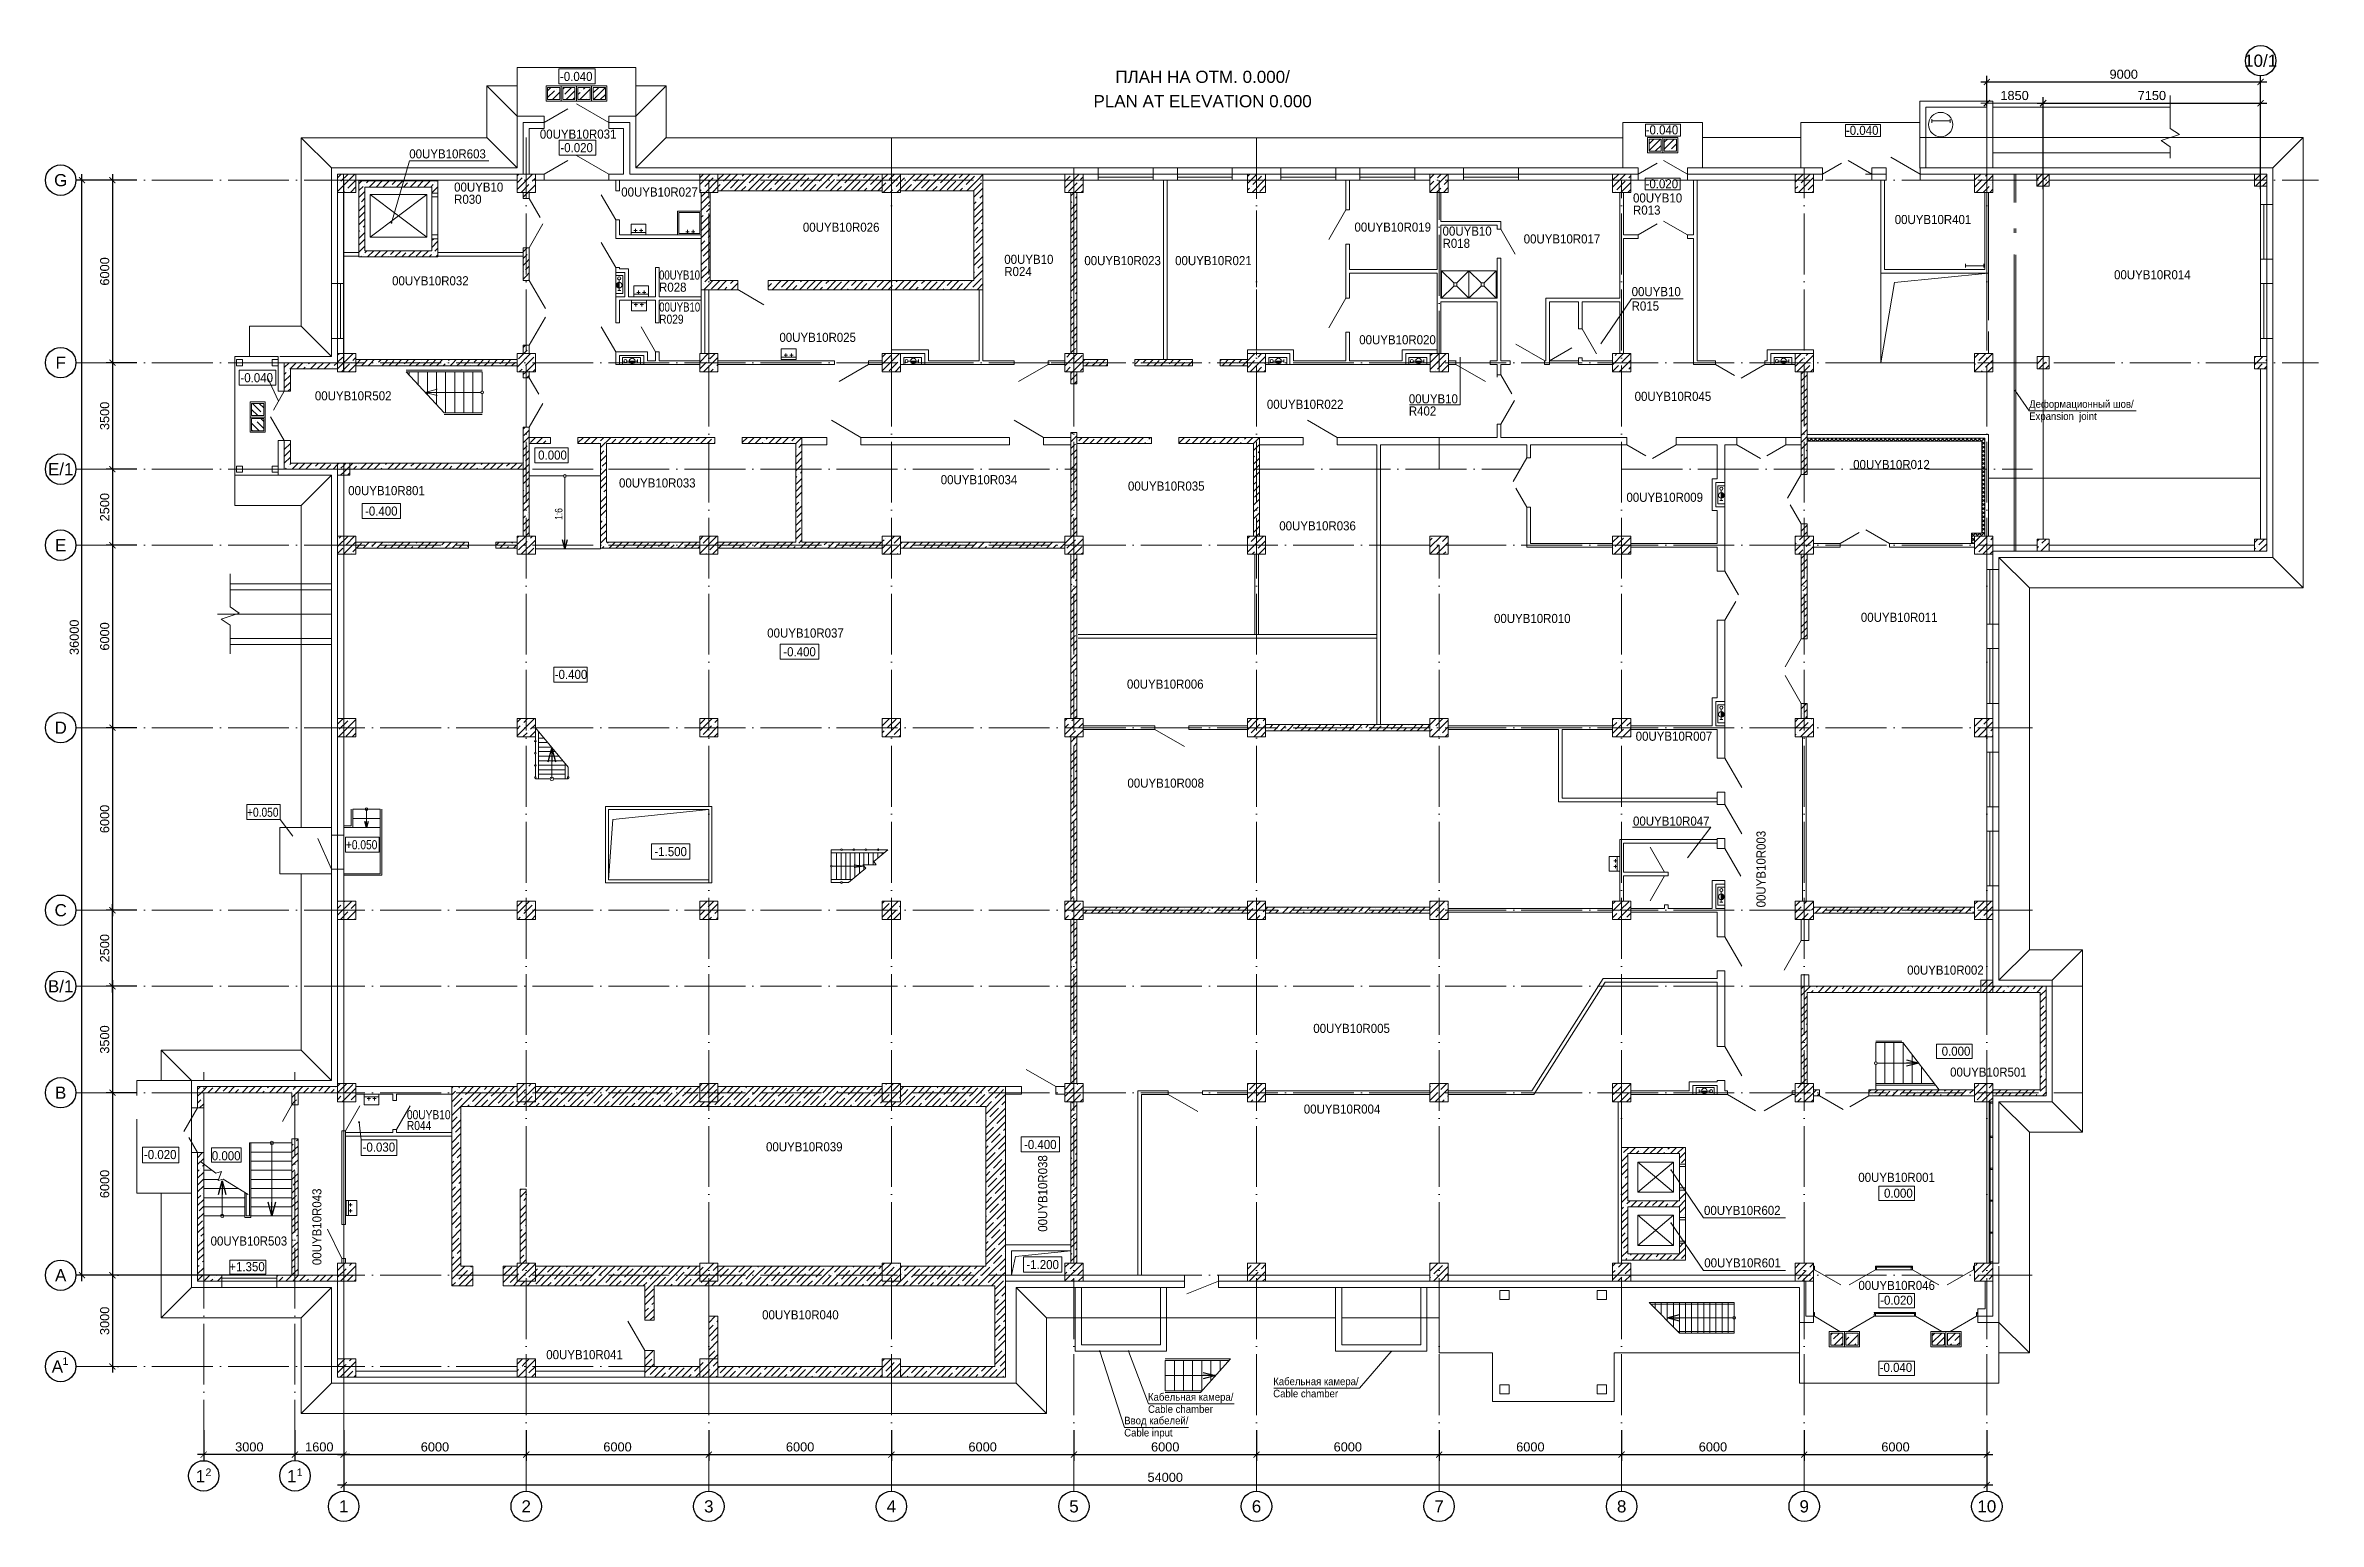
# Model space of a CAD drawing. Header units: millimetres. Extents: x 2259 to 76961, y 1004 to 49531.
import ezdxf
from ezdxf.enums import TextEntityAlignment as Align

# ---------------------------------------------------------------- set-up
doc = ezdxf.new("R2010")
doc.units = ezdxf.units.MM
doc.linetypes.add('OSEV', pattern=[25, 20, -2.5, 0, -2.5])
doc.layers.add('Подложки', color=252, linetype='Continuous', lineweight=5)
doc.styles.add('Arial 3', font='arial.ttf', dxfattribs={"height": 3})
doc.styles.add('ROMANS', font='romans.shx', dxfattribs={"width": 0.8})
doc.styles.add('ROOPPUR', font='arial.ttf', dxfattribs={"width": 0.7})
doc.dimstyles.new('100', dxfattribs={"dimtxt": 2, "dimasz": 2, "dimexe": 2, "dimexo": 2, "dimgap": 1, "dimtad": 1, "dimdec": 0, "dimlfac": 100, "dimzin": 1, "dimtxsty": 'ROMANS', "dimblk": 'ARCHTICK', "dimcen": 2.5, "dimdle": 2, "dimclrt": 2, "dimadec": 0, "dimazin": 0, "dimtfac": 1, "dimtdec": 0, "dimtmove": 1, "dimatfit": 3, "dimldrblk": 'ARCHTICK', "dimfxl": 2, "dimarcsym": 1})

# ---------------------------------------------------------------- blocks, each defined once
blk = doc.blocks.new('_ARCHTICK')
at = {"color": 0, "linetype": 'ByBlock', "const_width": 0.15}
blk.add_lwpolyline([(-0.5, -0.5), (0.5, 0.5)], dxfattribs=at)
blk = doc.blocks.new('*D4')
at = {"layer": 'Defpoints', "color": 0, "ltscale": 100, "transparency": 16777216}
for p in [(630, 385.29), (558.5, 355), (630, 355)]:
    blk.add_point(p, dxfattribs=at)
at = {"layer": 'Подложки', "color": 0, "linetype": 'Continuous', "lineweight": -2, "transparency": 16777216}
for p, q in [((556.5, 385.29), (632, 385.29)), ((558.5, 357), (558.5, 387.29)), ((630, 357), (630, 387.29))]:
    blk.add_line(p, q, dxfattribs=at)
at = {"layer": 'Подложки', "color": 0, "lineweight": -2, "ltscale": 100, "transparency": 16777216, "xscale": 2, "yscale": 2, "zscale": 2, "rotation": 180}
blk.add_blockref('_ARCHTICK', (558.5, 385.29), dxfattribs=at)
at = {"layer": 'Подложки', "color": 0, "lineweight": -2, "ltscale": 100, "transparency": 16777216, "xscale": 2, "yscale": 2, "zscale": 2}
blk.add_blockref('_ARCHTICK', (630, 385.29), dxfattribs=at)
at = {"layer": 'Подложки', "color": 252, "ltscale": 100, "transparency": 16777216, "insert": (594.25, 387.82), "char_height": 3, "attachment_point": 5, "style": 'Arial 3'}
blk.add_mtext('7150', dxfattribs=at)
blk = doc.blocks.new('*D5')
at = {"layer": 'Defpoints', "color": 0, "ltscale": 100, "transparency": 16777216}
for p in [(630, 392.28), (540, 382.29), (630, 382.29)]:
    blk.add_point(p, dxfattribs=at)
at = {"layer": 'Подложки', "color": 0, "linetype": 'Continuous', "lineweight": -2, "transparency": 16777216}
for p, q in [((538, 392.28), (632, 392.28)), ((540, 384.29), (540, 394.28)), ((630, 384.29), (630, 394.28))]:
    blk.add_line(p, q, dxfattribs=at)
at = {"layer": 'Подложки', "color": 0, "lineweight": -2, "ltscale": 100, "transparency": 16777216, "xscale": 2, "yscale": 2, "zscale": 2, "rotation": 180}
blk.add_blockref('_ARCHTICK', (540, 392.28), dxfattribs=at)
at = {"layer": 'Подложки', "color": 0, "lineweight": -2, "ltscale": 100, "transparency": 16777216, "xscale": 2, "yscale": 2, "zscale": 2}
blk.add_blockref('_ARCHTICK', (630, 392.28), dxfattribs=at)
at = {"layer": 'Подложки', "color": 252, "ltscale": 100, "transparency": 16777216, "insert": (585, 394.81), "char_height": 3, "attachment_point": 5, "style": 'Arial 3'}
blk.add_mtext('9000', dxfattribs=at)
blk = doc.blocks.new('*D6')
at = {"layer": 'Defpoints', "color": 0, "ltscale": 100, "transparency": 16777216}
for p in [(-66, 360), (-76, 300), (-66, 300)]:
    blk.add_point(p, dxfattribs=at)
at = {"layer": 'Подложки', "color": 0, "linetype": 'Continuous', "lineweight": -2, "transparency": 16777216}
for p, q in [((-68, 360), (-78, 360)), ((-76, 362), (-76, 298)), ((-68, 300), (-78, 300))]:
    blk.add_line(p, q, dxfattribs=at)
at = {"layer": 'Подложки', "color": 0, "lineweight": -2, "ltscale": 100, "transparency": 16777216, "xscale": 2, "yscale": 2, "zscale": 2}
for p, rotation in [((-76, 360), 90), ((-76, 300), 270)]:
    blk.add_blockref('_ARCHTICK', p, dxfattribs=dict(at, rotation=rotation))
at = {"layer": 'Подложки', "color": 252, "ltscale": 100, "transparency": 16777216, "insert": (-78.5315, 330), "char_height": 3, "attachment_point": 5, "rotation": 90, "style": 'Arial 3'}
blk.add_mtext('6000', dxfattribs=at)
blk = doc.blocks.new('*D7')
at = {"layer": 'Defpoints', "color": 0, "ltscale": 100, "transparency": 16777216}
for p in [(-66, 300), (-76, 265), (-66, 265)]:
    blk.add_point(p, dxfattribs=at)
at = {"layer": 'Подложки', "color": 0, "linetype": 'Continuous', "lineweight": -2, "transparency": 16777216}
for p, q in [((-68, 300), (-78, 300)), ((-76, 302), (-76, 263)), ((-68, 265), (-78, 265))]:
    blk.add_line(p, q, dxfattribs=at)
at = {"layer": 'Подложки', "color": 0, "lineweight": -2, "ltscale": 100, "transparency": 16777216, "xscale": 2, "yscale": 2, "zscale": 2}
for p, rotation in [((-76, 300), 90), ((-76, 265), 270)]:
    blk.add_blockref('_ARCHTICK', p, dxfattribs=dict(at, rotation=rotation))
at = {"layer": 'Подложки', "color": 252, "ltscale": 100, "transparency": 16777216, "insert": (-78.5315, 282.5), "char_height": 3, "attachment_point": 5, "rotation": 90, "style": 'Arial 3'}
blk.add_mtext('3500', dxfattribs=at)
blk = doc.blocks.new('*D8')
at = {"layer": 'Defpoints', "color": 0, "ltscale": 100, "transparency": 16777216}
for p in [(-66, 240), (-76, 180), (-66, 180)]:
    blk.add_point(p, dxfattribs=at)
at = {"layer": 'Подложки', "color": 0, "linetype": 'Continuous', "lineweight": -2, "transparency": 16777216}
for p, q in [((-68, 240), (-78, 240)), ((-76, 242), (-76, 178)), ((-68, 180), (-78, 180))]:
    blk.add_line(p, q, dxfattribs=at)
at = {"layer": 'Подложки', "color": 0, "lineweight": -2, "ltscale": 100, "transparency": 16777216, "xscale": 2, "yscale": 2, "zscale": 2}
for p, rotation in [((-76, 240), 90), ((-76, 180), 270)]:
    blk.add_blockref('_ARCHTICK', p, dxfattribs=dict(at, rotation=rotation))
at = {"layer": 'Подложки', "color": 252, "ltscale": 100, "transparency": 16777216, "insert": (-78.5315, 210), "char_height": 3, "attachment_point": 5, "rotation": 90, "style": 'Arial 3'}
blk.add_mtext('6000', dxfattribs=at)
blk = doc.blocks.new('*D9')
at = {"layer": 'Defpoints', "color": 0, "ltscale": 100, "transparency": 16777216}
for p in [(-66, 180), (-76, 120), (-66, 120)]:
    blk.add_point(p, dxfattribs=at)
at = {"layer": 'Подложки', "color": 0, "linetype": 'Continuous', "lineweight": -2, "transparency": 16777216}
for p, q in [((-68, 180), (-78, 180)), ((-76, 182), (-76, 118)), ((-68, 120), (-78, 120))]:
    blk.add_line(p, q, dxfattribs=at)
at = {"layer": 'Подложки', "color": 0, "lineweight": -2, "ltscale": 100, "transparency": 16777216, "xscale": 2, "yscale": 2, "zscale": 2}
for p, rotation in [((-76, 180), 90), ((-76, 120), 270)]:
    blk.add_blockref('_ARCHTICK', p, dxfattribs=dict(at, rotation=rotation))
at = {"layer": 'Подложки', "color": 252, "ltscale": 100, "transparency": 16777216, "insert": (-78.5315, 150), "char_height": 3, "attachment_point": 5, "rotation": 90, "style": 'Arial 3'}
blk.add_mtext('6000', dxfattribs=at)
blk = doc.blocks.new('*D10')
at = {"layer": 'Defpoints', "color": 0, "ltscale": 100, "transparency": 16777216}
for p in [(-66, 95), (-76, 60), (-66, 60)]:
    blk.add_point(p, dxfattribs=at)
at = {"layer": 'Подложки', "color": 0, "linetype": 'Continuous', "lineweight": -2, "transparency": 16777216}
for p, q in [((-68, 95), (-78, 95)), ((-76, 97), (-76, 58)), ((-68, 60), (-78, 60))]:
    blk.add_line(p, q, dxfattribs=at)
at = {"layer": 'Подложки', "color": 0, "lineweight": -2, "ltscale": 100, "transparency": 16777216, "xscale": 2, "yscale": 2, "zscale": 2}
for p, rotation in [((-76, 95), 90), ((-76, 60), 270)]:
    blk.add_blockref('_ARCHTICK', p, dxfattribs=dict(at, rotation=rotation))
at = {"layer": 'Подложки', "color": 252, "ltscale": 100, "transparency": 16777216, "insert": (-78.5315, 77.5), "char_height": 3, "attachment_point": 5, "rotation": 90, "style": 'Arial 3'}
blk.add_mtext('3500', dxfattribs=at)
blk = doc.blocks.new('*D11')
at = {"layer": 'Defpoints', "color": 0, "ltscale": 100, "transparency": 16777216}
for p in [(-66, 60), (-76, 0), (-66, 0)]:
    blk.add_point(p, dxfattribs=at)
at = {"layer": 'Подложки', "color": 0, "linetype": 'Continuous', "lineweight": -2, "transparency": 16777216}
for p, q in [((-68, 60), (-78, 60)), ((-76, 62), (-76, -2)), ((-68, 0), (-78, 0))]:
    blk.add_line(p, q, dxfattribs=at)
at = {"layer": 'Подложки', "color": 0, "lineweight": -2, "ltscale": 100, "transparency": 16777216, "xscale": 2, "yscale": 2, "zscale": 2}
for p, rotation in [((-76, 60), 90), ((-76, 0), 270)]:
    blk.add_blockref('_ARCHTICK', p, dxfattribs=dict(at, rotation=rotation))
at = {"layer": 'Подложки', "color": 252, "ltscale": 100, "transparency": 16777216, "insert": (-78.5315, 30), "char_height": 3, "attachment_point": 5, "rotation": 90, "style": 'Arial 3'}
blk.add_mtext('6000', dxfattribs=at)
blk = doc.blocks.new('*D12')
at = {"layer": 'Defpoints', "color": 0, "ltscale": 100, "transparency": 16777216}
for p in [(-86, 360), (-66, 360), (-32.01, 0)]:
    blk.add_point(p, dxfattribs=at)
at = {"layer": 'Подложки', "color": 0, "linetype": 'Continuous', "lineweight": -2, "transparency": 16777216}
for p, q in [((-68, 360), (-88, 360)), ((-86, -2), (-86, 362)), ((-34.01, 0), (-88, 0))]:
    blk.add_line(p, q, dxfattribs=at)
at = {"layer": 'Подложки', "color": 0, "lineweight": -2, "ltscale": 100, "transparency": 16777216, "xscale": 2, "yscale": 2, "zscale": 2}
for p, rotation in [((-86, 360), 90), ((-86, 0), 270)]:
    blk.add_blockref('_ARCHTICK', p, dxfattribs=dict(at, rotation=rotation))
at = {"layer": 'Подложки', "color": 252, "ltscale": 100, "transparency": 16777216, "insert": (-88.53, 209.73), "char_height": 3, "attachment_point": 5, "rotation": 90, "style": 'Arial 3'}
blk.add_mtext('36000', dxfattribs=at)
blk = doc.blocks.new('*D13')
at = {"layer": 'Defpoints', "color": 0, "ltscale": 100, "transparency": 16777216}
for p in [(0, -48.98), (60, -48.98), (60, -58.98)]:
    blk.add_point(p, dxfattribs=at)
at = {"layer": 'Подложки', "color": 0, "linetype": 'Continuous', "lineweight": -2, "transparency": 16777216}
for p, q in [((0, -50.98), (0, -60.98)), ((60, -50.98), (60, -60.98)), ((-2, -58.98), (62, -58.98))]:
    blk.add_line(p, q, dxfattribs=at)
at = {"layer": 'Подложки', "color": 0, "lineweight": -2, "ltscale": 100, "transparency": 16777216, "xscale": 2, "yscale": 2, "zscale": 2, "rotation": 180}
blk.add_blockref('_ARCHTICK', (0, -58.98), dxfattribs=at)
at = {"layer": 'Подложки', "color": 0, "lineweight": -2, "ltscale": 100, "transparency": 16777216, "xscale": 2, "yscale": 2, "zscale": 2}
blk.add_blockref('_ARCHTICK', (60, -58.98), dxfattribs=at)
at = {"layer": 'Подложки', "color": 252, "ltscale": 100, "transparency": 16777216, "insert": (30, -56.45), "char_height": 3, "attachment_point": 5, "style": 'Arial 3'}
blk.add_mtext('6000', dxfattribs=at)
blk = doc.blocks.new('*D14')
at = {"layer": 'Defpoints', "color": 0, "ltscale": 100, "transparency": 16777216}
for p in [(60, -48.98), (120, -48.98), (120, -58.98)]:
    blk.add_point(p, dxfattribs=at)
at = {"layer": 'Подложки', "color": 0, "linetype": 'Continuous', "lineweight": -2, "transparency": 16777216}
for p, q in [((60, -50.98), (60, -60.98)), ((120, -50.98), (120, -60.98)), ((58, -58.98), (122, -58.98))]:
    blk.add_line(p, q, dxfattribs=at)
at = {"layer": 'Подложки', "color": 0, "lineweight": -2, "ltscale": 100, "transparency": 16777216, "xscale": 2, "yscale": 2, "zscale": 2, "rotation": 180}
blk.add_blockref('_ARCHTICK', (60, -58.98), dxfattribs=at)
at = {"layer": 'Подложки', "color": 0, "lineweight": -2, "ltscale": 100, "transparency": 16777216, "xscale": 2, "yscale": 2, "zscale": 2}
blk.add_blockref('_ARCHTICK', (120, -58.98), dxfattribs=at)
at = {"layer": 'Подложки', "color": 252, "ltscale": 100, "transparency": 16777216, "insert": (90, -56.45), "char_height": 3, "attachment_point": 5, "style": 'Arial 3'}
blk.add_mtext('6000', dxfattribs=at)
blk = doc.blocks.new('*D15')
at = {"layer": 'Defpoints', "color": 0, "ltscale": 100, "transparency": 16777216}
for p in [(120, -48.98), (180, -48.98), (180, -58.98)]:
    blk.add_point(p, dxfattribs=at)
at = {"layer": 'Подложки', "color": 0, "linetype": 'Continuous', "lineweight": -2, "transparency": 16777216}
for p, q in [((120, -50.98), (120, -60.98)), ((180, -50.98), (180, -60.98)), ((118, -58.98), (182, -58.98))]:
    blk.add_line(p, q, dxfattribs=at)
at = {"layer": 'Подложки', "color": 0, "lineweight": -2, "ltscale": 100, "transparency": 16777216, "xscale": 2, "yscale": 2, "zscale": 2, "rotation": 180}
blk.add_blockref('_ARCHTICK', (120, -58.98), dxfattribs=at)
at = {"layer": 'Подложки', "color": 0, "lineweight": -2, "ltscale": 100, "transparency": 16777216, "xscale": 2, "yscale": 2, "zscale": 2}
blk.add_blockref('_ARCHTICK', (180, -58.98), dxfattribs=at)
at = {"layer": 'Подложки', "color": 252, "ltscale": 100, "transparency": 16777216, "insert": (150, -56.45), "char_height": 3, "attachment_point": 5, "style": 'Arial 3'}
blk.add_mtext('6000', dxfattribs=at)
blk = doc.blocks.new('*D16')
at = {"layer": 'Defpoints', "color": 0, "ltscale": 100, "transparency": 16777216}
for p in [(180, -48.98), (240, -48.98), (240, -58.98)]:
    blk.add_point(p, dxfattribs=at)
at = {"layer": 'Подложки', "color": 0, "linetype": 'Continuous', "lineweight": -2, "transparency": 16777216}
for p, q in [((180, -50.98), (180, -60.98)), ((240, -50.98), (240, -60.98)), ((178, -58.98), (242, -58.98))]:
    blk.add_line(p, q, dxfattribs=at)
at = {"layer": 'Подложки', "color": 0, "lineweight": -2, "ltscale": 100, "transparency": 16777216, "xscale": 2, "yscale": 2, "zscale": 2, "rotation": 180}
blk.add_blockref('_ARCHTICK', (180, -58.98), dxfattribs=at)
at = {"layer": 'Подложки', "color": 0, "lineweight": -2, "ltscale": 100, "transparency": 16777216, "xscale": 2, "yscale": 2, "zscale": 2}
blk.add_blockref('_ARCHTICK', (240, -58.98), dxfattribs=at)
at = {"layer": 'Подложки', "color": 252, "ltscale": 100, "transparency": 16777216, "insert": (210, -56.45), "char_height": 3, "attachment_point": 5, "style": 'Arial 3'}
blk.add_mtext('6000', dxfattribs=at)
blk = doc.blocks.new('*D17')
at = {"layer": 'Defpoints', "color": 0, "ltscale": 100, "transparency": 16777216}
for p in [(240, -48.98), (300, -48.98), (300, -58.98)]:
    blk.add_point(p, dxfattribs=at)
at = {"layer": 'Подложки', "color": 0, "linetype": 'Continuous', "lineweight": -2, "transparency": 16777216}
for p, q in [((240, -50.98), (240, -60.98)), ((300, -50.98), (300, -60.98)), ((238, -58.98), (302, -58.98))]:
    blk.add_line(p, q, dxfattribs=at)
at = {"layer": 'Подложки', "color": 0, "lineweight": -2, "ltscale": 100, "transparency": 16777216, "xscale": 2, "yscale": 2, "zscale": 2, "rotation": 180}
blk.add_blockref('_ARCHTICK', (240, -58.98), dxfattribs=at)
at = {"layer": 'Подложки', "color": 0, "lineweight": -2, "ltscale": 100, "transparency": 16777216, "xscale": 2, "yscale": 2, "zscale": 2}
blk.add_blockref('_ARCHTICK', (300, -58.98), dxfattribs=at)
at = {"layer": 'Подложки', "color": 252, "ltscale": 100, "transparency": 16777216, "insert": (270, -56.45), "char_height": 3, "attachment_point": 5, "style": 'Arial 3'}
blk.add_mtext('6000', dxfattribs=at)
blk = doc.blocks.new('*D18')
at = {"layer": 'Defpoints', "color": 0, "ltscale": 100, "transparency": 16777216}
for p in [(300, -48.98), (360, -48.98), (360, -58.98)]:
    blk.add_point(p, dxfattribs=at)
at = {"layer": 'Подложки', "color": 0, "linetype": 'Continuous', "lineweight": -2, "transparency": 16777216}
for p, q in [((300, -50.98), (300, -60.98)), ((360, -50.98), (360, -60.98)), ((298, -58.98), (362, -58.98))]:
    blk.add_line(p, q, dxfattribs=at)
at = {"layer": 'Подложки', "color": 0, "lineweight": -2, "ltscale": 100, "transparency": 16777216, "xscale": 2, "yscale": 2, "zscale": 2, "rotation": 180}
blk.add_blockref('_ARCHTICK', (300, -58.98), dxfattribs=at)
at = {"layer": 'Подложки', "color": 0, "lineweight": -2, "ltscale": 100, "transparency": 16777216, "xscale": 2, "yscale": 2, "zscale": 2}
blk.add_blockref('_ARCHTICK', (360, -58.98), dxfattribs=at)
at = {"layer": 'Подложки', "color": 252, "ltscale": 100, "transparency": 16777216, "insert": (330, -56.45), "char_height": 3, "attachment_point": 5, "style": 'Arial 3'}
blk.add_mtext('6000', dxfattribs=at)
blk = doc.blocks.new('*D19')
at = {"layer": 'Defpoints', "color": 0, "ltscale": 100, "transparency": 16777216}
for p in [(360, -48.98), (420, -48.98), (420, -58.98)]:
    blk.add_point(p, dxfattribs=at)
at = {"layer": 'Подложки', "color": 0, "linetype": 'Continuous', "lineweight": -2, "transparency": 16777216}
for p, q in [((360, -50.98), (360, -60.98)), ((420, -50.98), (420, -60.98)), ((358, -58.98), (422, -58.98))]:
    blk.add_line(p, q, dxfattribs=at)
at = {"layer": 'Подложки', "color": 0, "lineweight": -2, "ltscale": 100, "transparency": 16777216, "xscale": 2, "yscale": 2, "zscale": 2, "rotation": 180}
blk.add_blockref('_ARCHTICK', (360, -58.98), dxfattribs=at)
at = {"layer": 'Подложки', "color": 0, "lineweight": -2, "ltscale": 100, "transparency": 16777216, "xscale": 2, "yscale": 2, "zscale": 2}
blk.add_blockref('_ARCHTICK', (420, -58.98), dxfattribs=at)
at = {"layer": 'Подложки', "color": 252, "ltscale": 100, "transparency": 16777216, "insert": (390, -56.45), "char_height": 3, "attachment_point": 5, "style": 'Arial 3'}
blk.add_mtext('6000', dxfattribs=at)
blk = doc.blocks.new('*D20')
at = {"layer": 'Defpoints', "color": 0, "ltscale": 100, "transparency": 16777216}
for p in [(420, -48.98), (480, -48.98), (480, -58.98)]:
    blk.add_point(p, dxfattribs=at)
at = {"layer": 'Подложки', "color": 0, "linetype": 'Continuous', "lineweight": -2, "transparency": 16777216}
for p, q in [((420, -50.98), (420, -60.98)), ((480, -50.98), (480, -60.98)), ((418, -58.98), (482, -58.98))]:
    blk.add_line(p, q, dxfattribs=at)
at = {"layer": 'Подложки', "color": 0, "lineweight": -2, "ltscale": 100, "transparency": 16777216, "xscale": 2, "yscale": 2, "zscale": 2, "rotation": 180}
blk.add_blockref('_ARCHTICK', (420, -58.98), dxfattribs=at)
at = {"layer": 'Подложки', "color": 0, "lineweight": -2, "ltscale": 100, "transparency": 16777216, "xscale": 2, "yscale": 2, "zscale": 2}
blk.add_blockref('_ARCHTICK', (480, -58.98), dxfattribs=at)
at = {"layer": 'Подложки', "color": 252, "ltscale": 100, "transparency": 16777216, "insert": (450, -56.45), "char_height": 3, "attachment_point": 5, "style": 'Arial 3'}
blk.add_mtext('6000', dxfattribs=at)
blk = doc.blocks.new('*D21')
at = {"layer": 'Defpoints', "color": 0, "ltscale": 100, "transparency": 16777216}
for p in [(480, -48.98), (540, -48.98), (540, -58.98)]:
    blk.add_point(p, dxfattribs=at)
at = {"layer": 'Подложки', "color": 0, "linetype": 'Continuous', "lineweight": -2, "transparency": 16777216}
for p, q in [((480, -50.98), (480, -60.98)), ((540, -50.98), (540, -60.98)), ((478, -58.98), (542, -58.98))]:
    blk.add_line(p, q, dxfattribs=at)
at = {"layer": 'Подложки', "color": 0, "lineweight": -2, "ltscale": 100, "transparency": 16777216, "xscale": 2, "yscale": 2, "zscale": 2, "rotation": 180}
blk.add_blockref('_ARCHTICK', (480, -58.98), dxfattribs=at)
at = {"layer": 'Подложки', "color": 0, "lineweight": -2, "ltscale": 100, "transparency": 16777216, "xscale": 2, "yscale": 2, "zscale": 2}
blk.add_blockref('_ARCHTICK', (540, -58.98), dxfattribs=at)
at = {"layer": 'Подложки', "color": 252, "ltscale": 100, "transparency": 16777216, "insert": (510, -56.45), "char_height": 3, "attachment_point": 5, "style": 'Arial 3'}
blk.add_mtext('6000', dxfattribs=at)
blk = doc.blocks.new('*D22')
at = {"layer": 'Defpoints', "color": 0, "ltscale": 100, "transparency": 16777216}
for p in [(0, -58.98), (540, -58.98), (0, -68.98)]:
    blk.add_point(p, dxfattribs=at)
at = {"layer": 'Подложки', "color": 0, "linetype": 'Continuous', "lineweight": -2, "transparency": 16777216}
for p, q in [((0, -60.98), (0, -70.98)), ((540, -60.98), (540, -70.98)), ((542, -68.98), (-2, -68.98))]:
    blk.add_line(p, q, dxfattribs=at)
at = {"layer": 'Подложки', "color": 0, "lineweight": -2, "ltscale": 100, "transparency": 16777216, "xscale": 2, "yscale": 2, "zscale": 2, "rotation": 180}
blk.add_blockref('_ARCHTICK', (0, -68.98), dxfattribs=at)
at = {"layer": 'Подложки', "color": 0, "lineweight": -2, "ltscale": 100, "transparency": 16777216, "xscale": 2, "yscale": 2, "zscale": 2}
blk.add_blockref('_ARCHTICK', (540, -68.98), dxfattribs=at)
at = {"layer": 'Подложки', "color": 252, "ltscale": 100, "transparency": 16777216, "insert": (270, -66.45), "char_height": 3, "attachment_point": 5, "style": 'Arial 3'}
blk.add_mtext('54000', dxfattribs=at)
blk = doc.blocks.new('*D23')
at = {"layer": 'Defpoints', "color": 0, "ltscale": 100, "transparency": 16777216}
for p in [(-16, -48.98), (0, -48.98), (-16, -58.98)]:
    blk.add_point(p, dxfattribs=at)
at = {"layer": 'Подложки', "color": 0, "linetype": 'Continuous', "lineweight": -2, "transparency": 16777216}
for p, q in [((-16, -50.98), (-16, -60.98)), ((0, -50.98), (0, -60.98)), ((2, -58.98), (-18, -58.98))]:
    blk.add_line(p, q, dxfattribs=at)
at = {"layer": 'Подложки', "color": 0, "lineweight": -2, "ltscale": 100, "transparency": 16777216, "xscale": 2, "yscale": 2, "zscale": 2, "rotation": 180}
blk.add_blockref('_ARCHTICK', (-16, -58.98), dxfattribs=at)
at = {"layer": 'Подложки', "color": 0, "lineweight": -2, "ltscale": 100, "transparency": 16777216, "xscale": 2, "yscale": 2, "zscale": 2}
blk.add_blockref('_ARCHTICK', (0, -58.98), dxfattribs=at)
at = {"layer": 'Подложки', "color": 252, "ltscale": 100, "transparency": 16777216, "insert": (-8, -56.45), "char_height": 3, "attachment_point": 5, "style": 'Arial 3'}
blk.add_mtext('1600', dxfattribs=at)
blk = doc.blocks.new('*D24')
at = {"layer": 'Defpoints', "color": 0, "ltscale": 100, "transparency": 16777216}
for p in [(-46, -48.98), (-16, -48.98), (-46, -58.98)]:
    blk.add_point(p, dxfattribs=at)
at = {"layer": 'Подложки', "color": 0, "linetype": 'Continuous', "lineweight": -2, "transparency": 16777216}
for p, q in [((-46, -50.98), (-46, -60.98)), ((-16, -50.98), (-16, -60.98)), ((-14, -58.98), (-48, -58.98))]:
    blk.add_line(p, q, dxfattribs=at)
at = {"layer": 'Подложки', "color": 0, "lineweight": -2, "ltscale": 100, "transparency": 16777216, "xscale": 2, "yscale": 2, "zscale": 2, "rotation": 180}
blk.add_blockref('_ARCHTICK', (-46, -58.98), dxfattribs=at)
at = {"layer": 'Подложки', "color": 0, "lineweight": -2, "ltscale": 100, "transparency": 16777216, "xscale": 2, "yscale": 2, "zscale": 2}
blk.add_blockref('_ARCHTICK', (-16, -58.98), dxfattribs=at)
at = {"layer": 'Подложки', "color": 252, "ltscale": 100, "transparency": 16777216, "insert": (-31, -56.45), "char_height": 3, "attachment_point": 5, "style": 'Arial 3'}
blk.add_mtext('3000', dxfattribs=at)
blk = doc.blocks.new('*D25')
at = {"layer": 'Defpoints', "color": 0, "ltscale": 100, "transparency": 16777216}
for p in [(-76.36, 0), (-76.36, -30), (-76, -30)]:
    blk.add_point(p, dxfattribs=at)
at = {"layer": 'Подложки', "color": 0, "linetype": 'Continuous', "lineweight": -2, "transparency": 16777216}
for p, q in [((-76, 2), (-76, -32)), ((-74.36, 0), (-74, 0)), ((-74.36, -30), (-74, -30))]:
    blk.add_line(p, q, dxfattribs=at)
at = {"layer": 'Подложки', "color": 0, "lineweight": -2, "ltscale": 100, "transparency": 16777216, "xscale": 2, "yscale": 2, "zscale": 2}
for p, rotation in [((-76, 0), 90), ((-76, -30), 270)]:
    blk.add_blockref('_ARCHTICK', p, dxfattribs=dict(at, rotation=rotation))
at = {"layer": 'Подложки', "color": 252, "ltscale": 100, "transparency": 16777216, "insert": (-78.53, -15), "char_height": 3, "attachment_point": 5, "rotation": 90, "style": 'Arial 3'}
blk.add_mtext('3000', dxfattribs=at)
blk = doc.blocks.new('*D26')
at = {"layer": 'Defpoints', "color": 0, "ltscale": 100, "transparency": 16777216}
for p in [(-66, 265), (-76, 240), (-66, 240)]:
    blk.add_point(p, dxfattribs=at)
at = {"layer": 'Подложки', "color": 0, "linetype": 'Continuous', "lineweight": -2, "transparency": 16777216}
for p, q in [((-68, 265), (-78, 265)), ((-76, 267), (-76, 238)), ((-68, 240), (-78, 240))]:
    blk.add_line(p, q, dxfattribs=at)
at = {"layer": 'Подложки', "color": 0, "lineweight": -2, "ltscale": 100, "transparency": 16777216, "xscale": 2, "yscale": 2, "zscale": 2}
for p, rotation in [((-76, 265), 90), ((-76, 240), 270)]:
    blk.add_blockref('_ARCHTICK', p, dxfattribs=dict(at, rotation=rotation))
at = {"layer": 'Подложки', "color": 252, "ltscale": 100, "transparency": 16777216, "insert": (-78.5315, 252.5), "char_height": 3, "attachment_point": 5, "rotation": 90, "style": 'Arial 3'}
blk.add_mtext('2500', dxfattribs=at)
blk = doc.blocks.new('*D27')
at = {"layer": 'Defpoints', "color": 0, "ltscale": 100, "transparency": 16777216}
for p in [(-76, 120), (-66, 120), (-66, 95)]:
    blk.add_point(p, dxfattribs=at)
at = {"layer": 'Подложки', "color": 0, "linetype": 'Continuous', "lineweight": -2, "transparency": 16777216}
for p, q in [((-68, 120), (-78, 120)), ((-76, 93), (-76, 122)), ((-68, 95), (-78, 95))]:
    blk.add_line(p, q, dxfattribs=at)
at = {"layer": 'Подложки', "color": 0, "lineweight": -2, "ltscale": 100, "transparency": 16777216, "xscale": 2, "yscale": 2, "zscale": 2}
for p, rotation in [((-76, 120), 90), ((-76, 95), 270)]:
    blk.add_blockref('_ARCHTICK', p, dxfattribs=dict(at, rotation=rotation))
at = {"layer": 'Подложки', "color": 252, "ltscale": 100, "transparency": 16777216, "insert": (-78.5315, 107.5), "char_height": 3, "attachment_point": 5, "rotation": 90, "style": 'Arial 3'}
blk.add_mtext('2500', dxfattribs=at)
blk = doc.blocks.new('ПЛАН НА ОТМ. 0.000')
at = {"layer": 'Подложки', "color": 253, "linetype": 'Continuous', "lineweight": 5}
for p, q in [((96, 397), (57, 397)), ((57, 381), (57, 397)), ((82.699, 396.546), (70.702, 396.546)), ((70.702, 396.546), (70.702, 391.643)), ((82.699, 391.643), (82.699, 396.546)), ((96, 381), (96, 397)), ((47, 374), (47, 391)), ((57, 391), (47, 391)), ((47, 391), (57, 381)), ((86.5, 391), (66.5, 391)), ((66.5, 391), (66.5, 386)), ((67, 389.376), (68.124, 390.5)), ((67, 390.5), (67, 386.5)), ((71, 390.5), (67, 390.5)), ((67, 387.13), (69.273, 389.403)), ((68.615, 386.5), (71, 388.885)), ((69.834, 389.965), (69.834, 389.965)), ((70.702, 391.643), (82.699, 391.643)), ((71, 386.5), (71, 390.5)), ((71.5, 386), (71.5, 391)), ((72, 389.885), (72.615, 390.5)), ((72, 390.5), (72, 386.5)), ((76, 390.5), (72, 390.5)), ((72.64, 388.281), (74.86, 390.5)), ((73.105, 386.5), (76, 389.395)), ((76, 386.5), (76, 390.5)), ((76.5, 386), (76.5, 391)), ((77, 390.395), (77.105, 390.5)), ((77, 390.5), (77, 386.5)), ((81, 390.5), (77, 390.5)), ((77, 388.15), (77.692, 388.842)), ((77.595, 386.5), (81, 389.905)), ((78.253, 389.403), (78.253, 389.403)), ((78.814, 389.965), (79.35, 390.5)), ((81, 386.5), (81, 390.5)), ((81.5, 386), (81.5, 391)), ((82, 388.66), (83.84, 390.5)), ((82, 390.5), (82, 386.5)), ((86, 390.5), (82, 390.5)), ((82.085, 386.5), (86, 390.415)), ((86, 386.5), (86, 390.5)), ((86.5, 386), (86.5, 391)), ((106, 391), (96, 391)), ((106, 391), (96, 381)), ((106, 374), (106, 391)), ((57, 364), (57, 381)), ((57, 381), (65.9, 381)), ((65.9, 379), (73.694, 383.5)), ((65.9, 379), (65.9, 381)), ((66.5, 386), (86.5, 386)), ((67, 386.5), (71, 386.5)), ((70.86, 386.5), (71, 386.64)), ((72, 386.5), (76, 386.5)), ((72.079, 387.72), (72.079, 387.72)), ((75.35, 386.5), (76, 387.15)), ((76.534, 385.1), (87.1, 379)), ((77, 386.5), (81, 386.5)), ((79.84, 386.5), (79.937, 386.597)), ((80.498, 387.158), (80.498, 387.158)), ((82, 386.5), (86, 386.5)), ((84.33, 386.5), (86, 388.17)), ((87.1, 381), (96, 381)), ((87.1, 381), (87.1, 379)), ((96, 364), (96, 381)), ((518.002, 386), (518.001, 364)), ((541.996, 386), (518.002, 386)), ((520, 384), (520.003, 363.996)), ((539.997, 384), (520, 384)), ((538, 385.287), (560.5, 385.287)), ((539.997, 384.013), (540, 364.009)), ((540, 357), (540, 387.287)), ((541.996, 386), (542, 364)), ((542, 384), (600.292, 384)), ((558.5, 357), (558.5, 387.287)), ((600.292, 387.84), (600.292, 377)), ((-3.997, 364), (-14, 373.971)), ((-14, 373.971), (47.029, 373.971)), ((-14, 312), (-14, 373.971)), ((47, 374), (57, 364)), ((59, 362), (59, 379)), ((65.9, 379), (59, 379)), ((61, 362), (61, 377)), ((65.9, 377), (61, 377)), ((65.9, 377), (65.9, 379)), ((94, 379), (87.1, 379)), ((87.1, 379), (87.1, 377)), ((92, 377), (87.1, 377)), ((92, 362), (92, 377)), ((94, 362), (94, 379)), ((106, 374), (96, 364)), ((105.971, 373.971), (420.4, 373.971)), ((180, 286.625), (180, 374)), ((300, 353.873), (300, 373.971)), ((420.4, 379), (446.6, 379)), ((420.4, 364), (420.4, 379)), ((439.306, 378.397), (427.796, 378.397)), ((427.796, 378.397), (427.796, 374.504)), ((427.796, 374.504), (439.306, 374.504)), ((428.5, 374), (428.5, 369)), ((438.5, 374), (428.5, 374)), ((433.5, 369), (433.5, 374)), ((438.5, 369), (438.5, 374)), ((439.306, 374.504), (439.306, 378.397)), ((446.6, 379), (446.6, 364)), ((478.9, 374), (446.6, 374)), ((478.9, 379), (518.001, 379)), ((478.9, 364), (478.9, 379)), ((505.098, 378.251), (493.588, 378.251)), ((493.588, 378.251), (493.588, 374.358)), ((493.588, 374.358), (505.098, 374.358)), ((505.098, 374.358), (505.098, 378.251)), ((518.001, 378.999), (518.001, 363.999)), ((644, 374), (518.001, 374)), ((521.952, 380.054), (521.952, 378.854)), ((521.952, 379.454), (527.952, 379.454)), ((527.952, 380.054), (527.952, 378.854)), ((603.292, 375), (597.292, 373)), ((600.292, 377), (603.292, 375)), ((644, 374), (634, 364)), ((644, 374), (644, 226)), ((15.697, 346.002), (21.637, 366.329)), ((21.637, 366.329), (47.734, 366.329)), ((65.9, 362), (73.694, 366.5)), ((82.838, 373.137), (70.841, 373.137)), ((70.841, 373.137), (70.841, 368.234)), ((70.841, 368.234), (82.838, 368.234)), ((76.534, 368.1), (87.1, 362)), ((82.838, 368.234), (82.838, 373.137)), ((428.5, 369), (438.5, 369)), ((429, 369.715), (432.785, 373.5)), ((429, 371.96), (430.54, 373.5)), ((429, 373.5), (429, 369.5)), ((433, 373.5), (429, 373.5)), ((429, 369.5), (433, 369.5)), ((431.03, 369.5), (432.973, 371.443)), ((433, 369.5), (433, 373.5)), ((441.6, 362), (433.806, 366.5)), ((434, 370.225), (437.275, 373.5)), ((434, 373.5), (434, 369.5)), ((438, 373.5), (434, 373.5)), ((434, 369.5), (438, 369.5)), ((434.096, 372.565), (435.03, 373.5)), ((435.78, 369.759), (435.78, 369.759)), ((436.341, 370.32), (438, 371.979)), ((437.766, 369.5), (438, 369.734)), ((438, 369.5), (438, 373.5)), ((502.2, 362), (494.406, 366.5)), ((518.153, 362), (508.454, 367.6)), ((542, 369), (600.292, 369)), ((597.292, 373), (600.292, 371)), ((600.292, 371), (600.292, 367.265)), ((630, 372.954), (630, 334)), ((-4, 364), (57, 364)), ((-4, 326), (-4, 364)), ((-2, 362), (65.9, 362)), ((-2, 326), (-2, 362)), ((4, 362), (-2, 362)), ((-2, 362), (-2, 356)), ((-2, 360.787), (-0.787, 362)), ((-2, 356.297), (3.703, 362)), ((-1.447, 359.095), (-1.447, 359.095)), ((-0.885, 359.656), (1.458, 362)), ((-0.006, 297), (-0.006, 362)), ((0, 297), (0, 360)), ((1.36, 357.411), (4, 360.052)), ((4, 356), (4, 362)), ((4, 360), (57.003, 360)), ((4.994, 334.75), (4.994, 359.75)), ((30.994, 359.75), (4.994, 359.75)), ((30.994, 359.75), (4.994, 359.75)), ((4.994, 358.801), (5.944, 359.75)), ((7.534, 359.095), (8.189, 359.75)), ((8.434, 357.75), (10.434, 359.75)), ((10.679, 357.75), (12.585, 359.656)), ((12.924, 357.75), (14.924, 359.75)), ((15.953, 358.534), (17.169, 359.75)), ((17.414, 357.75), (19.414, 359.75)), ((19.659, 357.75), (21.004, 359.095)), ((21.565, 359.656), (21.565, 359.656)), ((21.904, 357.75), (23.904, 359.75)), ((24.372, 357.972), (26.149, 359.75)), ((26.394, 357.75), (28.394, 359.75)), ((29.984, 359.095), (29.984, 359.095)), ((30.545, 359.656), (30.639, 359.75)), ((30.994, 355.746), (30.994, 359.75)), ((63.003, 362), (57.003, 362)), ((57.003, 362), (57.003, 356)), ((57.003, 361.418), (57.585, 362)), ((57.003, 356.928), (62.075, 362)), ((57.003, 359.173), (58.609, 360.779)), ((59.17, 361.34), (59.17, 361.34)), ((59.731, 361.901), (59.83, 362)), ((61.415, 359.095), (61.415, 359.095)), ((61.976, 359.656), (63.003, 360.683)), ((63.003, 356), (63.003, 362)), ((63.003, 360), (65.9, 360)), ((63.003, 360), (65.9, 360)), ((65.9, 360), (65.9, 362)), ((65.9, 362), (65.9, 362)), ((65.9, 360), (87.099, 360)), ((87.1, 362), (92, 362)), ((87.1, 362), (87.1, 360)), ((87.1, 362), (87.1, 362)), ((87.1, 360), (89.4, 360)), ((87.1, 360), (89.4, 360)), ((89.4, 356.5), (89.4, 360)), ((90.6, 360), (117.003, 360)), ((90.6, 356.5), (90.6, 360)), ((90.6, 360), (117.003, 360)), ((94, 362), (248, 362)), ((96, 364), (248, 364)), ((123.003, 362), (117.003, 362)), ((117.003, 362), (117.003, 356)), ((117.003, 358.556), (120.447, 362)), ((117.003, 360.802), (118.202, 362)), ((118.664, 357.972), (121.471, 360.779)), ((118.937, 356), (123.003, 360.066)), ((122.032, 361.34), (122.032, 361.34)), ((122.593, 361.901), (122.692, 362)), ((123.003, 356), (123.003, 362)), ((123.003, 360.066), (124.937, 362)), ((123.927, 356.5), (127.427, 360)), ((124.277, 359.095), (124.277, 359.095)), ((124.838, 359.656), (125.182, 360)), ((125.182, 360), (127.182, 362)), ((127.083, 357.411), (129.672, 360)), ((127.427, 360), (129.427, 362)), ((128.417, 356.5), (131.917, 360)), ((129.672, 360), (129.89, 360.217)), ((130.451, 360.779), (130.451, 360.779)), ((131.012, 361.34), (131.672, 362)), ((131.917, 360), (133.917, 362)), ((132.907, 356.5), (136.407, 360)), ((133.257, 359.095), (134.162, 360)), ((134.162, 360), (136.063, 361.901)), ((135.502, 356.85), (138.309, 359.656)), ((136.407, 360), (138.407, 362)), ((137.397, 356.5), (140.897, 360)), ((138.87, 360.217), (138.87, 360.217)), ((139.431, 360.779), (140.652, 362)), ((140.897, 360), (142.897, 362)), ((141.676, 358.534), (143.142, 360)), ((141.888, 356.5), (145.388, 360)), ((143.142, 360), (144.482, 361.34)), ((144.133, 356.5), (146.728, 359.095)), ((145.044, 361.901), (145.044, 361.901)), ((145.388, 360), (147.388, 362)), ((146.378, 356.5), (149.878, 360)), ((147.289, 359.656), (147.289, 359.656)), ((147.85, 360.217), (149.633, 362)), ((149.878, 360), (151.878, 362)), ((150.095, 357.972), (152.123, 360)), ((150.868, 356.5), (154.368, 360)), ((152.123, 360), (152.901, 360.779)), ((153.463, 361.34), (153.463, 361.34)), ((154.024, 361.901), (154.123, 362)), ((154.368, 360), (156.368, 362)), ((155.358, 356.5), (158.858, 360)), ((155.708, 359.095), (155.708, 359.095)), ((156.269, 359.656), (156.613, 360)), ((156.613, 360), (158.613, 362)), ((158.514, 357.411), (161.103, 360)), ((158.858, 360), (160.858, 362)), ((159.848, 356.5), (163.348, 360)), ((161.103, 360), (161.32, 360.217)), ((161.882, 360.779), (161.882, 360.779)), ((162.443, 361.34), (163.103, 362)), ((163.348, 360), (165.348, 362)), ((164.338, 356.5), (167.838, 360)), ((164.688, 359.095), (165.593, 360)), ((165.593, 360), (167.494, 361.901)), ((166.933, 356.85), (169.739, 359.656)), ((167.838, 360), (169.838, 362)), ((168.828, 356.5), (172.328, 360)), ((170.301, 360.217), (170.301, 360.217)), ((170.862, 360.779), (172.083, 362)), ((172.328, 360), (174.328, 362)), ((173.107, 358.534), (174.573, 360)), ((173.318, 356.5), (176.818, 360)), ((174.573, 360), (175.913, 361.34)), ((176.475, 361.901), (176.475, 361.901)), ((183.003, 362), (177.003, 362)), ((177.003, 362), (177.003, 356)), ((177.003, 360.185), (178.818, 362)), ((177.003, 357.94), (178.158, 359.095)), ((177.309, 356), (183.003, 361.695)), ((178.72, 359.656), (178.72, 359.656)), ((179.281, 360.217), (181.063, 362)), ((181.526, 357.972), (183.003, 359.45)), ((183.003, 356), (183.003, 362)), ((183.003, 357.205), (185.799, 360)), ((183.003, 359.45), (183.554, 360)), ((183.554, 360), (184.332, 360.779)), ((184.894, 361.34), (184.894, 361.34)), ((185.455, 361.901), (185.554, 362)), ((185.799, 360), (187.799, 362)), ((186.789, 356.5), (190.289, 360)), ((187.139, 359.095), (187.139, 359.095)), ((187.7, 359.656), (188.044, 360)), ((188.044, 360), (190.044, 362)), ((189.945, 357.411), (192.534, 360)), ((190.289, 360), (192.289, 362)), ((191.279, 356.5), (194.779, 360)), ((192.534, 360), (192.751, 360.217)), ((193.313, 360.779), (193.313, 360.779)), ((193.874, 361.34), (194.534, 362)), ((194.779, 360), (196.779, 362)), ((195.769, 356.5), (199.269, 360)), ((196.119, 359.095), (197.024, 360)), ((197.024, 360), (198.925, 361.901)), ((198.364, 356.85), (201.17, 359.656)), ((199.269, 360), (201.269, 362)), ((200.259, 356.5), (203.759, 360)), ((201.732, 360.217), (201.732, 360.217)), ((202.293, 360.779), (203.514, 362)), ((203.759, 360), (205.759, 362)), ((204.538, 358.534), (206.004, 360)), ((204.749, 356.5), (208.249, 360)), ((206.004, 360), (207.344, 361.34)), ((206.994, 356.5), (209.589, 359.095)), ((207.906, 361.901), (207.906, 361.901)), ((208.249, 360), (210.094, 361.845)), ((210.094, 324), (210.094, 362)), ((210.094, 360), (237.003, 360)), ((243.003, 362), (237.003, 362)), ((237.003, 362), (237.003, 356)), ((237.003, 361.813), (237.19, 362)), ((237.003, 357.323), (241.68, 362)), ((237.003, 359.568), (238.775, 361.34)), ((238.214, 356.289), (241.02, 359.095)), ((239.336, 361.901), (239.336, 361.901)), ((240, 287.523), (240, 364)), ((240.17, 356), (243.003, 358.833)), ((241.581, 359.656), (241.581, 359.656)), ((242.143, 360.217), (243.003, 361.078)), ((243.003, 356), (243.003, 362)), ((243.003, 360), (248, 360)), ((248, 364), (266, 364)), ((248, 360), (248, 364)), ((248, 362), (266, 362)), ((248, 361), (266, 361)), ((248, 360), (266, 360)), ((266, 364), (274, 364)), ((266, 360), (266, 364)), ((266, 362), (274, 362)), ((266, 360), (274, 360)), ((269.4, 301), (269.4, 360)), ((270.6, 301), (270.6, 360)), ((274, 364), (292, 364)), ((274, 360), (274, 364)), ((274, 362), (292, 362)), ((274, 361), (292, 361)), ((274, 360), (292, 360)), ((292, 364), (308, 364)), ((292, 360), (292, 364)), ((292, 362), (308, 362)), ((292, 360), (297.003, 360)), ((292, 360), (297.003, 360)), ((303.003, 362), (297.003, 362)), ((297.003, 362), (297.003, 356)), ((297.003, 358.951), (300.052, 362)), ((297.003, 361.196), (297.807, 362)), ((298.542, 356), (303.003, 360.461)), ((298.831, 358.534), (301.637, 361.34)), ((302.198, 361.901), (302.198, 361.901)), ((303.003, 356), (303.003, 362)), ((303.003, 360), (308, 360)), ((303.003, 360), (308, 360)), ((308, 364), (326.05, 364)), ((308, 360), (308, 364)), ((308, 362), (326.05, 362)), ((308, 361), (326.05, 361)), ((308, 360), (326.05, 360)), ((326.05, 364), (334, 364)), ((326.05, 360), (326.05, 364)), ((326.05, 362), (334, 362)), ((326.05, 360), (334, 360)), ((329.4, 350.2), (329.4, 360)), ((330.6, 350.2), (330.6, 360)), ((334, 364), (352, 364)), ((334, 360), (334, 364)), ((334, 362), (352, 362)), ((334, 361), (352, 361)), ((334, 360), (352, 360)), ((352, 364), (368, 364)), ((352, 360), (352, 364)), ((352, 362), (368, 362)), ((352, 360), (357.003, 360)), ((363.003, 362), (357.003, 362)), ((357.003, 362), (357.003, 356)), ((357.003, 360.58), (358.424, 362)), ((357.003, 356.09), (362.914, 362)), ((357.003, 358.335), (358.325, 359.656)), ((358.886, 360.217), (358.886, 360.217)), ((359.447, 360.779), (360.669, 362)), ((361.692, 358.534), (363.003, 359.844)), ((363.003, 356), (363.003, 362)), ((363.003, 360), (368, 360)), ((368, 364), (386.05, 364)), ((368, 360), (368, 364)), ((368, 362), (386.05, 362)), ((368, 361), (386.05, 361)), ((368, 360), (386.05, 360)), ((386.05, 364), (425.4, 364)), ((386.05, 360), (386.05, 364)), ((386.05, 362), (425.4, 362)), ((386.05, 360), (417.003, 360)), ((400, 360), (394, 360)), ((423.003, 362), (417.003, 362)), ((417.003, 362), (417.003, 356)), ((417.003, 357.718), (421.285, 362)), ((417.003, 359.963), (418.942, 361.901)), ((418.38, 356.85), (421.187, 359.656)), ((419.775, 356), (423.003, 359.228)), ((421.748, 360.217), (421.748, 360.217)), ((422.309, 360.779), (423.003, 361.473)), ((423.003, 356), (423.003, 362)), ((425.4, 360), (423.003, 360)), ((431.635, 365.6), (425.4, 362)), ((425.4, 360), (425.4, 364)), ((439.255, 360.667), (427.745, 360.667)), ((427.745, 360.667), (427.745, 356.774)), ((439.255, 356.774), (439.255, 360.667)), ((441.6, 360), (441.6, 364)), ((441.6, 364), (486, 364)), ((441.6, 362), (486, 362)), ((477.003, 360), (441.6, 360)), ((443.6, 342), (443.6, 360)), ((444.8, 300.6), (444.8, 360)), ((483.003, 362), (477.003, 362)), ((477.003, 362), (477.003, 356)), ((477.003, 359.346), (479.657, 362)), ((477.003, 361.591), (477.412, 362)), ((478.147, 356), (483.003, 360.856)), ((478.997, 359.095), (481.803, 361.901)), ((480, 355.141), (480, 364)), ((481.242, 356.85), (483.003, 358.611)), ((483.003, 356), (483.003, 362)), ((483.003, 360), (483.903, 360)), ((483.003, 360), (486, 360)), ((492.235, 365.6), (486, 362)), ((486, 360), (486, 364)), ((500.103, 362), (506.953, 362)), ((500.103, 360), (506.953, 360)), ((502.2, 364), (506.953, 364)), ((502.2, 360), (502.2, 364)), ((505.2, 360), (505.2, 329.4)), ((506.4, 360), (506.4, 330.6)), ((506.953, 360), (506.953, 364)), ((518.153, 360), (518.153, 364)), ((634, 364), (518.153, 364)), ((630, 362), (518.153, 362)), ((536.003, 360), (518.153, 360)), ((542.003, 362), (536.003, 362)), ((536.003, 362), (536.003, 356)), ((536.003, 359.975), (538.029, 362)), ((536.003, 357.729), (538.491, 360.217)), ((536.519, 356), (542.003, 361.484)), ((539.052, 360.779), (539.052, 360.779)), ((539.614, 361.34), (540.274, 362)), ((540, 313.988), (540, 364)), ((541.859, 359.095), (542.003, 359.239)), ((556.494, 360), (542, 360)), ((542.003, 356), (542.003, 362)), ((549, 362), (549, 352.667)), ((549.5, 362), (549.5, 352.667)), ((556.494, 358.015), (560.479, 362)), ((556.494, 360.26), (558.234, 362)), ((556.494, 358.015), (560.479, 362)), ((556.494, 360.26), (558.234, 362)), ((556.494, 362), (556.494, 358)), ((560.494, 362), (556.494, 362)), ((556.504, 360.27), (557.425, 361.191)), ((556.504, 358.025), (557.425, 358.946)), ((557.425, 361.191), (558.213, 361.978)), ((557.425, 358.946), (558.461, 359.981)), ((558.461, 359.981), (560.458, 361.978)), ((558.724, 358), (560.498, 359.773)), ((558.724, 358), (560.494, 359.769)), ((558.724, 358), (560.494, 359.769)), ((560.494, 358), (560.494, 362)), ((628, 360), (560.494, 360)), ((628, 359.924), (630.076, 362)), ((628, 359.924), (630.076, 362)), ((628, 361.998), (628, 357.998)), ((632, 361.998), (628, 361.998)), ((628.321, 358), (632, 361.679)), ((628.321, 358), (632, 361.679)), ((630.566, 358), (632, 359.434)), ((630.566, 358), (632, 359.434)), ((632, 357.998), (632, 361.998)), ((634, 364), (634, 352)), ((-2, 356), (4, 356)), ((-0.052, 356), (0.237, 356.289)), ((-0.006, 297), (0, 356)), ((0, 356), (0, 326)), ((0.798, 356.85), (0.798, 356.85)), ((2.194, 356), (4, 357.806)), ((4.994, 356.556), (6.411, 357.972)), ((4.994, 354.31), (6.994, 356.31)), ((4.994, 349.82), (6.994, 351.82)), ((5.289, 352.36), (5.289, 352.36)), ((5.85, 352.921), (6.994, 354.065)), ((6.972, 358.534), (6.972, 358.534)), ((28.994, 357.75), (6.994, 357.75)), ((6.994, 357.75), (6.994, 336.75)), ((8.694, 355.243), (27.294, 355.243)), ((8.694, 341.246), (8.694, 355.243)), ((8.694, 355.243), (27.294, 341.246)), ((8.694, 341.246), (27.294, 355.243)), ((15.391, 357.972), (15.391, 357.972)), ((27.294, 341.246), (27.294, 355.243)), ((28.639, 357.75), (29.423, 358.534)), ((28.994, 355.86), (30.994, 357.86)), ((28.994, 355.746), (28.994, 357.75)), ((28.994, 355.746), (28.994, 354.496)), ((28.994, 355.746), (30.994, 355.746)), ((28.994, 354.496), (30.994, 354.496)), ((28.994, 354.496), (30.994, 354.496)), ((28.994, 354.496), (28.994, 341.996)), ((30.994, 354.496), (30.994, 355.746)), ((30.994, 354.496), (30.994, 341.996)), ((57.003, 356), (63.003, 356)), ((58.32, 356), (60.854, 358.534)), ((59, 356), (59, 354)), ((59, 354.435), (60, 355.435)), ((61.012, 354), (59, 354)), ((60, 355.435), (60.565, 356)), ((60.565, 356), (63.003, 358.438)), ((60.81, 354), (61, 354.19)), ((61, 354), (61, 356)), ((64.6, 347.765), (61.01, 354.006)), ((62.81, 356), (63.003, 356.193)), ((89.4, 347), (84.65, 355.227)), ((89.4, 356.5), (90.6, 356.5)), ((117.003, 356.311), (117.542, 356.85)), ((117.003, 356), (123.003, 356)), ((117.5, 303), (117.5, 356)), ((117.5, 354.563), (118.937, 356)), ((117.5, 352.318), (119.787, 354.605)), ((117.5, 350.073), (120, 352.573)), ((118.103, 357.411), (118.103, 357.411)), ((120, 352.573), (120.491, 353.064)), ((120.348, 355.166), (120.348, 355.166)), ((120.494, 327), (120.494, 356)), ((121.182, 356), (123.003, 357.821)), ((121.182, 356), (121.682, 356.5)), ((123.003, 357.821), (123.716, 358.534)), ((123.003, 356.5), (176.994, 356.5)), ((126.522, 356.85), (126.522, 356.85)), ((130.662, 356.5), (132.135, 357.972)), ((132.696, 358.534), (132.696, 358.534)), ((139.642, 356.5), (140.554, 357.411)), ((141.115, 357.972), (141.115, 357.972)), ((148.623, 356.5), (148.973, 356.85)), ((149.534, 357.411), (149.534, 357.411)), ((153.113, 356.5), (155.147, 358.534)), ((157.953, 356.85), (157.953, 356.85)), ((162.093, 356.5), (163.566, 357.972)), ((164.127, 358.534), (164.127, 358.534)), ((171.073, 356.5), (171.985, 357.411)), ((172.546, 357.972), (172.546, 357.972)), ((175.563, 356.5), (176.998, 357.934)), ((177.003, 356), (183.003, 356)), ((179.554, 356), (180.404, 356.85)), ((180.965, 357.411), (180.965, 357.411)), ((181.799, 356), (183.003, 357.205)), ((183.003, 356.5), (207.1, 356.5)), ((184.544, 356.5), (186.577, 358.534)), ((189.384, 356.85), (189.384, 356.85)), ((193.524, 356.5), (194.996, 357.972)), ((195.558, 358.534), (195.558, 358.534)), ((202.504, 356.5), (203.415, 357.411)), ((203.977, 357.972), (203.977, 357.972)), ((207.1, 354.361), (210.094, 357.355)), ((207.1, 344.577), (207.1, 356.5)), ((207.1, 352.115), (207.906, 352.921)), ((207.1, 349.87), (210.094, 352.865)), ((208.467, 353.482), (208.467, 353.482)), ((209.028, 354.044), (210.094, 355.11)), ((237.003, 356), (243.003, 356)), ((239, 303), (239, 356)), ((239, 354.83), (240, 355.83)), ((239, 352.585), (239.336, 352.921)), ((239, 350.34), (240, 351.34)), ((239.898, 353.482), (239.898, 353.482)), ((240, 355.83), (240.17, 356)), ((240, 351.34), (241, 352.34)), ((240.459, 354.044), (241, 354.585)), ((241, 303), (241, 356)), ((242.415, 356), (243.003, 356.588)), ((297.003, 356.706), (297.708, 357.411)), ((297.003, 356), (303.003, 356)), ((298.269, 357.972), (298.269, 357.972)), ((301.076, 356.289), (303.003, 358.216)), ((357.003, 356), (363.003, 356)), ((359.159, 356), (360.57, 357.411)), ((359.4, 330.6), (359.4, 356)), ((360.6, 346.4), (360.6, 356)), ((361.131, 357.972), (361.131, 357.972)), ((361.404, 356), (363.003, 357.599)), ((417.003, 356), (423.003, 356)), ((417.819, 356.289), (417.819, 356.289)), ((419.4, 321.2), (419.4, 356)), ((420.6, 342), (420.6, 356)), ((422.021, 356), (423.003, 356.983)), ((427.745, 356.774), (439.255, 356.774)), ((477.003, 357.101), (477.874, 357.972)), ((477.003, 356), (483.003, 356)), ((478.436, 358.534), (478.436, 358.534)), ((480.681, 356.289), (480.681, 356.289)), ((482.637, 356), (483.003, 356.366)), ((536.003, 356), (542.003, 356)), ((538.764, 356), (540.736, 357.972)), ((539.4, 330.6), (539.4, 356)), ((540.6, 329.4), (540.6, 356)), ((541.009, 356), (542.003, 356.994)), ((541.298, 358.534), (541.298, 358.534)), ((556.494, 358), (560.494, 358)), ((558.494, 358), (558.5, 242)), ((628, 357.998), (632, 357.998)), ((630, 357.998), (630, 352)), ((630, 352), (634, 352)), ((630, 352), (630, 334)), ((631, 352), (631, 334)), ((632, 357.998), (632, 352)), ((632, 352), (632, 334)), ((634, 352), (634, 334)), ((4.994, 347.575), (6.972, 349.553)), ((4.994, 345.33), (6.994, 347.33)), ((5.85, 343.941), (5.85, 343.941)), ((6.411, 344.502), (6.994, 345.085)), ((61, 337.8), (65.5, 345.594)), ((89.4, 340.8), (89.4, 347)), ((89.4, 347), (90.6, 347)), ((90.6, 342), (90.6, 347)), ((94.47, 345.51), (99.33, 345.51)), ((94.47, 342), (94.47, 345.51)), ((95.92, 342.832), (95.92, 344.016)), ((97.819, 342.832), (97.819, 344.016)), ((99.33, 342), (99.33, 345.51)), ((109.66, 342), (109.66, 349.84)), ((109.66, 349.84), (117.5, 349.84)), ((110.108, 342.448), (110.108, 349.392)), ((117.052, 349.392), (110.108, 349.392)), ((117.052, 349.392), (117.052, 342.448)), ((117.5, 349.84), (117.5, 342)), ((117.5, 347.828), (118.103, 348.431)), ((117.5, 345.583), (120, 348.083)), ((117.542, 343.38), (120, 345.838)), ((118.664, 348.992), (118.664, 348.992)), ((119.226, 349.553), (120, 350.328)), ((120, 350.328), (120.491, 350.819)), ((120, 348.083), (120.492, 348.575)), ((120, 345.838), (120.348, 346.186)), ((120, 343.593), (120.493, 344.086)), ((207.1, 345.38), (210.094, 348.374)), ((207.1, 327), (207.1, 346.229)), ((207.1, 343.135), (208.467, 344.502)), ((207.1, 340.89), (210.094, 343.884)), ((207.344, 347.87), (210.094, 350.619)), ((209.028, 345.063), (209.028, 345.063)), ((209.589, 345.625), (210.094, 346.129)), ((239, 348.094), (240, 349.094)), ((239, 345.849), (240, 346.849)), ((239, 343.604), (239.898, 344.502)), ((240, 349.094), (241, 350.094)), ((240, 346.849), (241, 347.849)), ((240.459, 345.063), (240.459, 345.063)), ((300, 324.873), (300, 349.995)), ((329.4, 350.2), (323.8, 340.501)), ((330.6, 350.2), (329.4, 350.2)), ((380.3, 346.4), (360.6, 346.4)), ((360.6, 321.2), (360.6, 345.2)), ((379.1, 345.2), (360.6, 345.2)), ((379.1, 343.9), (379.1, 345.2)), ((379.1, 343.9), (380.3, 343.9)), ((380.3, 343.9), (380.3, 346.4)), ((380.3, 343.9), (385.05, 335.673)), ((431.635, 345.6), (425.4, 342)), ((441.6, 342), (433.806, 346.5)), ((549, 344.15), (549, 342.716)), ((549.5, 344.15), (549.5, 342.716)), ((4.994, 336.2), (0, 336.2)), ((4.994, 343.085), (5.289, 343.38)), ((4.994, 340.84), (6.994, 342.84)), ((4.994, 338.595), (6.994, 340.595)), ((4.994, 336.35), (6.994, 338.35)), ((6.972, 336.083), (7.639, 336.75)), ((6.994, 336.75), (28.994, 336.75)), ((6.994, 336.75), (28.994, 336.75)), ((7.884, 334.75), (9.884, 336.75)), ((8.694, 341.246), (27.294, 341.246)), ((10.129, 334.75), (12.024, 336.644)), ((12.374, 334.75), (14.374, 336.75)), ((15.391, 335.522), (16.62, 336.75)), ((16.865, 334.75), (18.865, 336.75)), ((21.004, 336.644), (21.004, 336.644)), ((21.355, 334.75), (23.355, 336.75)), ((23.81, 334.961), (25.6, 336.75)), ((25.845, 334.75), (27.845, 336.75)), ((28.994, 340.746), (28.994, 341.996)), ((28.994, 341.996), (30.994, 341.996)), ((28.994, 336.75), (28.994, 340.746)), ((28.994, 340.746), (30.994, 340.746)), ((28.994, 340.144), (29.596, 340.746)), ((28.994, 337.899), (30.994, 339.899)), ((29.984, 336.644), (30.994, 337.654)), ((30.994, 341.996), (30.994, 340.746)), ((30.994, 334.75), (30.994, 340.746)), ((59, 336.2), (31, 336.2)), ((59, 336.2), (31, 336.2)), ((59, 337.8), (59, 327)), ((59, 337.8), (59, 327)), ((59, 336.474), (60, 337.474)), ((61, 337.8), (59.012, 337.8)), ((60, 337.474), (60.326, 337.8)), ((61, 327), (61, 337.8)), ((89.4, 331.3), (84.65, 339.527)), ((89.4, 340.8), (117.5, 340.8)), ((90.6, 342), (117.5, 342)), ((94.47, 342.846), (99.33, 342.846)), ((94.47, 342), (99.33, 342)), ((95.37, 343.424), (96.469, 343.424)), ((97.269, 343.424), (98.368, 343.424)), ((117.5, 342), (109.66, 342)), ((117.052, 342.448), (110.108, 342.448)), ((112.463, 343.026), (113.562, 343.026)), ((113.013, 342.434), (113.013, 343.618)), ((114.362, 343.026), (115.461, 343.026)), ((114.911, 342.434), (114.911, 343.618)), ((117.5, 341.093), (120, 343.593)), ((117.5, 338.848), (118.664, 340.012)), ((117.5, 336.603), (120, 339.103)), ((118.103, 334.961), (120, 336.858)), ((119.226, 340.573), (119.226, 340.573)), ((119.787, 341.134), (120, 341.348)), ((120, 341.348), (120.494, 341.842)), ((120, 339.103), (120.495, 339.597)), ((120, 336.858), (120.495, 337.353)), ((207.1, 336.4), (210.094, 339.394)), ((207.344, 338.889), (207.344, 338.889)), ((207.906, 339.451), (210.094, 341.639)), ((209.589, 336.644), (209.589, 336.644)), ((239, 341.359), (240, 342.359)), ((239, 336.869), (240, 337.869)), ((239.336, 339.451), (240, 340.114)), ((240, 342.359), (241, 343.359)), ((240, 340.114), (241, 341.114)), ((240, 337.869), (241, 338.869)), ((329.4, 321.2), (329.4, 339)), ((330.6, 339), (329.4, 339)), ((330.6, 330.6), (330.6, 339)), ((425.4, 342), (420.6, 342)), ((420.6, 303), (420.6, 340.8)), ((425.4, 340.8), (420.6, 340.8)), ((425.4, 340.8), (425.4, 342)), ((443.6, 342), (441.6, 342)), ((441.6, 340.8), (441.6, 342)), ((443.6, 340.8), (441.6, 340.8)), ((443.6, 299.4), (443.6, 340.8)), ((4.994, 335), (0, 335)), ((30.994, 334.75), (4.994, 334.75)), ((30.994, 334.75), (4.994, 334.75)), ((5.639, 334.75), (5.85, 334.961)), ((6.411, 335.522), (6.411, 335.522)), ((14.83, 334.961), (14.83, 334.961)), ((19.11, 334.75), (20.443, 336.083)), ((28.09, 334.75), (28.862, 335.522)), ((29.423, 336.083), (29.423, 336.083)), ((30.335, 334.75), (30.994, 335.409)), ((59, 335), (31, 335)), ((59, 334.229), (60, 335.229)), ((59, 331.984), (60, 332.984)), ((59.17, 329.909), (59.17, 329.909)), ((59.731, 330.47), (60, 330.739)), ((60, 335.229), (60.293, 335.522)), ((60, 332.984), (61, 333.984)), ((60, 330.739), (61, 331.739)), ((60, 328.494), (61, 329.494)), ((60.854, 336.083), (60.854, 336.083)), ((61, 327), (61, 333.3)), ((89.4, 329.7), (89.4, 331.3)), ((89.4, 331.3), (90.6, 331.3)), ((92.4, 329.7), (89.4, 329.7)), ((89.4, 328.65), (89.4, 329.7)), ((90.6, 330.9), (90.6, 331.3)), ((90.6, 330.9), (93.6, 330.9)), ((92.4, 321.7), (92.4, 329.7)), ((93.6, 330.9), (93.6, 321.7)), ((93.6, 323.87), (93.6, 328.73)), ((102.5, 321.7), (102.5, 331.3)), ((102.5, 331.3), (103.7, 331.3)), ((103.7, 321.7), (103.7, 331.3)), ((117.5, 332.112), (120, 334.612)), ((117.5, 329.867), (119.226, 331.593)), ((117.5, 327.622), (120, 330.122)), ((117.542, 334.399), (117.542, 334.399)), ((119.787, 332.154), (119.787, 332.154)), ((120, 334.612), (120.496, 335.109)), ((120, 330.122), (120.498, 330.62)), ((120.348, 332.715), (120.497, 332.864)), ((207.1, 334.155), (209.028, 336.083)), ((207.1, 331.91), (210.094, 334.904)), ((207.1, 327.42), (210.094, 330.414)), ((207.1, 329.665), (207.344, 329.909)), ((207.906, 330.47), (207.906, 330.47)), ((208.467, 331.032), (210.094, 332.659)), ((239, 334.624), (240, 335.624)), ((239, 332.379), (240, 333.379)), ((239, 327.889), (240, 328.889)), ((239.336, 330.47), (239.336, 330.47)), ((239.898, 331.032), (240, 331.134)), ((240, 335.624), (240.459, 336.083)), ((240, 333.379), (241, 334.379)), ((240, 331.134), (241, 332.134)), ((240, 328.889), (241, 329.889)), ((330.6, 330.6), (359.4, 330.6)), ((330.6, 321.2), (330.6, 329.4)), ((330.6, 329.4), (359.4, 329.4)), ((359.4, 303), (359.4, 329.4)), ((360.8, 321.2), (360.8, 330.2)), ((364.8, 326.2), (360.8, 330.2)), ((360.8, 330.2), (378.8, 330.2)), ((360.8, 321.2), (360.8, 330.2)), ((365.8, 326.2), (369.8, 330.2)), ((369.8, 321.2), (369.8, 330.2)), ((369.8, 330.2), (373.8, 326.2)), ((378.8, 330.2), (374.8, 326.2)), ((378.8, 321.2), (378.8, 330.2)), ((378.8, 321.2), (378.8, 330.2)), ((379.1, 321.2), (379.1, 334.4)), ((379.1, 334.4), (380.3, 334.4)), ((380.3, 300.6), (380.3, 334.4)), ((505.2, 329.4), (540.6, 329.4)), ((505.2, 329.4), (505.2, 300)), ((506.4, 330.6), (539.4, 330.6)), ((509.676, 326.34), (540.6, 329.4)), ((533, 332.488), (533, 331.288)), ((533, 331.888), (539, 331.888)), ((539, 332.488), (539, 331.288)), ((540.6, 329.4), (540.6, 313.947)), ((549, 335.523), (549, 238)), ((549.5, 335.493), (549.5, 238)), ((630, 334), (634, 334)), ((630, 333.95), (630, 326.05)), ((632, 333.95), (632, 326.05)), ((634, 333.95), (634, 326.05)), ((-4, 326), (-4, 308)), ((0, 326), (-4, 326)), ((-2, 326), (-2, 308)), ((-1, 326), (-1, 308)), ((0, 326), (0, 308)), ((59, 327.494), (60, 328.494)), ((61, 327), (59, 327)), ((60.751, 327), (60.854, 327.103)), ((66.3, 317.82), (61, 327)), ((89.4, 322.75), (89.4, 328.65)), ((89.4, 328.65), (91.7, 328.65)), ((89.4, 321.7), (89.4, 322.75)), ((91.7, 322.75), (89.4, 322.75)), ((89.4, 321.7), (92.4, 321.7)), ((89.4, 313.1), (89.4, 321.7)), ((90.05, 323.75), (91.05, 323.75)), ((90.55, 327.204), (90.55, 323.75)), ((91.7, 328.65), (91.7, 322.75)), ((93.6, 321.7), (102.5, 321.7)), ((95.354, 321.7), (95.354, 325.21)), ((100.214, 325.21), (95.354, 325.21)), ((100.214, 322.546), (95.354, 322.546)), ((100.214, 321.7), (95.354, 321.7)), ((97.415, 323.124), (96.316, 323.124)), ((96.865, 322.532), (96.865, 323.716)), ((99.314, 323.124), (98.215, 323.124)), ((98.764, 322.532), (98.764, 323.716)), ((100.214, 321.7), (100.214, 325.21)), ((103.7, 321.7), (117.5, 321.7)), ((117.5, 323.933), (117.5, 328.328)), ((117.5, 324), (129.5, 324)), ((118.103, 325.98), (118.103, 325.98)), ((118.368, 324), (120, 325.632)), ((118.664, 326.542), (120, 327.877)), ((118.7, 303), (118.7, 324)), ((120, 327.877), (120.498, 328.376)), ((120, 325.632), (121.368, 327)), ((120.494, 327), (129.5, 327)), ((120.909, 324.296), (123.613, 327)), ((122.858, 324), (125.858, 327)), ((125.103, 324), (125.961, 324.858)), ((126.522, 325.419), (126.522, 325.419)), ((127.083, 325.98), (128.103, 327)), ((127.348, 324), (129.5, 326.152)), ((138.132, 319.008), (129.488, 324.035)), ((129.5, 324), (129.5, 327.024)), ((129.5, 324), (129.5, 327)), ((139.5, 327), (207.1, 327)), ((139.5, 324), (139.5, 327)), ((139.5, 324.927), (140.554, 325.98)), ((139.5, 324), (210.094, 324)), ((140.818, 324), (143.818, 327)), ((141.115, 326.542), (141.115, 326.542)), ((143.36, 324.296), (143.36, 324.296)), ((143.921, 324.858), (146.063, 327)), ((145.309, 324), (148.309, 327)), ((147.554, 324), (148.973, 325.419)), ((149.534, 325.98), (149.534, 325.98)), ((149.799, 324), (152.799, 327)), ((150.095, 326.542), (150.554, 327)), ((152.34, 324.296), (155.044, 327)), ((154.289, 324), (157.289, 327)), ((156.534, 324), (157.392, 324.858)), ((157.953, 325.419), (157.953, 325.419)), ((158.514, 325.98), (159.534, 327)), ((158.779, 324), (161.779, 327)), ((161.024, 324), (163.566, 326.542)), ((163.269, 324), (166.269, 327)), ((165.514, 324), (165.811, 324.296)), ((166.372, 324.858), (166.372, 324.858)), ((166.933, 325.419), (168.514, 327)), ((167.759, 324), (170.759, 327)), ((170.004, 324), (171.985, 325.98)), ((172.249, 324), (175.249, 327)), ((172.546, 326.542), (172.546, 326.542)), ((174.791, 324.296), (174.791, 324.296)), ((175.352, 324.858), (177.494, 327)), ((176.739, 324), (179.739, 327)), ((178.985, 324), (180, 325.015)), ((180, 325.015), (180.404, 325.419)), ((180.965, 325.98), (180.965, 325.98)), ((181.23, 324), (184.23, 327)), ((181.526, 326.542), (181.985, 327)), ((183.771, 324.296), (186.475, 327)), ((185.72, 324), (188.72, 327)), ((187.965, 324), (188.822, 324.858)), ((189.384, 325.419), (189.384, 325.419)), ((189.945, 325.98), (190.965, 327)), ((190.21, 324), (193.21, 327)), ((192.455, 324), (194.996, 326.542)), ((194.7, 324), (197.7, 327)), ((196.945, 324), (197.241, 324.296)), ((197.803, 324.858), (197.803, 324.858)), ((198.364, 325.419), (199.945, 327)), ((199.19, 324), (202.19, 327)), ((201.435, 324), (203.415, 325.98)), ((203.68, 324), (206.68, 327)), ((203.977, 326.542), (203.977, 326.542)), ((206.222, 324.296), (206.222, 324.296)), ((206.783, 324.858), (209.589, 327.664)), ((208.17, 324), (210.094, 325.924)), ((208.894, 300.6), (208.894, 324)), ((210.094, 300.6), (210.094, 324)), ((239, 325.644), (240, 326.644)), ((239, 323.399), (240, 324.399)), ((239, 321.154), (239.336, 321.49)), ((239.898, 322.051), (239.898, 322.051)), ((240, 326.644), (241, 327.644)), ((240, 324.399), (241, 325.399)), ((240.459, 322.613), (241, 323.154)), ((360.8, 321.2), (364.8, 325.2)), ((364.8, 326.2), (365.8, 326.2)), ((364.8, 325.2), (364.8, 326.2)), ((365.8, 325.2), (364.8, 325.2)), ((365.8, 326.2), (365.8, 325.2)), ((369.8, 321.2), (365.8, 325.2)), ((373.8, 325.2), (369.8, 321.2)), ((373.8, 326.2), (374.8, 326.2)), ((373.8, 325.2), (373.8, 326.2)), ((374.8, 325.2), (373.8, 325.2)), ((374.8, 326.2), (374.8, 325.2)), ((374.8, 325.2), (378.8, 321.2)), ((505.2, 300), (509.676, 326.34)), ((630, 326), (634, 326)), ((630, 326), (630, 308)), ((631, 326), (631, 308)), ((632, 326), (632, 308)), ((634, 326), (634, 308)), ((61, 305.8), (66.3, 314.98)), ((90.6, 320.5), (102.5, 320.5)), ((90.6, 313.1), (90.6, 320.5)), ((94.615, 320.5), (94.615, 316.99)), ((94.615, 320.5), (99.475, 320.5)), ((94.615, 319.654), (99.475, 319.654)), ((94.615, 316.99), (99.475, 316.99)), ((95.516, 319.076), (96.615, 319.076)), ((96.065, 319.668), (96.065, 318.484)), ((97.414, 319.076), (98.513, 319.076)), ((97.964, 319.668), (97.964, 318.484)), ((99.475, 320.5), (99.475, 316.99)), ((102.5, 320.5), (102.5, 313.1)), ((103.7, 320.5), (117.5, 320.5)), ((103.7, 320.5), (103.7, 313.1)), ((117.5, 313.872), (117.5, 318.267)), ((239, 318.909), (240, 319.909)), ((239, 316.664), (240, 317.664)), ((239, 314.419), (240, 315.419)), ((240, 319.909), (241, 320.909)), ((240, 317.664), (241, 318.664)), ((240, 315.419), (241, 316.419)), ((300, 313.25), (300, 320.995)), ((329.4, 321.2), (323.8, 311.501)), ((330.6, 321.2), (329.4, 321.2)), ((360.6, 321.2), (379.1, 321.2)), ((360.6, 303), (360.6, 320)), ((360.6, 320), (379.1, 320)), ((379.1, 300.6), (379.1, 320)), ((395.1, 300.6), (395.1, 321.2)), ((395.1, 321.2), (419.4, 321.2)), ((396.3, 299.4), (396.3, 320)), ((396.3, 320), (405.8, 320)), ((405.8, 311.1), (405.8, 320)), ((405.8, 314.14), (405.8, 319)), ((405.8, 314.14), (405.8, 319)), ((407, 311.1), (407, 320)), ((407, 320), (419.4, 320)), ((413.114, 306.188), (423.281, 321.03)), ((419.4, 303), (419.4, 320)), ((419.4, 313.372), (419.4, 317.767)), ((423.281, 321.03), (440.253, 321.03)), ((-31, 312), (-14, 312)), ((-31, 302), (-31, 312)), ((-14, 312), (-4, 302)), ((-2, 308), (-4, 308)), ((-4, 302), (-4, 308)), ((-2, 297), (-2, 308)), ((0, 308), (-2, 308)), ((0, 303), (0, 308)), ((89.4, 303.6), (84.65, 311.827)), ((89.4, 313.1), (90.6, 313.1)), ((102.5, 303.6), (97.75, 311.827)), ((102.5, 313.1), (103.7, 313.1)), ((120, 300), (120, 310.5)), ((239, 312.173), (239.898, 313.071)), ((239, 309.928), (240, 310.928)), ((239, 305.438), (240, 306.438)), ((239.336, 308.02), (240, 308.683)), ((240, 310.928), (241, 311.928)), ((240, 308.683), (241, 309.683)), ((240, 306.438), (241, 307.438)), ((240.459, 313.632), (240.459, 313.632)), ((329.4, 300.6), (329.4, 310)), ((330.6, 310), (329.4, 310)), ((330.6, 300.6), (330.6, 310)), ((405.8, 311.1), (407, 311.1)), ((407, 311.1), (411.75, 302.873)), ((540.6, 310.249), (540.6, 303)), ((630, 308), (634, 308)), ((630, 308), (630, 301.998)), ((632, 308), (632, 238.16)), ((634, 308), (634, 236)), ((-35.75, 302), (-35.75, 263)), ((-35.75, 302), (-21.498, 302)), ((-35.25, 301), (-33.25, 301)), ((-35.25, 299), (-35.25, 301)), ((-33.25, 299), (-35.25, 299)), ((-33.25, 301), (-33.25, 299)), ((-23.5, 301), (-21.5, 301)), ((-23.5, 299), (-23.5, 301)), ((-21.5, 299), (-23.5, 299)), ((-21.508, 290.6), (-21.508, 302)), ((-21.5, 301), (-21.5, 299)), ((-21, 302), (-4, 302)), ((-19.508, 300), (-2, 300)), ((-19.508, 300), (-19.508, 290.6)), ((-19.508, 298.377), (-17.885, 300)), ((-17.723, 297.917), (-15.64, 300)), ((-15.395, 298), (-13.395, 300)), ((-12.111, 299.039), (-12.111, 299.039)), ((-11.549, 299.601), (-11.15, 300)), ((-10.905, 298), (-8.905, 300)), ((-8.66, 298), (-6.66, 300)), ((-6.415, 298), (-4.415, 300)), ((-3.13, 299.039), (-2.17, 300)), ((4, 303), (-2, 303)), ((-2, 303), (-2, 297)), ((-2, 302.415), (-1.415, 303)), ((-2, 297.925), (3.075, 303)), ((-2, 300.17), (-0.324, 301.846)), ((-0.68, 297), (1.921, 299.601)), ((0.237, 302.407), (0.237, 302.407)), ((0.798, 302.968), (0.83, 303)), ((1.565, 297), (4, 299.435)), ((2.482, 300.162), (2.482, 300.162)), ((3.043, 300.723), (4, 301.68)), ((4, 297), (4, 303)), ((4, 301), (56.998, 301)), ((4, 299.435), (4.565, 300)), ((4, 299), (56.998, 299)), ((4.565, 300), (5.565, 301)), ((5.81, 299), (6.81, 300)), ((6.81, 300), (7.81, 301)), ((8.055, 299), (9.055, 300)), ((9.055, 300), (10.055, 301)), ((10.3, 299), (10.34, 299.039)), ((10.901, 299.601), (10.901, 299.601)), ((11.462, 300.162), (12.3, 301)), ((12.545, 299), (13.545, 300)), ((13.545, 300), (14.545, 301)), ((14.791, 299), (15.791, 300)), ((15.791, 300), (16.514, 300.723)), ((17.036, 299), (18.036, 300)), ((18.036, 300), (19.036, 301)), ((19.32, 299.039), (19.32, 299.039)), ((19.881, 299.601), (20.281, 300)), ((20.281, 300), (21.281, 301)), ((21.526, 299), (22.526, 300)), ((22.526, 300), (23.526, 301)), ((23.771, 299), (24.771, 300)), ((24.771, 300), (24.933, 300.162)), ((25.494, 300.723), (25.494, 300.723)), ((26.016, 299), (27.016, 300)), ((27.016, 300), (28.016, 301)), ((28.3, 299.039), (29.261, 300)), ((29.261, 300), (30.261, 301)), ((30.506, 299), (31.506, 300)), ((31.506, 300), (32.506, 301)), ((32.751, 299), (33.352, 299.601)), ((33.913, 300.162), (33.913, 300.162)), ((34.474, 300.723), (34.751, 301)), ((34.996, 299), (35.996, 300)), ((35.996, 300), (36.996, 301)), ((37.241, 299), (38.241, 300)), ((38.241, 300), (39.241, 301)), ((39.486, 299), (40.486, 300)), ((40.486, 300), (41.486, 301)), ((41.731, 299), (41.771, 299.039)), ((42.332, 299.601), (42.332, 299.601)), ((42.893, 300.162), (43.731, 301)), ((43.976, 299), (44.976, 300)), ((44.976, 300), (45.976, 301)), ((46.221, 299), (47.221, 300)), ((47.221, 300), (47.945, 300.723)), ((48.467, 299), (49.467, 300)), ((49.467, 300), (50.467, 301)), ((50.751, 299.039), (50.751, 299.039)), ((51.312, 299.601), (51.712, 300)), ((51.712, 300), (52.712, 301)), ((52.957, 299), (53.957, 300)), ((53.957, 300), (54.957, 301)), ((55.202, 299), (56.202, 300)), ((56.202, 300), (56.364, 300.162)), ((56.925, 300.723), (56.925, 300.723)), ((63.001, 303), (57.001, 303)), ((57.001, 303), (57.001, 297)), ((57.001, 298.554), (61.447, 303)), ((57.486, 301.285), (59.202, 303)), ((59, 305.8), (59, 303)), ((61, 305.8), (59, 305.8)), ((59, 305.043), (59.746, 305.789)), ((59.202, 303), (60, 303.798)), ((59.731, 299.039), (62.538, 301.846)), ((59.937, 297), (63.001, 300.064)), ((60, 303.798), (60.293, 304.091)), ((60.854, 304.652), (60.854, 304.652)), ((61, 303), (61, 305.8)), ((63.001, 297), (63.001, 303)), ((89.4, 299.4), (89.4, 303.6)), ((89.4, 303.6), (99.8, 303.6)), ((90.6, 299.4), (89.4, 299.4)), ((90.6, 299.4), (90.6, 302.4)), ((90.6, 302.4), (98.6, 302.4)), ((91.65, 299.4), (90.6, 299.4)), ((91.65, 299.4), (91.65, 301.7)), ((91.65, 301.7), (97.55, 301.7)), ((97.55, 299.4), (91.65, 299.4)), ((93.096, 300.55), (96.55, 300.55)), ((96.55, 300.05), (96.55, 301.05)), ((97.55, 301.7), (97.55, 299.4)), ((98.6, 299.4), (97.55, 299.4)), ((98.6, 302.4), (98.6, 299.4)), ((98.6, 299.4), (117.003, 299.4)), ((99.8, 300.6), (99.8, 303.6)), ((99.8, 300.6), (102.5, 300.6)), ((102.5, 303.6), (103.7, 303.6)), ((102.5, 303.6), (102.5, 300.6)), ((103.7, 303.6), (103.7, 300.6)), ((103.7, 300.6), (117.003, 300.6)), ((123.003, 303), (117.003, 303)), ((117.003, 303), (117.003, 297)), ((117.003, 300.185), (119.818, 303)), ((117.003, 297.94), (119.226, 300.162)), ((117.542, 302.968), (117.542, 302.968)), ((118.309, 297), (123.003, 301.695)), ((119.787, 300.723), (119.787, 300.723)), ((120.348, 301.285), (122.063, 303)), ((122.593, 299.039), (123.003, 299.45)), ((123.003, 297), (123.003, 303)), ((123.003, 300.6), (161.3, 300.6)), ((123.003, 299.4), (161.3, 299.4)), ((143.821, 304.51), (148.681, 304.51)), ((143.821, 301), (143.821, 304.51)), ((143.821, 301.846), (148.681, 301.846)), ((143.821, 301), (148.681, 301)), ((144.721, 302.424), (145.82, 302.424)), ((145.271, 301.832), (145.271, 303.016)), ((146.62, 302.424), (147.719, 302.424)), ((147.17, 301.832), (147.17, 303.016)), ((148.681, 301), (148.681, 304.51)), ((161.3, 299.4), (161.3, 300.6)), ((172.5, 299.4), (162.801, 293.8)), ((172.5, 300.6), (177.003, 300.6)), ((172.5, 299.4), (172.5, 300.6)), ((172.5, 299.4), (177.003, 299.4)), ((183.003, 303.021), (177.003, 303.021)), ((177.003, 303.021), (177.003, 297.021)), ((177.003, 301.813), (178.211, 303.021)), ((177.003, 297.323), (182.701, 303.021)), ((177.036, 299.601), (179.842, 302.407)), ((179.281, 297.356), (182.087, 300.162)), ((180.003, 304.221), (192.203, 304.221)), ((180.003, 303.021), (180.003, 304.221)), ((180.404, 302.968), (180.404, 302.968)), ((181.191, 297.021), (183.003, 298.833)), ((182.649, 300.723), (182.649, 300.723)), ((183.003, 303.021), (191.003, 303.021)), ((183.003, 297.021), (183.003, 303.021)), ((184.053, 299.4), (183.003, 299.4)), ((184.053, 299.4), (184.053, 301.7)), ((184.053, 301.7), (189.953, 301.7)), ((189.953, 299.4), (184.053, 299.4)), ((185.499, 300.55), (188.953, 300.55)), ((188.953, 300.05), (188.953, 301.05)), ((189.953, 301.7), (189.953, 299.4)), ((191.003, 299.4), (189.953, 299.4)), ((191.003, 303.021), (191.003, 299.4)), ((191.003, 299.4), (220.3, 299.4)), ((192.203, 304.221), (192.203, 300.6)), ((192.203, 300.6), (208.894, 300.6)), ((210.094, 300.6), (220.3, 300.6)), ((220.3, 300.6), (220.3, 299.4)), ((231.5, 299.4), (221.801, 293.8)), ((231.5, 300.6), (237.021, 300.6)), ((231.5, 300.6), (231.5, 299.4)), ((231.5, 299.4), (237.021, 299.4)), ((240, 300), (232.5, 300)), ((243.021, 303), (237.021, 303)), ((237.021, 303), (237.021, 297)), ((237.021, 298.969), (241.052, 303)), ((237.091, 301.285), (237.091, 301.285)), ((237.653, 301.846), (238.807, 303)), ((239, 303.193), (240, 304.193)), ((239.336, 299.039), (239.336, 299.039)), ((239.542, 297), (243.021, 300.479)), ((239.898, 299.601), (242.704, 302.407)), ((240, 304.193), (240.459, 304.652)), ((243.021, 297), (243.021, 303)), ((243.021, 301), (251, 301)), ((243.021, 300.479), (243.542, 301)), ((243.021, 299), (251, 299)), ((243.788, 299.001), (244.787, 300)), ((244.787, 300), (244.949, 300.162)), ((245.51, 300.723), (245.51, 300.723)), ((246.033, 299.001), (247.032, 300)), ((247.032, 300), (248.032, 301)), ((248.317, 299.039), (249.277, 300)), ((249.277, 300), (250.277, 301)), ((250.524, 299.001), (251, 299.478)), ((251, 301), (251, 299)), ((260, 301), (279, 301)), ((260, 301), (260, 299)), ((260, 299.497), (260.503, 300)), ((260, 299), (279, 299)), ((260.503, 300), (261.503, 301)), ((261.749, 299.001), (261.787, 299.039)), ((262.348, 299.601), (262.348, 299.601)), ((262.91, 300.162), (263.748, 301)), ((263.994, 299.001), (264.993, 300)), ((264.993, 300), (265.993, 301)), ((266.239, 299.001), (267.238, 300)), ((267.238, 300), (267.961, 300.723)), ((268.484, 299.001), (269.483, 300)), ((269.483, 300), (270.483, 301)), ((270.767, 299.039), (270.767, 299.039)), ((271.329, 299.601), (271.728, 300)), ((271.728, 300), (272.728, 301)), ((272.974, 299.001), (273.973, 300)), ((273.973, 300), (274.973, 301)), ((275.219, 299.001), (276.218, 300)), ((276.218, 300), (276.38, 300.162)), ((276.941, 300.723), (276.941, 300.723)), ((277.464, 299.001), (278.463, 300)), ((278.463, 300), (279, 300.537)), ((279, 301), (279, 299)), ((288, 301), (296.992, 301)), ((288, 301), (288, 299)), ((288, 300.557), (288.443, 301)), ((288, 299), (296.992, 299)), ((288.69, 299.001), (289.688, 300)), ((289.688, 300), (290.688, 301)), ((290.935, 299.001), (291.933, 300)), ((291.933, 300), (292.933, 301)), ((293.18, 299.001), (293.218, 299.039)), ((293.779, 299.601), (293.779, 299.601)), ((294.341, 300.162), (295.178, 301)), ((295.425, 299.001), (296.424, 300)), ((296.424, 300), (296.992, 300.569)), ((296.992, 304.2), (312.192, 304.2)), ((296.992, 303), (296.992, 304.2)), ((310.992, 303), (296.992, 303)), ((302.992, 303), (296.992, 303)), ((296.992, 303), (296.992, 297)), ((296.992, 300.569), (299.424, 303)), ((296.992, 302.814), (297.147, 302.968)), ((296.992, 298.324), (299.392, 300.723)), ((297.914, 297), (302.992, 302.078)), ((299.953, 301.285), (299.953, 301.285)), ((300, 303.7), (300, 302.5)), ((300.514, 301.846), (301.669, 303)), ((302.198, 299.039), (302.198, 299.039)), ((302.759, 299.601), (302.992, 299.833)), ((302.989, 302.5), (302.989, 299.4)), ((302.992, 297), (302.992, 303)), ((304.042, 299.4), (302.992, 299.4)), ((304.042, 299.4), (304.042, 301.7)), ((304.042, 301.7), (309.942, 301.7)), ((309.942, 299.4), (304.042, 299.4)), ((305.488, 300.55), (308.942, 300.55)), ((308.942, 300.05), (308.942, 301.05)), ((309.942, 301.7), (309.942, 299.4)), ((310.992, 299.4), (309.942, 299.4)), ((310.992, 299.4), (310.992, 303)), ((310.992, 303), (310.992, 299.4)), ((310.992, 299.4), (349.037, 299.4)), ((312.192, 304.2), (312.192, 300.6)), ((312.192, 300.6), (329.4, 300.6)), ((330.6, 300.6), (347.837, 300.6)), ((347.837, 304.2), (347.837, 300.6)), ((359.4, 304.2), (347.837, 304.2)), ((357.04, 303), (349.037, 303)), ((349.037, 303), (349.037, 299.4)), ((350.09, 299.4), (349.04, 299.4)), ((350.09, 299.4), (350.09, 301.7)), ((350.09, 301.7), (355.99, 301.7)), ((355.99, 299.4), (350.09, 299.4)), ((351.536, 300.55), (354.99, 300.55)), ((354.99, 300.05), (354.99, 301.05)), ((355.99, 301.7), (355.99, 299.4)), ((357.04, 299.4), (355.99, 299.4)), ((363.04, 303), (357.04, 303)), ((357.04, 303), (357.04, 297)), ((357.04, 302.245), (357.795, 303)), ((357.04, 297.755), (362.285, 303)), ((357.202, 300.162), (360.009, 302.968)), ((359.447, 297.917), (362.254, 300.723)), ((360.775, 297), (363.04, 299.265)), ((362.815, 301.285), (362.815, 301.285)), ((363.04, 297), (363.04, 303)), ((363.04, 300.6), (365.6, 300.6)), ((363.04, 299.4), (365.6, 299.4)), ((365.54, 300.6), (365.54, 299.4)), ((375.241, 293.806), (365.552, 299.4)), ((366.878, 286.186), (366.878, 301.806)), ((376.74, 300.6), (376.74, 299.4)), ((376.8, 300.6), (379.1, 300.6)), ((376.8, 299.4), (379.1, 299.4)), ((379.1, 295.2), (379.1, 299.4)), ((379.1, 299.4), (379.1, 296)), ((380.3, 300.6), (383.4, 300.6)), ((380.3, 299.4), (383.4, 299.4)), ((380.3, 296), (380.3, 299.4)), ((383.4, 300.6), (383.4, 299.4)), ((394.749, 300.6), (385.223, 306.1)), ((394.6, 300.6), (395.1, 300.6)), ((394.6, 300.6), (394.6, 299.4)), ((394.6, 299.4), (396.3, 299.4)), ((403.661, 304.85), (396.3, 300.6)), ((405.8, 300.6), (396.3, 300.6)), ((396.3, 300.6), (396.3, 299.4)), ((405.8, 299.4), (405.8, 301.6)), ((405.8, 301.6), (407, 301.6)), ((405.8, 299.4), (417.003, 299.4)), ((407, 300.6), (407, 301.6)), ((407, 300.6), (417.003, 300.6)), ((423.003, 303), (417.003, 303)), ((417.003, 303), (417.003, 297)), ((417.003, 299.346), (420.657, 303)), ((417.003, 297.101), (418.942, 299.039)), ((417.258, 301.846), (417.258, 301.846)), ((417.819, 302.407), (418.412, 303)), ((419.147, 297), (423.003, 300.856)), ((419.503, 299.601), (419.503, 299.601)), ((420.064, 300.162), (422.87, 302.968)), ((423.003, 297), (423.003, 303)), ((443.6, 299.4), (450.82, 299.4)), ((444.8, 300.6), (450.82, 300.6)), ((450.82, 299.4), (450.82, 300.6)), ((457.055, 295.8), (450.82, 299.4)), ((467.02, 299.4), (459.225, 294.9)), ((467.02, 300.6), (467.82, 300.6)), ((467.02, 299.4), (467.02, 300.6)), ((467.02, 299.4), (469.02, 299.4)), ((467.82, 304.207), (467.82, 300.6)), ((483.023, 304.207), (467.82, 304.207)), ((477.023, 303.007), (469.02, 303.007)), ((469.02, 303.007), (469.02, 299.4)), ((470.07, 299.4), (469.02, 299.4)), ((470.07, 299.4), (470.07, 301.7)), ((470.07, 301.7), (475.97, 301.7)), ((475.97, 299.4), (470.07, 299.4)), ((471.516, 300.55), (474.97, 300.55)), ((474.97, 300.05), (474.97, 301.05)), ((475.97, 301.7), (475.97, 299.4)), ((477.02, 299.4), (475.97, 299.4)), ((483.023, 303.007), (477.023, 303.007)), ((477.023, 303.007), (477.023, 297.007)), ((477.023, 300.994), (479.036, 303.007)), ((477.023, 298.749), (479.558, 301.285)), ((477.526, 297.007), (483.023, 302.504)), ((479.771, 297.007), (481.803, 299.039)), ((480.12, 301.846), (480.12, 301.846)), ((480.681, 302.407), (481.281, 303.007)), ((482.365, 299.601), (482.365, 299.601)), ((482.926, 300.162), (483.023, 300.259)), ((483.023, 303.007), (483.023, 304.207)), ((483.023, 297.007), (483.023, 303.007)), ((505.2, 300), (536.003, 300)), ((542.003, 303), (536.003, 303)), ((536.003, 303), (536.003, 297)), ((536.003, 301.603), (537.4, 303)), ((536.003, 297.113), (541.89, 303)), ((536.003, 299.358), (536.246, 299.601)), ((536.807, 300.162), (536.807, 300.162)), ((537.369, 300.723), (539.645, 303)), ((539.614, 298.478), (542.003, 300.868)), ((542.003, 297), (542.003, 303)), ((556.5, 299.649), (558.849, 301.998)), ((556.5, 301.894), (556.604, 301.998)), ((556.5, 301.998), (556.5, 297.998)), ((560.5, 301.998), (556.5, 301.998)), ((557.094, 297.998), (559.258, 300.162)), ((559.339, 297.998), (560.5, 299.159)), ((559.819, 300.723), (559.819, 300.723)), ((560.381, 301.285), (560.5, 301.404)), ((560.5, 297.998), (560.5, 301.998)), ((628, 299.307), (630.691, 301.998)), ((628, 299.307), (630.691, 301.998)), ((628, 301.998), (628, 297.998)), ((632, 301.998), (628, 301.998)), ((628, 301.552), (628.294, 301.846)), ((628, 301.552), (628.294, 301.846)), ((628.936, 297.998), (630.539, 299.601)), ((628.936, 297.998), (630.539, 299.601)), ((631.1, 300.162), (631.1, 300.162)), ((631.1, 300.162), (631.1, 300.162)), ((631.181, 297.998), (632, 298.817)), ((631.181, 297.998), (632, 298.817)), ((631.661, 300.723), (632, 301.062)), ((631.661, 300.723), (632, 301.062)), ((632, 297.998), (632, 301.998)), ((-22.304, 297.499), (-34.301, 297.499)), ((-34.301, 297.499), (-34.301, 292.596)), ((-34.301, 292.596), (-22.304, 292.596)), ((-21.363, 287.388), (-24.997, 295.164)), ((-22.304, 292.596), (-22.304, 297.499)), ((-19.508, 296.132), (-18.846, 296.794)), ((-19.508, 293.887), (-17.508, 295.887)), ((-19.407, 291.743), (-17.508, 293.642)), ((-18.305, 290.6), (-17.508, 291.397)), ((-18.285, 297.356), (-18.285, 297.356)), ((-17.508, 298), (-2, 298)), ((-17.508, 298), (-17.508, 290.6)), ((-13.15, 298), (-12.672, 298.478)), ((-3.692, 298.478), (-3.692, 298.478)), ((-2, 297), (4, 297)), ((3.81, 297), (4, 297.19)), ((20.5, 297.5), (45.498, 297.5)), ((33.037, 283.5), (20.5, 297)), ((20.5, 297), (45.498, 297)), ((21.498, 297), (21.498, 295.926)), ((24.498, 297), (24.498, 292.695)), ((27.498, 297), (27.498, 289.465)), ((30.498, 297), (30.498, 286.234)), ((33.498, 297), (33.498, 283.5)), ((36.498, 297), (36.498, 283.5)), ((39.498, 297), (39.498, 283.5)), ((42.498, 297), (42.498, 283.5)), ((45.498, 297), (45.498, 290.701)), ((57.001, 297), (63.001, 297)), ((57.692, 297), (58.609, 297.917)), ((59, 295), (59, 297)), ((59, 296.063), (59.937, 297)), ((59, 295), (61, 295)), ((59.17, 298.478), (59.17, 298.478)), ((60.182, 295), (60.854, 295.672)), ((61, 295), (61, 297)), ((64.1, 289.631), (61, 295)), ((62.182, 297), (63.001, 297.819)), ((117.003, 297), (123.003, 297)), ((120.554, 297), (121.471, 297.917)), ((122.032, 298.478), (122.032, 298.478)), ((122.799, 297), (123.003, 297.205)), ((177.003, 297.021), (183.003, 297.021)), ((237.021, 297), (243.021, 297)), ((237.297, 297), (238.775, 298.478)), ((238.994, 293), (238.994, 297)), ((238.994, 296.452), (239.542, 297)), ((238.994, 294.207), (239.994, 295.207)), ((238.994, 293), (240.994, 293)), ((239.994, 295.207), (240.994, 296.207)), ((240.032, 293), (240.994, 293.962)), ((240.994, 293), (240.994, 297)), ((242.143, 297.356), (243.021, 298.234)), ((296.992, 297), (302.992, 297)), ((300.159, 297), (301.637, 298.478)), ((302.404, 297), (302.992, 297.588)), ((357.04, 297), (363.04, 297)), ((358.886, 297.356), (358.886, 297.356)), ((363.021, 297), (363.04, 297.02)), ((379.1, 296), (380.3, 296)), ((383.9, 289.765), (380.3, 296)), ((417.003, 297), (423.003, 297)), ((421.748, 297.356), (421.748, 297.356)), ((422.309, 297.917), (423.003, 298.611)), ((477.023, 297.007), (483.023, 297.007)), ((479, 263.2), (479, 297.007)), ((479, 296.236), (479.771, 297.007)), ((479, 293.991), (480, 294.991)), ((479, 291.746), (480, 292.746)), ((480, 294.991), (481, 295.991)), ((480, 292.746), (480.12, 292.866)), ((480, 290.501), (481, 291.501)), ((480.681, 293.427), (480.681, 293.427)), ((481, 297.007), (481, 263.2)), ((482.016, 297.007), (483.023, 298.014)), ((536.003, 297), (542.003, 297)), ((538.136, 297), (538.491, 297.356)), ((539.052, 297.917), (539.052, 297.917)), ((540.381, 297), (542.003, 298.623)), ((556.5, 297.998), (560.5, 297.998)), ((628, 297.998), (632, 297.998)), ((630, 297.998), (630, 242)), ((-30.75, 287.113), (-30.75, 277.113)), ((-25.75, 287.113), (-30.75, 287.113)), ((-26.25, 286.613), (-30.25, 286.613)), ((-30.25, 286.613), (-30.25, 282.613)), ((-28.238, 282.613), (-30.25, 284.625)), ((-27.265, 283.885), (-29.993, 286.613)), ((-26.25, 285.115), (-27.748, 286.613)), ((-26.25, 282.613), (-26.25, 286.613)), ((-25.75, 277.113), (-25.75, 287.113)), ((-23.108, 284.365), (-19.508, 290.6)), ((-21.508, 290.6), (-19.508, 290.6)), ((-19.508, 290.6), (-17.508, 290.6)), ((26.768, 290.25), (30.768, 291.322)), ((30.768, 289.178), (26.768, 290.25)), ((26.768, 290.25), (30.768, 290.25)), ((26.768, 290.25), (45.047, 290.25)), ((45.498, 289.799), (45.498, 283.5)), ((61, 278.8), (65.5, 286.594)), ((350.324, 286.186), (366.878, 286.186)), ((380.3, 279.8), (384.8, 287.594)), ((479, 289.501), (480, 290.501)), ((479, 285.011), (480, 286.011)), ((479.558, 287.814), (480, 288.256)), ((480, 288.256), (481, 289.256)), ((480, 286.011), (481, 287.011)), ((480, 283.766), (480.681, 284.447)), ((553.928, 284.161), (549.197, 290.974)), ((589.052, 284.161), (553.928, 284.161)), ((-25.75, 282.113), (-30.75, 282.113)), ((-30.75, 277.113), (-25.75, 277.113)), ((-30.25, 282.613), (-26.25, 282.613)), ((-26.25, 281.613), (-30.25, 281.613)), ((-30.25, 281.613), (-30.25, 277.613)), ((-27.728, 277.613), (-30.25, 280.135)), ((-29.973, 277.613), (-30.25, 277.89)), ((-30.25, 277.613), (-26.25, 277.613)), ((-28.949, 281.079), (-28.949, 281.079)), ((-26.25, 278.38), (-28.387, 280.518)), ((-26.25, 280.625), (-27.238, 281.613)), ((-26.704, 283.324), (-26.704, 283.324)), ((-26.25, 277.613), (-26.25, 281.613)), ((-19.508, 274.4), (-24.008, 282.194)), ((33.037, 283.5), (45.498, 283.5)), ((33.037, 283), (45.498, 283)), ((59, 243), (59, 278.8)), ((59, 278.8), (61, 278.8)), ((59, 278.103), (59.697, 278.8)), ((59.17, 276.028), (60, 276.858)), ((60, 276.858), (61, 277.858)), ((61, 243), (61, 278.8)), ((170, 275.45), (160.301, 281.05)), ((230, 275.45), (220.301, 281.05)), ((239, 243), (239, 277)), ((239, 277), (241, 277)), ((239.336, 276.589), (239.748, 277)), ((241, 243), (241, 277)), ((326.5, 275.45), (316.801, 281.05)), ((379.1, 275.45), (379.1, 279.8)), ((379.1, 279.8), (380.3, 279.8)), ((379.1, 279.8), (379.1, 275.45)), ((380.3, 275.45), (380.3, 279.8)), ((479, 282.766), (480, 283.766)), ((479, 280.521), (480, 281.521)), ((479, 276.031), (480, 277.031)), ((479, 263.2), (479, 276.8)), ((479.558, 278.834), (479.558, 278.834)), ((480, 281.521), (481, 282.521)), ((480, 277.031), (481, 278.031)), ((480.12, 279.395), (481, 280.276)), ((481, 275.2), (481, 276.8)), ((-21.508, 263), (-21.508, 274.4)), ((-19.508, 274.4), (-21.508, 274.4)), ((-19.508, 274.4), (-19.508, 265)), ((-17.508, 274.4), (-19.508, 274.4)), ((-19.508, 273.682), (-19.407, 273.783)), ((-19.508, 271.437), (-17.508, 273.437)), ((-19.508, 269.192), (-17.508, 271.192)), ((-19.508, 266.946), (-17.508, 268.946)), ((-18.846, 274.344), (-18.846, 274.344)), ((-17.508, 274.4), (-17.508, 267)), ((59, 273.612), (60, 274.612)), ((59, 271.367), (60, 272.367)), ((59, 269.122), (60, 270.122)), ((60, 274.612), (61, 275.612)), ((60, 272.367), (60.293, 272.66)), ((60, 270.122), (61, 271.122)), ((60.854, 273.221), (60.854, 273.221)), ((68, 275.455), (61, 275.455)), ((68, 273.45), (61, 273.45)), ((61.415, 273.783), (63.087, 275.455)), ((73.742, 272.009), (62.803, 272.009)), ((62.803, 272.009), (62.803, 267.106)), ((63.328, 273.45), (65.332, 275.455)), ((65.573, 273.45), (66.467, 274.344)), ((67.028, 274.905), (67.028, 274.905)), ((67.818, 273.45), (68, 273.632)), ((68, 273.45), (68, 275.455)), ((73.742, 267.106), (73.742, 272.009)), ((77, 273.45), (77, 275.454)), ((77, 275.454), (122, 275.45)), ((77, 273.652), (78.802, 275.454)), ((84.4, 273.45), (77, 273.45)), ((79.043, 273.45), (81.047, 275.453)), ((81.288, 273.45), (83.291, 275.453)), ((83.866, 273.783), (83.866, 273.783)), ((84.4, 276.38), (84.4, 276.4)), ((84.4, 272.072), (87.781, 275.453)), ((84.4, 239), (84.4, 273.45)), ((84.4, 269.827), (85.55, 270.976)), ((84.4, 267.582), (86.393, 269.574)), ((84.427, 274.344), (85.536, 275.453)), ((86.111, 271.537), (86.111, 271.537)), ((86.393, 241), (86.393, 273.47)), ((86.393, 273.47), (122, 273.47)), ((88.043, 273.47), (89.478, 274.905)), ((90.288, 273.47), (92.271, 275.452)), ((92.846, 273.783), (94.516, 275.452)), ((94.778, 273.47), (96.761, 275.452)), ((97.023, 273.47), (97.897, 274.344)), ((98.459, 274.905), (98.459, 274.905)), ((99.268, 273.47), (101.25, 275.452)), ((101.513, 273.47), (103.495, 275.452)), ((103.758, 273.47), (105.74, 275.451)), ((106.003, 273.47), (106.316, 273.783)), ((106.878, 274.344), (106.878, 274.344)), ((107.439, 274.905), (107.985, 275.451)), ((108.248, 273.47), (110.23, 275.451)), ((110.494, 273.47), (112.475, 275.451)), ((112.739, 273.47), (114.72, 275.451)), ((115.297, 273.783), (115.297, 273.783)), ((115.858, 274.344), (116.965, 275.45)), ((117.229, 273.47), (119.209, 275.45)), ((119.474, 273.47), (120, 273.996)), ((120, 273.996), (120.909, 274.905)), ((121.719, 273.47), (122, 273.751)), ((122, 273.45), (122, 275.45)), ((130.998, 275.45), (150.594, 275.448)), ((130.998, 275.45), (130.998, 273.47)), ((130.998, 273.768), (132.68, 275.45)), ((130.998, 273.47), (148.594, 273.47)), ((132.944, 273.47), (134.925, 275.45)), ((135.189, 273.47), (137.17, 275.45)), ((137.434, 273.47), (137.747, 273.783)), ((138.309, 274.344), (138.309, 274.344)), ((138.87, 274.905), (139.415, 275.45)), ((139.679, 273.47), (141.66, 275.45)), ((141.924, 273.47), (143.905, 275.45)), ((144.169, 273.47), (146.15, 275.45)), ((146.728, 273.783), (146.728, 273.783)), ((147.289, 274.344), (148.395, 275.45)), ((148.594, 273.404), (150.6, 275.41)), ((148.594, 241), (148.594, 273.47)), ((148.594, 268.914), (150.6, 270.92)), ((148.973, 271.537), (148.973, 271.537)), ((149.534, 272.099), (150.6, 273.165)), ((150.6, 275.45), (158.8, 275.45)), ((150.6, 241), (150.6, 275.45)), ((150.6, 272.95), (158.8, 272.95)), ((158.8, 272.95), (158.8, 275.45)), ((170, 275.45), (218.8, 275.45)), ((170, 272.95), (170, 275.45)), ((170, 272.95), (218.8, 272.95)), ((218.8, 272.95), (218.8, 275.45)), ((230, 275.45), (239, 275.45)), ((230, 275.45), (230, 272.95)), ((230, 272.95), (239, 272.95)), ((238.994, 274.001), (239.994, 275.001)), ((238.994, 271.756), (239.994, 272.756)), ((238.994, 269.511), (239.994, 270.511)), ((239.994, 275.001), (240.994, 276.001)), ((239.994, 272.756), (240.459, 273.221)), ((239.994, 270.511), (240.994, 271.511)), ((239.994, 268.266), (240.994, 269.266)), ((240.994, 275.45), (265.499, 275.45)), ((240.994, 273.47), (265.499, 273.47)), ((241.02, 273.783), (241.02, 273.783)), ((241.581, 274.344), (242.688, 275.45)), ((242.952, 273.47), (244.933, 275.45)), ((245.197, 273.47), (246.633, 274.905)), ((247.442, 273.47), (249.423, 275.45)), ((250, 273.783), (251.668, 275.45)), ((251.933, 273.47), (253.913, 275.45)), ((254.178, 273.47), (255.052, 274.344)), ((255.613, 274.905), (255.613, 274.905)), ((256.423, 273.47), (258.403, 275.45)), ((258.668, 273.47), (260.648, 275.45)), ((260.913, 273.47), (262.893, 275.45)), ((263.158, 273.47), (263.471, 273.783)), ((264.032, 274.344), (264.032, 274.344)), ((264.593, 274.905), (265.138, 275.45)), ((265.403, 273.47), (265.499, 273.566)), ((265.499, 273.468), (265.499, 275.45)), ((274.499, 275.45), (274.499, 273.47)), ((274.499, 275.45), (300.994, 275.45)), ((274.499, 273.586), (276.364, 275.45)), ((274.499, 273.47), (298.994, 273.47)), ((276.628, 273.47), (278.064, 274.905)), ((278.873, 273.47), (280.854, 275.45)), ((281.431, 273.783), (283.099, 275.45)), ((283.363, 273.47), (285.344, 275.45)), ((285.609, 273.47), (286.483, 274.344)), ((287.044, 274.905), (287.044, 274.905)), ((287.854, 273.47), (289.834, 275.45)), ((290.099, 273.47), (292.079, 275.45)), ((292.344, 273.47), (294.324, 275.45)), ((294.589, 273.47), (294.902, 273.783)), ((295.463, 274.344), (295.463, 274.344)), ((296.024, 274.905), (296.569, 275.45)), ((296.834, 273.47), (298.814, 275.45)), ((298.994, 273.385), (300, 274.391)), ((298.994, 243), (298.994, 273.47)), ((298.994, 271.14), (300, 272.146)), ((298.994, 268.895), (299.392, 269.292)), ((299.953, 269.854), (299.953, 269.854)), ((300, 274.391), (300.994, 275.385)), ((300, 272.146), (300.994, 273.14)), ((300.514, 270.415), (300.994, 270.895)), ((300.994, 275.45), (315.3, 275.45)), ((300.994, 243), (300.994, 275.45)), ((300.994, 272.95), (315.3, 272.95)), ((315.3, 272.95), (315.3, 275.45)), ((326.5, 275.45), (379.1, 275.45)), ((326.5, 272.95), (326.5, 275.45)), ((326.5, 272.95), (339.5, 272.95)), ((339.5, 181), (339.5, 272.95)), ((340.7, 272.95), (388.8, 272.95)), ((340.7, 181), (340.7, 272.95)), ((380.3, 275.45), (421.7, 275.45)), ((388.8, 268.7), (388.8, 272.95)), ((390, 272.95), (421.7, 272.95)), ((390, 268.7), (390, 272.95)), ((421.7, 272.95), (421.7, 275.45)), ((421.7, 272.95), (427.935, 269.35)), ((437.9, 272.95), (430.106, 268.45)), ((437.9, 275.45), (479, 275.45)), ((437.9, 272.95), (437.9, 275.45)), ((437.9, 272.95), (451.4, 272.95)), ((451.4, 261.85), (451.4, 272.95)), ((453.9, 260.6), (453.9, 272.95)), ((453.9, 272.95), (457.8, 272.95)), ((457.8, 272.95), (457.8, 275.45)), ((457.8, 272.95), (465.594, 268.45)), ((467.765, 269.35), (474, 272.95)), ((474, 272.95), (474, 275.45)), ((474, 272.95), (479, 272.95)), ((479, 273.785), (480, 274.785)), ((479, 271.54), (480, 272.54)), ((479, 269.295), (479.558, 269.854)), ((480, 274.785), (481, 275.785)), ((480, 272.54), (481, 273.54)), ((480, 268.05), (481, 269.05)), ((480.12, 270.415), (480.12, 270.415)), ((480.681, 270.976), (481, 271.295)), ((481, 276.4), (491.734, 276.4)), ((481, 275.2), (491.734, 275.2)), ((481.313, 275.2), (481, 274.887)), ((481.723, 274.2), (481, 274.923)), ((481, 274.2), (538.4, 274.2)), ((481, 274.2), (538.4, 274.2)), ((482.66, 275.2), (481.66, 274.2)), ((483.07, 274.2), (482.07, 275.2)), ((484.007, 275.2), (483.007, 274.2)), ((484.417, 274.2), (483.417, 275.2)), ((485.354, 275.2), (484.354, 274.2)), ((485.764, 274.2), (484.764, 275.2)), ((486.701, 275.2), (485.701, 274.2)), ((487.111, 274.2), (486.111, 275.2)), ((488.048, 275.2), (487.048, 274.2)), ((488.458, 274.2), (487.458, 275.2)), ((489.395, 275.2), (488.395, 274.2)), ((489.805, 274.2), (488.805, 275.2)), ((490.742, 275.2), (489.742, 274.2)), ((491.152, 274.2), (490.152, 275.2)), ((492.089, 275.2), (491.089, 274.2)), ((492.499, 274.2), (491.499, 275.2)), ((491.734, 276.4), (540.6, 276.4)), ((491.734, 275.2), (539.4, 275.2)), ((493.436, 275.2), (492.436, 274.2)), ((493.846, 274.2), (492.846, 275.2)), ((494.783, 275.2), (493.783, 274.2)), ((495.193, 274.2), (494.193, 275.2)), ((496.13, 275.2), (495.13, 274.2)), ((496.54, 274.2), (495.54, 275.2)), ((497.477, 275.2), (496.477, 274.2)), ((497.887, 274.2), (496.887, 275.2)), ((498.824, 275.2), (497.824, 274.2)), ((499.234, 274.2), (498.234, 275.2)), ((500.171, 275.2), (499.171, 274.2)), ((500.581, 274.2), (499.581, 275.2)), ((501.518, 275.2), (500.518, 274.2)), ((501.928, 274.2), (500.928, 275.2)), ((502.865, 275.2), (501.865, 274.2)), ((503.275, 274.2), (502.275, 275.2)), ((504.212, 275.2), (503.212, 274.2)), ((504.622, 274.2), (503.622, 275.2)), ((505.559, 275.2), (504.559, 274.2)), ((505.969, 274.2), (504.969, 275.2)), ((506.906, 275.2), (505.906, 274.2)), ((507.316, 274.2), (506.316, 275.2)), ((508.253, 275.2), (507.253, 274.2)), ((508.663, 274.2), (507.663, 275.2)), ((509.6, 275.2), (508.6, 274.2)), ((510.01, 274.2), (509.01, 275.2)), ((510.947, 275.2), (509.947, 274.2)), ((511.357, 274.2), (510.357, 275.2)), ((512.294, 275.2), (511.294, 274.2)), ((512.705, 274.2), (511.705, 275.2)), ((513.641, 275.2), (512.641, 274.2)), ((514.052, 274.2), (513.052, 275.2)), ((514.988, 275.2), (513.988, 274.2)), ((515.399, 274.2), (514.399, 275.2)), ((516.336, 275.2), (515.336, 274.2)), ((516.746, 274.2), (515.746, 275.2)), ((517.683, 275.2), (516.683, 274.2)), ((518.093, 274.2), (517.093, 275.2)), ((519.03, 275.2), (518.03, 274.2)), ((519.44, 274.2), (518.44, 275.2)), ((520, 274.823), (519.377, 274.2)), ((520, 274.987), (519.787, 275.2)), ((520.377, 275.2), (520, 274.823)), ((520.787, 274.2), (520, 274.987)), ((521.724, 275.2), (520.724, 274.2)), ((522.134, 274.2), (521.134, 275.2)), ((523.071, 275.2), (522.071, 274.2)), ((523.481, 274.2), (522.481, 275.2)), ((524.418, 275.2), (523.418, 274.2)), ((524.828, 274.2), (523.828, 275.2)), ((525.765, 275.2), (524.765, 274.2)), ((526.175, 274.2), (525.175, 275.2)), ((527.112, 275.2), (526.112, 274.2)), ((527.522, 274.2), (526.522, 275.2)), ((528.459, 275.2), (527.459, 274.2)), ((528.869, 274.2), (527.869, 275.2)), ((529.806, 275.2), (528.806, 274.2)), ((530.216, 274.2), (529.216, 275.2)), ((531.153, 275.2), (530.153, 274.2)), ((531.563, 274.2), (530.563, 275.2)), ((532.5, 275.2), (531.5, 274.2)), ((532.91, 274.2), (531.91, 275.2)), ((533.847, 275.2), (532.847, 274.2)), ((534.257, 274.2), (533.257, 275.2)), ((535.194, 275.2), (534.194, 274.2)), ((535.604, 274.2), (534.604, 275.2)), ((536.541, 275.2), (535.541, 274.2)), ((536.951, 274.2), (535.951, 275.2)), ((537.888, 275.2), (536.888, 274.2)), ((538.298, 274.2), (537.298, 275.2)), ((539.235, 275.2), (538.235, 274.2)), ((538.4, 244), (538.4, 274.2)), ((539.4, 273.098), (538.4, 274.098)), ((539.4, 274.018), (538.4, 273.018)), ((539.4, 271.751), (538.4, 272.751)), ((539.4, 272.671), (538.4, 271.671)), ((539.4, 270.404), (538.4, 271.404)), ((539.4, 271.324), (538.4, 270.324)), ((539.4, 269.057), (538.4, 270.057)), ((539.4, 269.977), (538.4, 268.977)), ((539.4, 274.445), (538.645, 275.2)), ((539.4, 243), (539.4, 275.2)), ((540.6, 243), (540.6, 276.4)), ((-35.75, 263), (-35.75, 253)), ((-35.75, 263), (-21, 263)), ((-33.25, 266), (-35.25, 266)), ((-35.25, 266), (-35.25, 264)), ((-35.25, 264), (-33.25, 264)), ((-33.25, 264), (-33.25, 266)), ((-21.5, 266), (-23.5, 266)), ((-23.5, 266), (-23.5, 264)), ((-23.5, 264), (-21.5, 264)), ((-21.5, 264), (-21.5, 266)), ((-21, 263), (-4, 263)), ((-19.209, 265), (-18.846, 265.364)), ((-19, 265), (-2, 265)), ((-18.285, 265.925), (-18.285, 265.925)), ((-17.723, 266.486), (-17.209, 267)), ((-17.508, 267), (-1.963, 267)), ((-16.964, 265), (-14.964, 267)), ((-14.719, 265), (-12.719, 267)), ((-14, 253), (-4, 263)), ((-12.474, 265), (-10.474, 267)), ((-9.866, 265.364), (-9.866, 265.364)), ((-9.304, 265.925), (-8.229, 267)), ((-7.984, 265), (-5.984, 267)), ((-5.739, 265), (-4.253, 266.486)), ((-4, 144.7), (-4, 263)), ((-3.494, 265), (-2, 266.494)), ((-2, 144.7), (-2, 267)), ((2, 267), (-2, 267)), ((-2, 267), (-2, 263)), ((-2, 267), (2, 267)), ((-2, 263), (-2, 267)), ((-2, 266.494), (-1.494, 267)), ((-2, 263), (2, 263)), ((2, 263), (-2, 263)), ((-1.447, 264.802), (-1.447, 264.802)), ((-1.004, 263), (0, 264.004)), ((-0.885, 265.364), (0, 266.249)), ((0, -70.981), (0, 267)), ((0, 266.249), (0.751, 267)), ((0, 264.004), (0.996, 265)), ((0, 263), (0, 243)), ((0.996, 265), (2, 266.004)), ((1.36, 263.118), (2, 263.759)), ((2, 267), (59, 267)), ((2, 263), (2, 267)), ((2, 267), (2, 263)), ((2, 266.004), (2.996, 267)), ((2, 265), (59, 265)), ((3.241, 265), (4.166, 265.925)), ((4.727, 266.486), (4.727, 266.486)), ((5.486, 265), (7.486, 267)), ((7.731, 265), (9.731, 267)), ((9.976, 265), (11.976, 267)), ((12.221, 265), (12.585, 265.364)), ((13.146, 265.925), (13.146, 265.925)), ((13.707, 266.486), (14.221, 267)), ((14.467, 265), (16.467, 267)), ((16.712, 265), (18.712, 267)), ((18.957, 265), (20.957, 267)), ((21.565, 265.364), (21.565, 265.364)), ((22.126, 265.925), (23.202, 267)), ((23.447, 265), (25.447, 267)), ((25.692, 265), (27.178, 266.486)), ((27.937, 265), (29.937, 267)), ((30.545, 265.364), (32.182, 267)), ((32.427, 265), (34.427, 267)), ((34.672, 265), (35.597, 265.925)), ((36.158, 266.486), (36.158, 266.486)), ((36.917, 265), (38.917, 267)), ((39.162, 265), (41.162, 267)), ((41.407, 265), (43.407, 267)), ((43.652, 265), (44.016, 265.364)), ((44.577, 265.925), (44.577, 265.925)), ((45.138, 266.486), (45.652, 267)), ((45.897, 265), (47.897, 267)), ((48.142, 265), (50.142, 267)), ((50.388, 265), (52.388, 267)), ((52.996, 265.364), (52.996, 265.364)), ((53.557, 265.925), (54.633, 267)), ((54.878, 265), (56.878, 267)), ((57.123, 265), (58.609, 266.486)), ((59, 264.632), (60, 265.632)), ((59, 262.387), (60, 263.387)), ((59.17, 267.047), (59.17, 267.047)), ((59.731, 267.609), (60, 267.877)), ((60, 267.877), (61, 268.877)), ((60, 265.632), (61, 266.632)), ((60, 263.387), (60.854, 264.241)), ((60, 261.142), (61, 262.142)), ((72.249, 262.75), (61, 262.75)), ((62.803, 267.106), (73.742, 267.106)), ((84.4, 262.75), (73.151, 262.75)), ((84.4, 263.091), (86.393, 265.084)), ((84.4, 260.846), (86.111, 262.557)), ((84.427, 265.364), (84.427, 265.364)), ((84.988, 265.925), (86.393, 267.329)), ((148.594, 266.669), (150.6, 268.675)), ((148.594, 264.424), (150.6, 266.43)), ((148.594, 262.179), (148.973, 262.557)), ((148.594, 259.934), (150.6, 261.94)), ((149.534, 263.118), (149.534, 263.118)), ((150.095, 263.68), (150.6, 264.185)), ((238.994, 265.021), (239.994, 266.021)), ((238.994, 262.776), (239.994, 263.776)), ((238.994, 260.531), (239.994, 261.531)), ((239.336, 267.609), (239.336, 267.609)), ((239.898, 268.17), (239.994, 268.266)), ((239.994, 266.021), (240.994, 267.021)), ((239.994, 263.776), (240.994, 264.776)), ((239.994, 261.531), (240.994, 262.531)), ((298.994, 266.65), (300, 267.655)), ((298.994, 264.405), (300, 265.41)), ((298.994, 262.159), (300, 263.165)), ((300, 267.655), (300.994, 268.65)), ((300, 265.41), (300.994, 266.405)), ((300, 263.165), (300.994, 264.159)), ((388.8, 268.7), (384.3, 260.906)), ((390, 268.7), (388.8, 268.7)), ((449.7, 261.8), (451.4, 261.8)), ((449.7, 251.4), (449.7, 261.8)), ((479, 263.2), (474.5, 255.406)), ((479, 267.05), (480, 268.05)), ((479, 264.805), (480, 265.805)), ((481, 263.2), (479, 263.2)), ((479.64, 263.2), (480, 263.56)), ((480, 265.805), (481, 266.805)), ((480, 263.56), (481, 264.56)), ((539.4, 267.71), (538.4, 268.71)), ((539.4, 268.63), (538.4, 267.63)), ((539.4, 266.363), (538.4, 267.363)), ((539.4, 267.283), (538.4, 266.283)), ((539.4, 265.016), (538.4, 266.016)), ((539.4, 265.936), (538.4, 264.936)), ((539.4, 263.669), (538.4, 264.669)), ((539.4, 264.589), (538.4, 263.589)), ((539.4, 262.322), (538.4, 263.322)), ((539.4, 263.241), (538.4, 262.241)), ((539.4, 260.975), (538.4, 261.975)), ((539.4, 261.894), (538.4, 260.894)), ((540.6, 262), (630, 262)), ((59, 260.142), (60, 261.142)), ((59, 257.897), (59.17, 258.067)), ((59, 255.652), (60, 256.652)), ((59, 253.407), (60, 254.407)), ((59.731, 258.628), (59.731, 258.628)), ((60, 256.652), (61, 257.652)), ((60, 254.407), (61, 255.407)), ((60.293, 259.19), (61, 259.897)), ((84.4, 258.601), (86.393, 260.594)), ((84.4, 256.356), (84.427, 256.383)), ((84.4, 254.111), (86.393, 256.104)), ((84.988, 256.945), (84.988, 256.945)), ((85.55, 257.506), (86.393, 258.349)), ((148.594, 257.689), (150.6, 259.694)), ((148.594, 255.444), (150.6, 257.449)), ((148.594, 253.198), (149.534, 254.138)), ((150.095, 254.699), (150.095, 254.699)), ((238.994, 258.286), (239.336, 258.628)), ((238.994, 256.041), (239.994, 257.041)), ((238.994, 253.796), (239.994, 254.796)), ((239.898, 259.19), (239.898, 259.19)), ((239.994, 257.041), (240.994, 258.041)), ((239.994, 254.796), (240.994, 255.796)), ((240.459, 259.751), (240.994, 260.286)), ((298.994, 259.914), (299.953, 260.873)), ((298.994, 257.669), (300, 258.675)), ((298.994, 253.179), (300, 254.185)), ((299.392, 255.822), (300, 256.43)), ((300, 258.675), (300.994, 259.669)), ((300, 256.43), (300.994, 257.424)), ((300, 254.185), (300.994, 255.179)), ((300.514, 261.435), (300.514, 261.435)), ((385.2, 258.735), (388.8, 252.5)), ((450.9, 252.6), (450.9, 260.6)), ((450.9, 260.6), (453.9, 260.6)), ((453.9, 259.55), (451.6, 259.55)), ((451.6, 259.55), (451.6, 253.65)), ((453.25, 254.65), (452.25, 254.65)), ((452.75, 258.104), (452.75, 254.65)), ((453.9, 259.55), (453.9, 260.6)), ((453.9, 253.65), (453.9, 259.55)), ((539.4, 259.628), (538.4, 260.628)), ((539.4, 260.547), (538.4, 259.547)), ((539.4, 258.281), (538.4, 259.281)), ((539.4, 259.2), (538.4, 258.2)), ((539.4, 256.934), (538.4, 257.934)), ((539.4, 257.853), (538.4, 256.853)), ((539.4, 255.587), (538.4, 256.587)), ((539.4, 256.506), (538.4, 255.506)), ((539.4, 254.24), (538.4, 255.24)), ((539.4, 255.159), (538.4, 254.159)), ((-35.75, 253), (-14, 253)), ((-14, 147.2), (-14, 253)), ((18.702, 253.723), (6.047, 253.723)), ((6.047, 253.723), (6.047, 248.773)), ((6.047, 248.773), (18.702, 248.773)), ((18.702, 248.773), (18.702, 253.723)), ((59, 251.162), (60, 252.162)), ((59, 248.917), (59.731, 249.648)), ((59, 246.672), (60, 247.672)), ((60, 252.162), (61, 253.162)), ((60, 247.672), (61, 248.672)), ((60.293, 250.209), (60.293, 250.209)), ((60.854, 250.771), (61, 250.917)), ((84.4, 251.866), (86.393, 253.859)), ((84.4, 249.621), (86.393, 251.614)), ((84.4, 247.376), (84.988, 247.964)), ((84.4, 245.131), (86.393, 247.124)), ((85.55, 248.526), (85.55, 248.526)), ((86.111, 249.087), (86.393, 249.369)), ((148.594, 250.953), (150.6, 252.959)), ((148.594, 246.463), (150.6, 248.469)), ((148.973, 249.087), (150.6, 250.714)), ((238.994, 251.551), (239.994, 252.551)), ((238.994, 249.306), (239.898, 250.209)), ((238.994, 247.061), (239.994, 248.061)), ((239.994, 252.551), (240.994, 253.551)), ((239.994, 248.061), (240.994, 249.061)), ((239.994, 245.816), (240.994, 246.816)), ((240.459, 250.771), (240.459, 250.771)), ((298.994, 250.934), (300, 251.94)), ((298.994, 248.689), (300, 249.695)), ((299.392, 246.842), (299.392, 246.842)), ((299.953, 247.403), (300, 247.45)), ((300, 251.94), (300.514, 252.454)), ((300, 249.695), (300.994, 250.689)), ((300, 247.45), (300.994, 248.444)), ((388.8, 239.4), (388.8, 252.5)), ((390, 252.5), (388.8, 252.5)), ((390.003, 240.6), (390.003, 252.5)), ((449.7, 251.4), (451.4, 251.4)), ((453.9, 252.6), (450.9, 252.6)), ((451.4, 240.6), (451.4, 251.4)), ((451.6, 253.65), (453.9, 253.65)), ((453.9, 252.6), (453.9, 253.65)), ((453.9, 240.6), (453.9, 252.6)), ((475.4, 253.235), (479, 247)), ((479, 243), (479, 247)), ((481, 247), (479, 247)), ((480, 245.6), (481, 246.6)), ((481, 247), (481, 243)), ((539.4, 252.893), (538.4, 253.893)), ((539.4, 253.812), (538.4, 252.812)), ((539.4, 251.546), (538.4, 252.546)), ((539.4, 252.465), (538.4, 251.465)), ((539.4, 250.199), (538.4, 251.199)), ((539.4, 251.118), (538.4, 250.118)), ((539.4, 248.852), (538.4, 249.852)), ((539.4, 249.771), (538.4, 248.771)), ((539.4, 247.505), (538.4, 248.505)), ((539.4, 248.424), (538.4, 247.424)), ((539.4, 246.157), (538.4, 247.157)), ((539.4, 247.077), (538.4, 246.077)), ((4, 243), (-2, 243)), ((-2, 243), (-2, 237)), ((-2, 239.553), (1.447, 243)), ((-1.447, 242.352), (-0.798, 243)), ((-0.063, 237), (4, 241.063)), ((0.237, 239.545), (0.237, 239.545)), ((0.798, 240.107), (3.605, 242.913)), ((4, 237), (4, 243)), ((4.001, 241), (41, 241)), ((4.182, 239), (5.182, 240)), ((5.182, 240), (5.85, 240.668)), ((6.427, 239), (7.427, 240)), ((7.427, 240), (8.427, 241)), ((9.217, 239.545), (9.672, 240)), ((9.672, 240), (10.672, 241)), ((10.917, 239), (11.917, 240)), ((11.917, 240), (12.917, 241)), ((13.162, 239), (14.162, 240)), ((14.162, 240), (14.269, 240.107)), ((14.83, 240.668), (14.83, 240.668)), ((15.407, 239), (16.407, 240)), ((16.407, 240), (17.407, 241)), ((17.652, 239), (18.652, 240)), ((18.652, 240), (19.652, 241)), ((19.897, 239), (20.897, 240)), ((20.897, 240), (21.897, 241)), ((22.142, 239), (22.688, 239.545)), ((23.249, 240.107), (23.249, 240.107)), ((23.81, 240.668), (24.142, 241)), ((24.388, 239), (25.388, 240)), ((25.388, 240), (26.388, 241)), ((26.633, 239), (27.633, 240)), ((27.633, 240), (28.633, 241)), ((28.878, 239), (29.878, 240)), ((29.878, 240), (30.878, 241)), ((31.668, 239.545), (31.668, 239.545)), ((32.229, 240.107), (33.123, 241)), ((33.368, 239), (34.368, 240)), ((34.368, 240), (35.368, 241)), ((35.613, 239), (36.613, 240)), ((36.613, 240), (37.281, 240.668)), ((37.858, 239), (38.858, 240)), ((38.858, 240), (39.858, 241)), ((40.648, 239.545), (41, 239.897)), ((41, 239), (41, 241)), ((41, 239.358), (41, 240.558)), ((50, 241), (57, 241)), ((50, 239), (50, 241)), ((50, 239.358), (50, 240.558)), ((50, 239.917), (50.083, 240)), ((50.083, 240), (51.083, 241)), ((51.37, 239.042), (52.328, 240)), ((52.328, 240), (53.328, 241)), ((53.615, 239.042), (54.119, 239.545)), ((54.68, 240.107), (54.68, 240.107)), ((55.241, 240.668), (55.573, 241)), ((55.86, 239.042), (56.818, 240)), ((56.818, 240), (57, 240.182)), ((63, 243), (57, 243)), ((57, 243), (57, 237)), ((57, 240.182), (59.818, 243)), ((57, 242.427), (57.573, 243)), ((57.486, 238.423), (60.293, 241.229)), ((58.309, 237), (63, 241.691)), ((59.17, 244.597), (60, 245.427)), ((59.818, 243), (60, 243.182)), ((60, 245.427), (61, 246.427)), ((60, 243.182), (61, 244.182)), ((60.854, 241.79), (60.854, 241.79)), ((61.415, 242.352), (62.063, 243)), ((63, 237), (63, 243)), ((84.4, 240.641), (86.393, 242.634)), ((84.427, 242.913), (86.393, 244.879)), ((85.004, 239), (85.55, 239.545)), ((86.111, 240.107), (86.111, 240.107)), ((86.393, 241), (116.994, 241)), ((86.672, 240.668), (87.004, 241)), ((87.249, 239), (88.249, 240)), ((88.249, 240), (89.249, 241)), ((89.494, 239), (90.494, 240)), ((90.494, 240), (91.494, 241)), ((91.739, 239), (92.739, 240)), ((92.739, 240), (93.739, 241)), ((94.53, 239.545), (94.53, 239.545)), ((95.091, 240.107), (95.985, 241)), ((96.23, 239), (97.23, 240)), ((97.23, 240), (98.23, 241)), ((98.475, 239), (99.475, 240)), ((99.475, 240), (100.142, 240.668)), ((100.72, 239), (101.72, 240)), ((101.72, 240), (102.72, 241)), ((103.51, 239.545), (103.965, 240)), ((103.965, 240), (104.965, 241)), ((105.21, 239), (106.21, 240)), ((106.21, 240), (107.21, 241)), ((107.455, 239), (108.455, 240)), ((108.455, 240), (108.561, 240.107)), ((109.123, 240.668), (109.123, 240.668)), ((109.7, 239), (110.7, 240)), ((110.7, 240), (111.7, 241)), ((111.945, 239), (112.945, 240)), ((112.945, 240), (113.945, 241)), ((114.19, 239), (115.19, 240)), ((115.19, 240), (116.19, 241)), ((116.435, 239), (116.98, 239.545)), ((123, 243), (117, 243)), ((117, 243), (117, 237)), ((117, 241.81), (118.19, 243)), ((117, 237.32), (122.68, 243)), ((117.542, 240.107), (117.542, 240.107)), ((118.103, 240.668), (120.435, 243)), ((120.348, 238.423), (123, 241.075)), ((123, 237), (123, 243)), ((123, 241), (148.594, 241)), ((123.17, 239), (124.17, 240)), ((124.17, 240), (125.17, 241)), ((125.961, 239.545), (125.961, 239.545)), ((126.522, 240.107), (127.415, 241)), ((127.66, 239), (128.66, 240)), ((128.66, 240), (129.66, 241)), ((129.906, 239), (130.906, 240)), ((130.906, 240), (131.573, 240.668)), ((132.151, 239), (133.151, 240)), ((133.151, 240), (134.151, 241)), ((134.941, 239.545), (135.396, 240)), ((135.396, 240), (136.396, 241)), ((136.641, 239), (137.641, 240)), ((137.641, 240), (138.641, 241)), ((138.886, 239), (139.886, 240)), ((139.886, 240), (139.992, 240.107)), ((140.554, 240.668), (140.554, 240.668)), ((141.131, 239), (142.131, 240)), ((142.131, 240), (143.131, 241)), ((143.376, 239), (144.376, 240)), ((144.376, 240), (145.376, 241)), ((145.621, 239), (146.621, 240)), ((146.621, 240), (147.621, 241)), ((147.866, 239), (148.411, 239.545)), ((148.594, 244.218), (150.095, 245.719)), ((148.594, 241.973), (150.6, 243.979)), ((148.973, 240.107), (148.973, 240.107)), ((149.534, 240.668), (149.866, 241)), ((149.866, 241), (150.6, 241.734)), ((150.111, 239), (151.111, 240)), ((150.6, 241), (177, 241)), ((151.111, 240), (152.111, 241)), ((152.356, 239), (153.356, 240)), ((153.356, 240), (154.356, 241)), ((154.601, 239), (155.601, 240)), ((155.601, 240), (156.601, 241)), ((157.392, 239.545), (157.392, 239.545)), ((157.953, 240.107), (158.846, 241)), ((159.091, 239), (160.091, 240)), ((160.091, 240), (161.091, 241)), ((161.336, 239), (162.336, 240)), ((162.336, 240), (163.004, 240.668)), ((163.581, 239), (164.581, 240)), ((164.581, 240), (165.581, 241)), ((166.372, 239.545), (166.827, 240)), ((166.827, 240), (167.827, 241)), ((168.072, 239), (169.072, 240)), ((169.072, 240), (170.072, 241)), ((170.317, 239), (171.317, 240)), ((171.317, 240), (171.423, 240.107)), ((171.985, 240.668), (171.985, 240.668)), ((172.562, 239), (173.562, 240)), ((173.562, 240), (174.562, 241)), ((174.807, 239), (175.807, 240)), ((175.807, 240), (176.807, 241)), ((183, 243.004), (177, 243.004)), ((177, 243.004), (177, 237.004)), ((177, 238.948), (181.056, 243.004)), ((177, 241.193), (177.597, 241.79)), ((177.301, 237.004), (179.842, 239.545)), ((178.158, 242.352), (178.158, 242.352)), ((178.72, 242.913), (178.811, 243.004)), ((179.546, 237.004), (183, 240.458)), ((180.404, 240.107), (180.404, 240.107)), ((180.965, 240.668), (183, 242.703)), ((183, 237.004), (183, 243.004)), ((183, 241), (237, 241)), ((183, 240.458), (183.542, 241)), ((183.787, 239), (184.787, 240)), ((184.787, 240), (185.787, 241)), ((186.032, 239), (187.032, 240)), ((187.032, 240), (188.032, 241)), ((188.822, 239.545), (188.822, 239.545)), ((189.384, 240.107), (190.277, 241)), ((190.522, 239), (191.522, 240)), ((191.522, 240), (192.522, 241)), ((192.767, 239), (193.767, 240)), ((193.767, 240), (194.435, 240.668)), ((195.012, 239), (196.012, 240)), ((196.012, 240), (197.012, 241)), ((197.803, 239.545), (198.257, 240)), ((198.257, 240), (199.257, 241)), ((199.503, 239), (200.503, 240)), ((200.503, 240), (201.503, 241)), ((201.748, 239), (202.748, 240)), ((202.748, 240), (202.854, 240.107)), ((203.415, 240.668), (203.415, 240.668)), ((203.993, 239), (204.993, 240)), ((204.993, 240), (205.993, 241)), ((206.238, 239), (207.238, 240)), ((207.238, 240), (208.238, 241)), ((208.483, 239), (209.483, 240)), ((209.483, 240), (210.483, 241)), ((210.728, 239), (211.273, 239.545)), ((211.834, 240.107), (211.834, 240.107)), ((212.396, 240.668), (212.728, 241)), ((212.973, 239), (213.973, 240)), ((213.973, 240), (214.973, 241)), ((215.218, 239), (216.218, 240)), ((216.218, 240), (217.218, 241)), ((217.463, 239), (218.463, 240)), ((218.463, 240), (219.463, 241)), ((220.253, 239.545), (220.253, 239.545)), ((220.815, 240.107), (221.708, 241)), ((221.953, 239), (222.953, 240)), ((222.953, 240), (223.953, 241)), ((224.198, 239), (225.198, 240)), ((225.198, 240), (225.866, 240.668)), ((226.443, 239), (227.443, 240)), ((227.443, 240), (228.443, 241)), ((229.234, 239.545), (229.688, 240)), ((229.688, 240), (230.688, 241)), ((230.933, 239), (231.933, 240)), ((231.933, 240), (232.933, 241)), ((233.178, 239), (234.178, 240)), ((234.178, 240), (234.285, 240.107)), ((234.846, 240.668), (234.846, 240.668)), ((235.424, 239), (236.424, 240)), ((236.424, 240), (237, 240.576)), ((243, 243), (237, 243)), ((237, 243), (237, 237)), ((237, 240.576), (239.424, 243)), ((237, 242.822), (237.178, 243)), ((237.653, 238.984), (240.459, 241.79)), ((237.914, 237), (243, 242.086)), ((239.336, 245.158), (239.994, 245.816)), ((239.424, 243), (239.994, 243.571)), ((239.994, 243.571), (240.994, 244.571)), ((240.159, 237), (242.704, 239.545)), ((241.02, 242.352), (241.02, 242.352)), ((241.581, 242.913), (241.669, 243)), ((243, 237), (243, 243)), ((303, 243), (297, 243)), ((297, 243), (297, 237)), ((297, 242.205), (297.795, 243)), ((297, 237.715), (302.285, 243)), ((297, 239.96), (297.147, 240.107)), ((297.708, 240.668), (297.708, 240.668)), ((298.269, 241.229), (300.04, 243)), ((298.994, 244.199), (300, 245.205)), ((300, 245.205), (300.994, 246.199)), ((300.04, 243), (300.994, 243.954)), ((300.514, 238.984), (303, 241.47)), ((300.775, 237), (303, 239.225)), ((303, 237), (303, 243)), ((339.5, 240), (339.5, 220)), ((363, 243), (357, 243)), ((357, 243), (357, 237)), ((357, 239.343), (360.657, 243)), ((357, 241.588), (357.764, 242.352)), ((357.202, 237.3), (360.009, 240.107)), ((358.325, 242.913), (358.325, 242.913)), ((359.147, 237), (363, 240.853)), ((360.57, 240.668), (360.57, 240.668)), ((361.131, 241.229), (362.902, 243)), ((363, 237), (363, 243)), ((388.8, 239.4), (417, 239.4)), ((390, 240.6), (417, 240.6)), ((423, 243), (417, 243)), ((417, 243), (417, 237)), ((417, 240.971), (419.029, 243)), ((417.519, 237), (423, 242.481)), ((417.819, 239.545), (420.625, 242.352)), ((420.064, 237.3), (422.87, 240.107)), ((421.187, 242.913), (421.187, 242.913)), ((423, 237), (423, 243)), ((423, 240.6), (450.9, 240.6)), ((423, 239.4), (451.4, 239.4)), ((450.9, 240.6), (451.4, 240.6)), ((451.4, 231.5), (451.4, 239.4)), ((453.9, 231.5), (453.9, 240.6)), ((483, 243), (477, 243)), ((477, 243), (477, 237)), ((477, 242.6), (477.4, 243)), ((477, 238.11), (481.89, 243)), ((477, 240.355), (477.313, 240.668)), ((477.874, 241.229), (477.874, 241.229)), ((478.436, 241.79), (479.645, 243)), ((479, 244.6), (480, 245.6)), ((479.645, 243), (480, 243.355)), ((480, 243.355), (481, 244.355)), ((480.381, 237), (483, 239.619)), ((480.681, 239.545), (483, 241.864)), ((483, 237), (483, 243)), ((483, 240.6), (491.8, 240.6)), ((483, 239.4), (491.8, 239.4)), ((498.035, 244.2), (491.8, 240.6)), ((491.8, 239.4), (491.8, 240.6)), ((508, 240.6), (500.206, 245.1)), ((508, 240.6), (536, 240.6)), ((508, 239.4), (508, 240.6)), ((508, 239.4), (536, 239.4)), ((538.4, 244), (534.952, 244)), ((534.952, 244), (534.952, 240.6)), ((536.323, 244), (534.952, 242.629)), ((534.976, 244), (534.952, 243.976)), ((536, 242.822), (534.952, 243.871)), ((536, 241.475), (534.952, 242.524)), ((536, 242.33), (534.952, 241.282)), ((535.528, 240.6), (534.952, 241.177)), ((536, 240.983), (535.617, 240.6)), ((542, 243), (536, 243)), ((536, 243), (536, 237)), ((536, 238.738), (540.262, 243)), ((536, 240.983), (537.93, 242.913)), ((537.169, 243), (536.169, 244)), ((537.67, 244), (536.67, 243)), ((537.369, 237.861), (540.175, 240.668)), ((538.516, 243), (537.516, 244)), ((539.4, 244.383), (538.017, 243)), ((539.4, 244.81), (538.4, 245.81)), ((539.4, 245.73), (538.4, 244.73)), ((539.4, 243.463), (538.4, 244.463)), ((538.752, 237), (542, 240.248)), ((539.4, 243.036), (539.364, 243)), ((540.736, 241.229), (540.736, 241.229)), ((541.298, 241.79), (542, 242.493)), ((542, 237), (542, 243)), ((556.5, 240), (542, 240)), ((556.5, 241.277), (557.223, 242)), ((556.5, 241.277), (557.223, 242)), ((556.5, 242), (556.5, 238)), ((560.5, 242), (556.5, 242)), ((556.5, 239.032), (557.013, 239.545)), ((556.5, 239.032), (557.013, 239.545)), ((557.574, 240.107), (557.574, 240.107)), ((557.574, 240.107), (557.574, 240.107)), ((557.713, 238), (560.5, 240.787)), ((557.713, 238), (560.5, 240.787)), ((558.136, 240.668), (559.468, 242)), ((558.136, 240.668), (559.468, 242)), ((560.5, 238), (560.5, 242)), ((628, 240), (560.5, 240)), ((628, 240.935), (629.065, 242)), ((628, 240.935), (629.065, 242)), ((628, 242), (628, 238)), ((632, 242), (628, 242)), ((628.855, 239.545), (628.855, 239.545)), ((628.855, 239.545), (628.855, 239.545)), ((629.416, 240.107), (631.31, 242)), ((629.416, 240.107), (631.31, 242)), ((629.555, 238), (632, 240.445)), ((629.555, 238), (632, 240.445)), ((632, 238), (632, 242)), ((-2, 237.308), (-0.324, 238.984)), ((-2, 237), (4, 237)), ((0, 237), (0, 183)), ((2.482, 237.3), (2.482, 237.3)), ((3.043, 237.861), (4, 238.818)), ((4.001, 239), (41, 239)), ((50, 239), (57, 239)), ((57, 237), (63, 237)), ((60.554, 237), (62.538, 238.984)), ((62.799, 237), (63, 237.201)), ((84.4, 238.75), (63, 238.75)), ((84.4, 239), (117, 239)), ((84.4, 239), (84.4, 238.75)), ((117, 237), (123, 237)), ((118.925, 237), (119.226, 237.3)), ((119.787, 237.861), (119.787, 237.861)), ((121.17, 237), (123, 238.83)), ((123, 239), (177, 239)), ((177, 237.004), (183, 237.004)), ((181.791, 237.004), (182.087, 237.3)), ((182.649, 237.861), (182.649, 237.861)), ((183, 239), (237, 239)), ((237, 237), (243, 237)), ((237.091, 238.423), (237.091, 238.423)), ((238.994, 183), (238.994, 237)), ((238.994, 233.59), (240, 234.596)), ((238.994, 231.345), (240, 232.351)), ((239.336, 236.178), (239.336, 236.178)), ((239.898, 236.739), (240, 236.841)), ((240, 236.841), (240.159, 237)), ((240, 234.596), (240.994, 235.59)), ((240, 232.351), (240.994, 233.345)), ((240.994, 183), (240.994, 237)), ((242.404, 237), (243, 237.596)), ((297, 237), (303, 237)), ((298.53, 237), (299.392, 237.861)), ((299.4, 210.6), (299.4, 236.934)), ((299.953, 238.423), (299.953, 238.423)), ((300.6, 210.6), (300.6, 236.934)), ((357, 237), (363, 237)), ((361.392, 237), (362.254, 237.861)), ((362.815, 238.423), (362.815, 238.423)), ((417, 237), (423, 237)), ((417.258, 238.984), (417.258, 238.984)), ((422.009, 237), (423, 237.991)), ((477, 237), (483, 237)), ((478.136, 237), (479.558, 238.423)), ((479, 209.205), (479, 237)), ((479, 235.619), (480, 236.619)), ((479, 233.374), (480, 234.374)), ((479, 231.129), (480, 232.129)), ((480, 236.619), (480.381, 237)), ((480, 234.374), (481, 235.374)), ((480, 232.129), (481, 233.129)), ((480.12, 238.984), (480.12, 238.984)), ((481, 209.205), (481, 237)), ((482.926, 237.3), (483, 237.374)), ((536, 237), (542, 237)), ((536.807, 237.3), (536.807, 237.3)), ((540, 237), (540, 232)), ((540, 232), (540, 214)), ((544, 232), (540, 232)), ((540.997, 237), (542, 238.003)), ((541, 232), (541, 214)), ((542, 239), (542, 232)), ((628, 238), (542, 238)), ((542, 232), (542, 214)), ((634, 236), (544, 236)), ((544, 236), (544, 232)), ((554, 226), (544, 236)), ((544, 232), (544, 214)), ((556.5, 238), (560.5, 238)), ((560.381, 238.423), (560.5, 238.542)), ((560.381, 238.423), (560.5, 238.542)), ((634, 236), (612.527, 236)), ((628, 238.69), (628.294, 238.984)), ((628, 238.69), (628.294, 238.984)), ((628, 238), (632, 238)), ((631.8, 238), (632, 238.2)), ((631.8, 238), (632, 238.2)), ((644, 226), (634, 236)), ((-37.296, 230.594), (-37.296, 219.68)), ((-4, 227.3), (-37.296, 227.3)), ((-4, 225.3), (-37.296, 225.3)), ((238.994, 229.1), (240, 230.106)), ((238.994, 226.855), (239.336, 227.197)), ((238.994, 224.61), (240, 225.616)), ((239.898, 227.759), (239.898, 227.759)), ((240, 230.106), (240.994, 231.1)), ((240, 225.616), (240.994, 226.61)), ((240, 223.371), (240.994, 224.365)), ((240.459, 228.32), (240.994, 228.855)), ((453.9, 231.5), (451.4, 231.5)), ((453.9, 231.5), (451.4, 231.5)), ((453.9, 231.5), (458.4, 223.706)), ((479, 228.884), (480, 229.884)), ((479, 226.639), (480, 227.639)), ((479.558, 224.952), (480, 225.394)), ((480, 229.884), (480.12, 230.004)), ((480, 227.639), (481, 228.639)), ((480, 225.394), (481, 226.394)), ((480, 223.149), (481, 224.149)), ((480.681, 230.565), (480.681, 230.565)), ((554, 226), (554, 107)), ((644, 226), (554, 226)), ((-41.468, 217.3), (-4, 217.3)), ((-34.296, 217.68), (-40.296, 215.68)), ((-37.296, 219.68), (-34.296, 217.68)), ((238.994, 222.365), (240, 223.371)), ((238.994, 220.12), (240, 221.126)), ((238.994, 217.875), (239.898, 218.778)), ((240, 221.126), (240.994, 222.12)), ((240, 216.636), (240.994, 217.63)), ((240.459, 219.34), (240.459, 219.34)), ((457.5, 221.535), (453.9, 215.3)), ((479, 222.149), (480, 223.149)), ((479, 219.904), (480, 220.904)), ((479, 217.659), (480, 218.659)), ((480, 220.904), (480.681, 221.585)), ((480, 218.659), (481, 219.659)), ((480.12, 216.533), (481, 217.414)), ((-40.296, 215.68), (-37.296, 213.68)), ((-37.296, 213.68), (-37.296, 204.336)), ((-4, 209.3), (-37.296, 209.3)), ((238.994, 215.63), (240, 216.636)), ((238.994, 211.14), (240, 212.146)), ((238.994, 208.895), (240, 209.9)), ((239.336, 213.727), (240, 214.391)), ((240, 214.391), (240.994, 215.385)), ((240, 212.146), (240.994, 213.14)), ((240, 209.9), (240.459, 210.359)), ((241.375, 210.6), (339.5, 210.6)), ((241.375, 209.4), (339.5, 209.4)), ((453.9, 215.3), (451.4, 215.3)), ((451.4, 189.8), (451.4, 215.3)), ((453.9, 215.3), (451.4, 215.3)), ((453.9, 188.6), (453.9, 215.3)), ((473.7, 200.025), (479, 209.205)), ((479, 213.169), (480, 214.169)), ((479, 210.924), (480, 211.924)), ((481, 209.205), (479, 209.205)), ((479.526, 209.205), (480, 209.679)), ((479.558, 215.972), (479.558, 215.972)), ((480, 214.169), (481, 215.169)), ((480, 211.924), (481, 212.924)), ((480, 209.679), (481, 210.679)), ((544, 214), (540, 214)), ((540, 214), (540, 206)), ((542, 214), (542, 206)), ((544, 214), (544, 206)), ((-4, 207.3), (-37.296, 207.3)), ((156.15, 207.473), (143.495, 207.473)), ((143.495, 207.473), (143.495, 202.523)), ((143.495, 202.523), (156.15, 202.523)), ((156.15, 202.523), (156.15, 207.473)), ((238.994, 206.65), (240, 207.655)), ((238.994, 202.159), (240, 203.165)), ((239.336, 204.747), (239.336, 204.747)), ((239.898, 205.308), (240, 205.41)), ((240, 207.655), (240.994, 208.65)), ((240, 205.41), (240.994, 206.405)), ((240, 203.165), (240.994, 204.159)), ((240, 200.92), (240.994, 201.914)), ((540, 154), (540, 206)), ((540, 206), (540, 188)), ((544, 206), (540, 206)), ((541, 206), (541, 188)), ((542, 206), (542, 188)), ((544, 206), (544, 188)), ((79.991, 199.908), (69.052, 199.908)), ((69.052, 199.908), (69.052, 195.005)), ((69.052, 195.005), (79.991, 195.005)), ((79.991, 195.005), (79.991, 199.908)), ((238.994, 199.914), (240, 200.92)), ((238.994, 197.669), (240, 198.675)), ((238.994, 195.424), (239.336, 195.767)), ((239.898, 196.328), (239.898, 196.328)), ((240, 198.675), (240.994, 199.669)), ((240, 194.185), (240.994, 195.179)), ((240.459, 196.889), (240.994, 197.424)), ((479, 188.005), (473.7, 197.185)), ((238.994, 193.179), (240, 194.185)), ((238.994, 190.934), (240, 191.94)), ((238.994, 188.689), (240, 189.695)), ((238.994, 186.444), (239.898, 187.348)), ((240, 191.94), (240.994, 192.934)), ((240, 189.695), (240.994, 190.689)), ((240.459, 187.909), (240.459, 187.909)), ((449.7, 189.8), (451.4, 189.8)), ((449.7, 180.6), (449.7, 189.8)), ((450.9, 188.6), (453.9, 188.6)), ((450.9, 180.6), (450.9, 188.6)), ((453.9, 187.55), (451.6, 187.55)), ((451.6, 187.55), (451.6, 181.65)), ((453.9, 187.55), (453.9, 188.6)), ((453.9, 181.65), (453.9, 187.55)), ((479, 183), (479, 188.005)), ((481, 188.005), (479, 188.005)), ((479, 186.228), (480, 187.228)), ((480.001, 187.229), (480.777, 188.005)), ((481, 183), (481, 188)), ((544, 188), (540, 188)), ((540, 188), (540, 183)), ((540, 188), (540, 183)), ((542, 188), (542, 172)), ((544, 188), (544, 172)), ((4.001, 183), (-1.999, 183)), ((-1.999, 183), (-1.999, 177)), ((-1.999, 181.183), (-0.182, 183)), ((-1.691, 177), (4.001, 182.693)), ((-1.447, 179.49), (1.36, 182.296)), ((0.798, 177.245), (3.605, 180.051)), ((1.921, 182.857), (1.921, 182.857)), ((4.001, 177), (4.001, 183)), ((63.004, 183), (57.004, 183)), ((57.004, 183), (57.004, 177)), ((57.004, 181.814), (58.19, 183)), ((57.004, 177.324), (62.68, 183)), ((57.004, 179.569), (58.048, 180.612)), ((58.609, 181.174), (58.609, 181.174)), ((59.17, 181.735), (60.435, 183)), ((61.415, 179.49), (63.004, 181.079)), ((63.004, 177), (63.004, 183)), ((73.804, 167.037), (63.004, 180)), ((123, 183), (117, 183)), ((117, 183), (117, 177)), ((117, 178.948), (121.052, 183)), ((117, 181.193), (118.664, 182.857)), ((118.103, 177.806), (120.909, 180.612)), ((119.542, 177), (123, 180.458)), ((121.471, 181.174), (121.471, 181.174)), ((122.032, 181.735), (123, 182.703)), ((123, 177), (123, 183)), ((183, 183), (177, 183)), ((177, 183), (177, 177)), ((177, 180.576), (179.424, 183)), ((177, 182.822), (177.178, 183)), ((177.914, 177), (183, 182.086)), ((178.158, 179.49), (178.158, 179.49)), ((178.72, 180.051), (181.526, 182.857)), ((180.965, 177.806), (183, 179.841)), ((183, 177), (183, 183)), ((243, 183), (237, 183)), ((237, 183), (237, 177)), ((237, 182.205), (237.795, 183)), ((237, 177.715), (242.285, 183)), ((237, 179.96), (238.214, 181.174)), ((238.775, 181.735), (238.775, 181.735)), ((238.994, 184.199), (240, 185.205)), ((239.336, 182.296), (240.04, 183)), ((240, 185.205), (240.994, 186.199)), ((240.04, 183), (240.994, 183.954)), ((241.02, 179.49), (241.02, 179.49)), ((241.581, 180.051), (243, 181.47)), ((243, 177), (243, 183)), ((243, 180.6), (266.586, 180.6)), ((243, 179.4), (266.586, 179.4)), ((266.6, 180.6), (266.6, 179.4)), ((276.299, 173.8), (266.6, 179.4)), ((277.8, 180.6), (297, 180.6)), ((277.8, 180.6), (277.8, 179.4)), ((277.8, 179.4), (297, 179.4)), ((303, 183), (297, 183)), ((297, 183), (297, 177)), ((297, 179.343), (300.657, 183)), ((297, 181.588), (298.412, 183)), ((298.269, 178.367), (301.076, 181.174)), ((299.147, 177), (303, 180.853)), ((301.637, 181.735), (301.637, 181.735)), ((302.198, 182.296), (302.902, 183)), ((302.994, 181), (357, 181)), ((303, 177), (303, 183)), ((303, 180.853), (303.147, 181)), ((303.882, 179.49), (303.882, 179.49)), ((304.443, 180.051), (305.392, 181)), ((305.637, 179), (306.637, 180)), ((306.637, 180), (307.637, 181)), ((307.882, 179), (308.882, 180)), ((308.882, 180), (309.495, 180.612)), ((310.127, 179), (311.127, 180)), ((311.127, 180), (312.127, 181)), ((312.862, 179.49), (313.372, 180)), ((313.372, 180), (314.372, 181)), ((314.618, 179), (315.618, 180)), ((315.618, 180), (316.618, 181)), ((316.863, 179), (317.863, 180)), ((317.863, 180), (317.914, 180.051)), ((318.475, 180.612), (318.475, 180.612)), ((319.108, 179), (320.108, 180)), ((320.108, 180), (321.108, 181)), ((321.353, 179), (322.353, 180)), ((322.353, 180), (323.353, 181)), ((323.598, 179), (324.598, 180)), ((324.598, 180), (325.598, 181)), ((325.843, 179), (326.333, 179.49)), ((326.894, 180.051), (326.894, 180.051)), ((327.455, 180.612), (327.843, 181)), ((328.088, 179), (329.088, 180)), ((329.088, 180), (330.088, 181)), ((330.333, 179), (331.333, 180)), ((331.333, 180), (332.333, 181)), ((332.578, 179), (333.578, 180)), ((333.578, 180), (334.578, 181)), ((335.313, 179.49), (335.313, 179.49)), ((335.874, 180.051), (336.823, 181)), ((337.068, 179), (338.068, 180)), ((338.068, 180), (339.068, 181)), ((339.313, 179), (340.313, 180)), ((340.313, 180), (340.926, 180.612)), ((341.558, 179), (342.558, 180)), ((342.558, 180), (343.558, 181)), ((344.293, 179.49), (344.803, 180)), ((344.803, 180), (345.803, 181)), ((346.048, 179), (347.048, 180)), ((347.048, 180), (348.048, 181)), ((348.293, 179), (349.293, 180)), ((349.293, 180), (349.345, 180.051)), ((349.906, 180.612), (349.906, 180.612)), ((350.539, 179), (351.539, 180)), ((351.539, 180), (352.539, 181)), ((352.784, 179), (353.784, 180)), ((353.784, 180), (354.784, 181)), ((355.029, 179), (356.029, 180)), ((356.029, 180), (357, 180.971)), ((357, 180.971), (359.029, 183)), ((363, 183), (357, 183)), ((357, 183), (357, 177)), ((357, 178.726), (357.764, 179.49)), ((357.519, 177), (363, 182.481)), ((358.325, 180.051), (358.325, 180.051)), ((358.886, 180.612), (361.274, 183)), ((361.131, 178.367), (363, 180.236)), ((363, 177), (363, 183)), ((363, 180.6), (417, 180.6)), ((363, 179.4), (399.2, 179.4)), ((399.2, 155.6), (399.2, 179.4)), ((400.4, 179.4), (417, 179.4)), ((400.4, 156.8), (400.4, 179.4)), ((423, 183), (417, 183)), ((417, 183), (417, 177)), ((417, 182.6), (417.4, 183)), ((417, 178.11), (421.89, 183)), ((417, 180.355), (418.38, 181.735)), ((418.136, 177), (420.625, 179.49)), ((418.942, 182.296), (418.942, 182.296)), ((419.503, 182.857), (419.645, 183)), ((420.381, 177), (423, 179.619)), ((421.187, 180.051), (421.187, 180.051)), ((421.748, 180.612), (423, 181.864)), ((423, 177), (423, 183)), ((423, 180.6), (449.7, 180.6)), ((423, 179.4), (451.4, 179.4)), ((450.9, 180.6), (453.9, 180.6)), ((451.4, 170), (451.4, 179.4)), ((451.6, 181.65), (453.9, 181.65)), ((453.25, 182.65), (452.25, 182.65)), ((452.75, 186.104), (452.75, 182.65)), ((453.9, 180.6), (453.9, 181.65)), ((453.9, 170), (453.9, 180.6)), ((483, 183), (477, 183)), ((477, 183), (477, 177)), ((477, 179.738), (480.262, 183)), ((477, 181.983), (478.017, 183)), ((478.436, 178.929), (481.242, 181.735)), ((478.752, 177), (483, 181.248)), ((479.558, 184.541), (479.558, 184.541)), ((480.12, 185.102), (481, 185.983)), ((480.262, 183), (481, 183.738)), ((481.803, 182.296), (481.803, 182.296)), ((482.365, 182.857), (482.507, 183)), ((483, 177), (483, 183)), ((542, 183), (536, 183)), ((536, 183), (536, 177)), ((536, 180.366), (538.634, 183)), ((536, 178.121), (537.93, 180.051)), ((536.246, 182.857), (536.246, 182.857)), ((537.124, 177), (542, 181.876)), ((538.491, 180.612), (538.491, 180.612)), ((539.052, 181.174), (540.879, 183)), ((541.298, 178.929), (542, 179.631)), ((542, 177), (542, 183)), ((-1.999, 177), (4.001, 177)), ((0, 177.5), (0, 144.69)), ((2.799, 177), (4.001, 178.202)), ((57.004, 177), (63.004, 177)), ((58.925, 177), (60.293, 178.367)), ((60.854, 178.929), (60.854, 178.929)), ((61.17, 177), (63.004, 178.834)), ((63.004, 175.893), (63.004, 177.507)), ((63.004, 171.893), (63.004, 175.358)), ((64.003, 178.812), (64.003, 163.207)), ((64.003, 176.568), (65.863, 176.568)), ((64.003, 175.087), (66.721, 175.087)), ((64.003, 173.605), (68.332, 173.605)), ((64.003, 172.123), (69.567, 172.123)), ((117, 177), (123, 177)), ((117.542, 177.245), (117.542, 177.245)), ((121.787, 177), (123, 178.213)), ((177, 178.331), (177.597, 178.929)), ((177, 177), (183, 177)), ((180.404, 177.245), (180.404, 177.245)), ((182.404, 177), (183, 177.596)), ((237, 177), (243, 177)), ((238.53, 177), (240.459, 178.929)), ((238.994, 123), (238.994, 177)), ((238.994, 175.219), (240, 176.225)), ((239.336, 173.316), (239.336, 173.316)), ((239.898, 173.877), (240, 173.979)), ((240, 176.225), (240.775, 177)), ((240, 173.979), (240.994, 174.974)), ((240, 171.734), (240.994, 172.729)), ((240.775, 177), (243, 179.225)), ((240.994, 123), (240.994, 177)), ((297, 177.098), (297.147, 177.245)), ((297, 177), (303, 177)), ((297.708, 177.806), (297.708, 177.806)), ((301.392, 177), (303, 178.608)), ((303, 179), (357, 179)), ((357, 177), (363, 177)), ((359.764, 177), (360.009, 177.245)), ((360.57, 177.806), (360.57, 177.806)), ((362.009, 177), (363, 177.991)), ((417, 177), (423, 177)), ((422.626, 177), (422.87, 177.245)), ((477, 177.493), (477.313, 177.806)), ((477, 177), (483, 177)), ((477.874, 178.367), (477.874, 178.367)), ((479.4, 123), (479.4, 177)), ((480.6, 123), (480.6, 177)), ((480.997, 177), (483, 179.003)), ((536, 177), (542, 177)), ((539.369, 177), (540.175, 177.806)), ((540, 177), (540, 172)), ((540, 172), (540, 154)), ((544, 172), (540, 172)), ((540.736, 178.367), (540.736, 178.367)), ((541, 172), (541, 154)), ((541.614, 177), (542, 177.386)), ((542, 172), (542, 154)), ((544, 172), (544, 154)), ((63.004, 167.893), (63.004, 171.358)), ((63.004, 163.893), (63.004, 167.358)), ((64.003, 170.641), (70.801, 170.641)), ((64.003, 169.159), (72.036, 169.159)), ((64.003, 167.677), (72.804, 167.677)), ((64.003, 166.196), (72.804, 166.196)), ((64.003, 164.714), (72.804, 164.714)), ((72.804, 168.237), (72.804, 163.207)), ((73.804, 163.893), (73.804, 167.037)), ((73.804, 167.037), (73.804, 165.734)), ((238.994, 170.729), (240, 171.734)), ((238.994, 168.483), (240, 169.489)), ((238.994, 166.238), (240, 167.244)), ((239.898, 164.897), (239.898, 164.897)), ((240, 169.489), (240.994, 170.483)), ((240, 167.244), (240.994, 168.238)), ((240.459, 165.458), (240.994, 165.993)), ((451.4, 170), (453.9, 170)), ((451.4, 170), (453.9, 170)), ((453.9, 170), (459.5, 160.301)), ((63.003, 163.207), (64.003, 163.207)), ((63.004, 163.207), (63.004, 163.358)), ((64.003, 163.207), (67.838, 163.207)), ((68.97, 163.207), (72.804, 163.207)), ((72.804, 163.207), (73.804, 163.207)), ((73.804, 163.207), (73.804, 163.358)), ((238.994, 163.993), (239.336, 164.336)), ((238.994, 161.748), (240, 162.754)), ((238.994, 159.503), (240, 160.509)), ((238.994, 157.258), (240, 158.264)), ((240, 162.754), (240.994, 163.748)), ((240, 160.509), (240.994, 161.503)), ((240, 158.264), (240.994, 159.258)), ((451.4, 154.8), (451.4, 158.8)), ((451.4, 158.8), (453.9, 158.8)), ((451.4, 158.8), (453.9, 158.8)), ((453.9, 154.8), (453.9, 158.8)), ((-20.85, 154.732), (-31.856, 154.732)), ((-31.856, 154.732), (-31.856, 149.782)), ((-31.856, 149.782), (-20.85, 149.782)), ((-20.85, 149.782), (-20.85, 154.732)), ((-16.662, 144.379), (-20.85, 149.782)), ((2.5, 147.7), (2.5, 153.2)), ((3, 153.2), (12, 153.2)), ((3, 153.2), (3, 147.2)), ((3, 150.2), (12, 150.2)), ((12, 153.2), (12, 132)), ((12.5, 131.5), (12.5, 153.2)), ((121, 154.063), (86, 154.063)), ((86, 154.063), (86, 129)), ((120, 153.063), (87, 153.063)), ((87, 153.063), (87, 130)), ((87, 130), (88.455, 149.803)), ((88.455, 149.803), (120, 153.063)), ((120, 130), (120, 153.063)), ((121.032, 129), (121.032, 154.063)), ((238.994, 155.013), (239.898, 155.917)), ((238.994, 152.768), (240, 153.774)), ((239.336, 150.865), (240, 151.529)), ((240, 153.774), (240.994, 154.768)), ((240, 151.529), (240.994, 152.523)), ((240, 149.284), (240.994, 150.278)), ((240.459, 156.478), (240.459, 156.478)), ((399.2, 155.6), (451.4, 155.6)), ((400.4, 156.8), (451.4, 156.8)), ((451.4, 154.8), (453.9, 154.8)), ((453.9, 154.8), (459.5, 145.101)), ((544, 154), (540, 154)), ((540, 154), (540, 146)), ((542, 154), (542, 146)), ((544, 154), (544, 146)), ((-21, 132), (-21, 147.2)), ((-21, 147.2), (-4, 147.2)), ((-8.5, 143.536), (-4, 133.49)), ((0, 144.7), (-4, 144.7)), ((-4, 144.69), (-4, 133.49)), ((-2, 144.69), (-2, 133.49)), ((2.5, 147.7), (0, 147.7)), ((0, 147.2), (12, 147.2)), ((0, 144.69), (0, 133.49)), ((11.642, 144.044), (0.636, 144.044)), ((0.636, 144.044), (0.636, 139.094)), ((11.642, 139.094), (11.642, 144.044)), ((238.994, 148.278), (240, 149.284)), ((238.994, 146.033), (240, 147.039)), ((238.994, 143.788), (240, 144.794)), ((239.898, 142.446), (240, 142.549)), ((240, 147.039), (240.459, 147.498)), ((240, 144.794), (240.994, 145.788)), ((240, 142.549), (240.994, 143.543)), ((419.4, 143.2), (451.4, 143.2)), ((419.4, 123), (419.4, 143.2)), ((420.6, 142), (451.4, 142)), ((420.6, 132.5), (420.6, 142)), ((449.255, 147.309), (423.549, 147.309)), ((441.692, 137.192), (449.255, 147.309)), ((442.426, 142), (447.286, 142)), ((442.426, 142), (447.286, 142)), ((451.4, 140.3), (451.4, 143.6)), ((451.4, 143.6), (453.9, 143.6)), ((453.9, 140.3), (453.9, 143.6)), ((540, 146), (540, 128)), ((544, 146), (540, 146)), ((541, 146), (541, 128)), ((542, 146), (542, 128)), ((544, 146), (544, 128)), ((0.636, 139.094), (11.642, 139.094)), ((113.806, 141.783), (101.15, 141.783)), ((101.15, 141.783), (101.15, 136.833)), ((101.15, 136.833), (113.806, 136.833)), ((113.806, 136.833), (113.806, 141.783)), ((160.25, 134.767), (160.25, 138.9)), ((160.25, 138.9), (177.661, 138.9)), ((160.264, 139.9), (160.264, 138.9)), ((160.264, 139.9), (163.361, 139.9)), ((160.517, 134.5), (171, 134.5)), ((162, 130.1), (162, 138.9)), ((163.5, 130.1), (163.5, 138.9)), ((163.895, 139.9), (167.361, 139.9)), ((165, 130.1), (165, 138.9)), ((166.5, 130.1), (166.5, 138.9)), ((171, 134.5), (167.75, 134.966)), ((171, 134.5), (167.75, 134.034)), ((167.895, 139.9), (171.361, 139.9)), ((168, 130.86), (168, 138.9)), ((169.5, 132.109), (169.5, 138.9)), ((170.655, 134.869), (174.99, 134.869)), ((171.589, 133.85), (170.655, 134.869)), ((171, 133.359), (171, 138.9)), ((171.895, 139.9), (175.361, 139.9)), ((172.5, 134.882), (172.5, 138.9)), ((174, 134.869), (174, 138.9)), ((174.257, 136.054), (178.858, 139.9)), ((174.99, 134.869), (174.257, 136.054)), ((175.5, 137.093), (175.5, 138.9)), ((175.895, 139.9), (178.858, 139.9)), ((177, 138.347), (177, 138.9)), ((238.994, 139.298), (240, 140.304)), ((238.994, 137.053), (240, 138.058)), ((238.994, 134.808), (240, 135.813)), ((239.336, 141.885), (239.336, 141.885)), ((240, 140.304), (240.994, 141.298)), ((240, 138.058), (240.994, 139.053)), ((240, 135.813), (240.994, 136.808)), ((240.459, 134.027), (240.994, 134.562)), ((419.4, 137.687), (415.89, 137.687)), ((415.89, 137.687), (415.89, 132.827)), ((418.568, 136.237), (417.384, 136.237)), ((417.976, 136.787), (417.976, 135.688)), ((417.976, 134.888), (417.976, 133.789)), ((418.554, 137.687), (418.554, 132.827)), ((429.35, 140.727), (434.1, 132.5)), ((451.4, 140.3), (453.9, 140.3)), ((453.9, 140.3), (459.15, 131.207)), ((-4, 132), (-21, 132)), ((-14, 74), (-14, 132)), ((-4, 64), (-4, 133.49)), ((0, 133.49), (-4, 133.49)), ((-2, 57.5), (-2, 133.49)), ((0, 133.49), (0, 123)), ((12, 132), (0, 132)), ((0, 131.5), (12.5, 131.5)), ((86, 129), (121, 129)), ((87, 130), (120, 130)), ((160.25, 130.1), (160.25, 134.233)), ((167.088, 130.1), (160.25, 130.1)), ((160.25, 129.1), (160.25, 130.1)), ((160.264, 129.1), (163.361, 129.1)), ((163.895, 129.1), (165.888, 129.1)), ((165.888, 129.1), (171.589, 133.85)), ((238.994, 132.562), (239.336, 132.905)), ((238.994, 130.317), (240, 131.323)), ((238.994, 128.072), (240, 129.078)), ((239.898, 133.466), (239.898, 133.466)), ((240, 131.323), (240.994, 132.317)), ((240, 129.078), (240.994, 130.072)), ((240, 126.833), (240.994, 127.827)), ((419.4, 132.827), (415.89, 132.827)), ((418.568, 134.339), (417.384, 134.339)), ((420.6, 132.5), (435.3, 132.5)), ((420.6, 123), (420.6, 131.3)), ((420.6, 131.3), (435.3, 131.3)), ((429.35, 123.073), (434.1, 131.3)), ((435.3, 131.3), (435.3, 132.5)), ((449.7, 129.8), (453.9, 129.8)), ((449.7, 120.6), (449.7, 129.8)), ((450.9, 128.6), (453.9, 128.6)), ((450.9, 120.6), (450.9, 128.6)), ((453.9, 127.55), (451.6, 127.55)), ((451.6, 127.55), (451.6, 121.65)), ((453.9, 129.8), (453.9, 128.6)), ((453.9, 127.55), (453.9, 128.6)), ((453.9, 121.65), (453.9, 127.55)), ((544, 128), (540, 128)), ((540, 128), (540, 123)), ((542, 128), (542, 93)), ((544, 128), (544, 97)), ((3.999, 123), (-2.001, 123)), ((-2.001, 123), (-2.001, 117)), ((-2.001, 122.809), (-1.81, 123)), ((-2.001, 118.319), (2.68, 123)), ((-2.001, 120.564), (-0.885, 121.679)), ((-0.324, 122.241), (-0.324, 122.241)), ((0.237, 122.802), (0.435, 123)), ((1.17, 117), (3.999, 119.829)), ((1.921, 119.996), (1.921, 119.996)), ((2.482, 120.557), (3.999, 122.074)), ((3.999, 117), (3.999, 123)), ((63, 123), (57, 123)), ((57, 123), (57, 117)), ((57, 118.948), (61.052, 123)), ((57, 121.193), (58.807, 123)), ((59.17, 118.873), (61.976, 121.679)), ((59.542, 117), (63, 120.458)), ((62.538, 122.241), (62.538, 122.241)), ((63, 117), (63, 123)), ((123, 123), (117, 123)), ((117, 123), (117, 117)), ((117, 120.576), (119.424, 123)), ((117, 118.331), (118.664, 119.996)), ((117.914, 117), (123, 122.086)), ((119.226, 120.557), (119.226, 120.557)), ((119.787, 121.118), (121.669, 123)), ((122.032, 118.873), (123, 119.841)), ((123, 117), (123, 123)), ((183, 122.959), (177, 122.959)), ((177, 122.959), (177, 116.959)), ((177, 122.205), (177.754, 122.959)), ((177, 117.715), (182.244, 122.959)), ((177, 119.96), (179.281, 122.241)), ((178.72, 117.189), (181.526, 119.996)), ((179.842, 122.802), (179.842, 122.802)), ((182.087, 120.557), (182.087, 120.557)), ((182.649, 121.118), (183, 121.47)), ((183, 116.959), (183, 122.959)), ((243, 123), (237, 123)), ((237, 123), (237, 117)), ((237, 119.343), (240.657, 123)), ((237.091, 121.679), (238.412, 123)), ((238.994, 125.827), (240, 126.833)), ((238.994, 123.582), (239.898, 124.486)), ((239.147, 117), (243, 120.853)), ((239.336, 119.434), (242.143, 122.241)), ((240.459, 125.047), (240.459, 125.047)), ((240.657, 123), (240.994, 123.337)), ((242.704, 122.802), (242.704, 122.802)), ((243, 117), (243, 123)), ((243, 121), (297, 121)), ((243, 121), (297, 121)), ((243, 120.853), (243.147, 121)), ((243.392, 119), (244.388, 119.996)), ((244.949, 120.557), (244.949, 120.557)), ((245.637, 119), (246.637, 120)), ((246.637, 120), (247.637, 121)), ((247.882, 119), (248.882, 120)), ((248.882, 120), (249.882, 121)), ((250.127, 119), (251.127, 120)), ((251.127, 120), (252.127, 121)), ((253.368, 119.996), (253.368, 119.996)), ((253.929, 120.557), (254.372, 121)), ((254.618, 119), (255.618, 120)), ((255.618, 120), (256.618, 121)), ((256.863, 119), (257.863, 120)), ((257.863, 120), (258.863, 121)), ((259.108, 119), (260.108, 120)), ((260.108, 120), (261.108, 121)), ((262.348, 119.996), (262.353, 120)), ((262.353, 120), (263.353, 121)), ((263.598, 119), (264.598, 120)), ((264.598, 120), (265.598, 121)), ((265.843, 119), (266.843, 120)), ((266.843, 120), (267.4, 120.557)), ((268.088, 119), (269.088, 120)), ((269.088, 120), (270.088, 121)), ((270.767, 119.434), (271.333, 120)), ((271.333, 120), (272.333, 121)), ((272.578, 119), (273.578, 120)), ((273.578, 120), (274.578, 121)), ((274.823, 119), (275.819, 119.996)), ((276.38, 120.557), (276.38, 120.557)), ((277.068, 119), (278.068, 120)), ((278.068, 120), (279.068, 121)), ((279.313, 119), (280.313, 120)), ((280.313, 120), (281.313, 121)), ((281.558, 119), (282.558, 120)), ((282.558, 120), (283.558, 121)), ((284.799, 119.996), (284.799, 119.996)), ((285.36, 120.557), (285.803, 121)), ((286.048, 119), (287.048, 120)), ((287.048, 120), (288.048, 121)), ((288.293, 119), (289.293, 120)), ((289.293, 120), (290.293, 121)), ((290.539, 119), (291.539, 120)), ((291.539, 120), (292.539, 121)), ((293.779, 119.996), (293.784, 120)), ((293.784, 120), (294.784, 121)), ((295.029, 119), (296.029, 120)), ((296.029, 120), (297, 120.971)), ((303, 123), (297, 123)), ((297, 123), (297, 117)), ((297, 120.971), (299.029, 123)), ((297, 118.726), (298.831, 120.557)), ((297.519, 117), (303, 122.481)), ((299.392, 121.118), (299.392, 121.118)), ((299.953, 121.679), (301.274, 123)), ((302.198, 119.434), (303, 120.236)), ((303, 117), (303, 123)), ((303, 121), (357, 121)), ((303, 121), (357, 121)), ((303, 120.236), (303.764, 121)), ((304.009, 119), (305.009, 120)), ((305.009, 120), (306.009, 121)), ((306.254, 119), (307.25, 119.996)), ((307.811, 120.557), (307.811, 120.557)), ((308.499, 119), (309.499, 120)), ((309.499, 120), (310.499, 121)), ((310.744, 119), (311.744, 120)), ((311.744, 120), (312.744, 121)), ((312.989, 119), (313.989, 120)), ((313.989, 120), (314.989, 121)), ((316.23, 119.996), (316.23, 119.996)), ((316.791, 120.557), (317.234, 121)), ((317.479, 119), (318.479, 120)), ((318.479, 120), (319.479, 121)), ((319.724, 119), (320.724, 120)), ((320.724, 120), (321.724, 121)), ((321.969, 119), (322.969, 120)), ((322.969, 120), (323.969, 121)), ((325.21, 119.996), (325.215, 120)), ((325.215, 120), (326.215, 121)), ((326.46, 119), (327.46, 120)), ((327.46, 120), (328.46, 121)), ((328.705, 119), (329.705, 120)), ((329.705, 120), (330.262, 120.557)), ((330.95, 119), (331.95, 120)), ((331.95, 120), (332.95, 121)), ((333.629, 119.434), (334.195, 120)), ((334.195, 120), (335.195, 121)), ((335.44, 119), (336.44, 120)), ((336.44, 120), (337.44, 121)), ((337.685, 119), (338.681, 119.996)), ((339.242, 120.557), (339.242, 120.557)), ((339.93, 119), (340.93, 120)), ((340.93, 120), (341.93, 121)), ((342.175, 119), (343.175, 120)), ((343.175, 120), (344.175, 121)), ((344.42, 119), (345.42, 120)), ((345.42, 120), (346.42, 121)), ((347.661, 119.996), (347.661, 119.996)), ((348.222, 120.557), (348.665, 121)), ((348.91, 119), (349.91, 120)), ((349.91, 120), (350.91, 121)), ((351.155, 119), (352.155, 120)), ((352.155, 120), (353.155, 121)), ((353.4, 119), (354.4, 120)), ((354.4, 120), (355.4, 121)), ((356.641, 119.996), (356.645, 120)), ((356.645, 120), (357, 120.355)), ((363, 123), (357, 123)), ((357, 123), (357, 117)), ((357, 122.6), (357.4, 123)), ((357, 118.11), (361.89, 123)), ((357, 120.355), (359.447, 122.802)), ((358.886, 117.751), (361.692, 120.557)), ((360.381, 117), (363, 119.619)), ((362.254, 121.118), (362.254, 121.118)), ((362.815, 121.679), (363, 121.864)), ((363, 117), (363, 123)), ((363, 120.6), (417, 120.6)), ((423, 123), (417, 123)), ((417, 123), (417, 117)), ((417, 119.738), (420.262, 123)), ((417.258, 122.241), (418.017, 123)), ((418.752, 117), (423, 121.248)), ((419.503, 119.996), (422.309, 122.802)), ((423, 117), (423, 123)), ((423, 120.6), (434.1, 120.6)), ((434.1, 120.6), (434.1, 121.8)), ((434.1, 121.8), (435.3, 121.8)), ((435.3, 120.6), (435.3, 121.8)), ((435.3, 120.6), (449.7, 120.6)), ((450.9, 120.6), (453.9, 120.6)), ((451.6, 121.65), (453.9, 121.65)), ((453.25, 122.65), (452.25, 122.65)), ((452.75, 126.104), (452.75, 122.65)), ((453.9, 120.6), (453.9, 121.65)), ((453.9, 111.3), (453.9, 120.6)), ((483, 123), (477, 123)), ((477, 123), (477, 117)), ((477, 121.366), (478.634, 123)), ((477, 119.121), (478.997, 121.118)), ((477.124, 117), (483, 122.876)), ((479.558, 121.679), (479.558, 121.679)), ((480.12, 122.241), (480.879, 123)), ((482.365, 119.996), (483, 120.631)), ((483, 117), (483, 123)), ((483, 121), (536, 121)), ((483, 120.631), (483.369, 121)), ((483.614, 119), (484.614, 120)), ((484.614, 120), (485.614, 121)), ((485.859, 119), (486.859, 120)), ((486.859, 120), (487.416, 120.557)), ((488.104, 119), (489.104, 120)), ((489.104, 120), (490.104, 121)), ((490.784, 119.434), (491.349, 120)), ((491.349, 120), (492.349, 121)), ((492.594, 119), (493.594, 120)), ((493.594, 120), (494.594, 121)), ((494.839, 119), (495.835, 119.996)), ((496.396, 120.557), (496.396, 120.557)), ((497.084, 119), (498.084, 120)), ((498.084, 120), (499.084, 121)), ((499.329, 119), (500.329, 120)), ((500.329, 120), (501.329, 121)), ((501.575, 119), (502.575, 120)), ((502.575, 120), (503.575, 121)), ((504.815, 119.996), (504.815, 119.996)), ((505.377, 120.557), (505.82, 121)), ((506.065, 119), (507.065, 120)), ((507.065, 120), (508.065, 121)), ((508.31, 119), (509.31, 120)), ((509.31, 120), (510.31, 121)), ((510.555, 119), (511.555, 120)), ((511.555, 120), (512.555, 121)), ((513.796, 119.996), (513.8, 120)), ((513.8, 120), (514.8, 121)), ((515.045, 119), (516.045, 120)), ((516.045, 120), (517.045, 121)), ((517.29, 119), (518.29, 120)), ((518.29, 120), (518.847, 120.557)), ((519.535, 119), (520.535, 120)), ((520.535, 120), (521.535, 121)), ((522.215, 119.434), (522.78, 120)), ((522.78, 120), (523.78, 121)), ((524.025, 119), (525.025, 120)), ((525.025, 120), (526.025, 121)), ((526.27, 119), (527.266, 119.996)), ((527.827, 120.557), (527.827, 120.557)), ((528.515, 119), (529.515, 120)), ((529.515, 120), (530.515, 121)), ((530.76, 119), (531.76, 120)), ((531.76, 120), (532.76, 121)), ((533.005, 119), (534.005, 120)), ((534.005, 120), (535.005, 121)), ((542, 123), (536, 123)), ((536, 123), (536, 117)), ((536, 121.995), (537.005, 123)), ((536, 117.504), (541.496, 123)), ((536.246, 119.996), (536.246, 119.996)), ((536.807, 120.557), (539.251, 123)), ((539.052, 118.312), (541.859, 121.118)), ((542, 117), (542, 123)), ((-2.001, 117), (3.999, 117)), ((-1.075, 117), (1.36, 119.434)), ((0, 117), (0, 63)), ((3.415, 117), (3.605, 117.189)), ((57, 117), (63, 117)), ((57.297, 117), (58.048, 117.751)), ((58.609, 118.312), (58.609, 118.312)), ((61.787, 117), (63, 118.213)), ((117, 117), (123, 117)), ((120.159, 117), (120.909, 117.751)), ((121.471, 118.312), (121.471, 118.312)), ((122.404, 117), (123, 117.596)), ((177, 116.959), (183, 116.959)), ((180.734, 116.959), (183, 119.225)), ((182.98, 116.959), (183, 116.979)), ((237, 117.098), (238.214, 118.312)), ((237, 117), (243, 117)), ((238.775, 118.873), (238.775, 118.873)), ((239, 63), (239, 117)), ((239, 116.853), (239.147, 117)), ((239, 114.608), (240, 115.608)), ((239, 112.363), (240, 113.363)), ((240, 115.608), (240.459, 116.067)), ((240, 113.363), (241, 114.363)), ((240, 111.118), (241, 112.118)), ((241, 63), (241, 117)), ((241.581, 117.189), (243, 118.608)), ((243, 119), (297, 119)), ((243, 119), (297, 119)), ((252.372, 119), (252.807, 119.434)), ((261.787, 119.434), (261.787, 119.434)), ((283.803, 119), (284.238, 119.434)), ((293.218, 119.434), (293.218, 119.434)), ((297, 117), (303, 117)), ((299.764, 117), (301.076, 118.312)), ((301.637, 118.873), (301.637, 118.873)), ((302.009, 117), (303, 117.991)), ((303, 119), (357, 119)), ((303, 119), (357, 119)), ((303, 119), (357, 119)), ((315.234, 119), (315.669, 119.434)), ((324.649, 119.434), (324.649, 119.434)), ((346.665, 119), (347.1, 119.434)), ((356.08, 119.434), (356.08, 119.434)), ((357, 117), (363, 117)), ((358.325, 117.189), (358.325, 117.189)), ((362.626, 117), (363, 117.374)), ((363, 119.4), (417, 119.4)), ((417, 117.493), (418.38, 118.873)), ((417, 117), (423, 117)), ((418.942, 119.434), (418.942, 119.434)), ((421.187, 117.189), (421.187, 117.189)), ((421.748, 117.751), (423, 119.003)), ((423, 119.4), (451.4, 119.4)), ((451.4, 111.3), (451.4, 119.4)), ((477, 117), (483, 117)), ((479, 110), (479, 117)), ((479.369, 117), (481.242, 118.873)), ((481.5, 110), (481.5, 117)), ((481.614, 117), (483, 118.386)), ((481.803, 119.434), (481.803, 119.434)), ((483, 119), (536, 119)), ((503.82, 119), (504.254, 119.434)), ((513.234, 119.434), (513.234, 119.434)), ((535.251, 119), (535.685, 119.434)), ((536, 117), (542, 117)), ((537.741, 117), (537.93, 117.189)), ((538.491, 117.751), (538.491, 117.751)), ((539.986, 117), (542, 119.014)), ((540, 117), (540, 97)), ((239, 107.873), (240, 108.873)), ((239, 105.628), (240, 106.628)), ((239.336, 110.454), (239.336, 110.454)), ((239.898, 111.015), (240, 111.118)), ((240, 108.873), (241, 109.873)), ((240, 106.628), (241, 107.628)), ((240, 104.382), (241, 105.382)), ((451.4, 111.3), (453.9, 111.3)), ((453.9, 111.3), (459.5, 101.601)), ((479, 110), (473.4, 100.301)), ((479, 110), (481.5, 110)), ((544, 97), (554, 107)), ((554, 107), (571.5, 107)), ((561.5, 97), (571.5, 107)), ((571.5, 107), (571.5, 56.74)), ((571.5, 107), (571.5, 47)), ((239, 103.382), (240, 104.382)), ((239, 101.137), (239.336, 101.474)), ((239, 98.892), (240, 99.892)), ((239, 96.647), (240, 97.647)), ((239.898, 102.035), (239.898, 102.035)), ((240, 99.892), (241, 100.892)), ((240, 97.647), (241, 98.647)), ((240.459, 102.596), (241, 103.137)), ((390.5, 60.6), (413.9, 97.5)), ((451.4, 97.5), (413.9, 97.5)), ((451.4, 97.5), (451.4, 100.1)), ((451.4, 100.1), (453.9, 100.1)), ((453.9, 75.2), (453.9, 100.1)), ((479, 63), (479, 98.8)), ((479, 98.8), (480.2, 98.8)), ((479, 98.8), (481.5, 98.8)), ((481.5, 95), (481.5, 98.8)), ((239, 94.402), (240, 95.402)), ((239, 92.157), (239.898, 93.055)), ((239, 89.912), (240, 90.912)), ((240, 95.402), (241, 96.402)), ((240, 90.912), (241, 91.912)), ((240, 88.667), (241, 89.667)), ((240.459, 93.616), (240.459, 93.616)), ((391.16, 59.4), (414.56, 96.3)), ((451.4, 96.3), (414.56, 96.3)), ((451.4, 75.2), (451.4, 96.3)), ((571.5, 95), (479, 95)), ((479, 95), (538, 95)), ((479, 94.18), (479.82, 95)), ((479, 91.935), (480, 92.935)), ((479.558, 90.249), (479.558, 90.249)), ((480, 92.935), (482.065, 95)), ((480.12, 90.81), (481, 91.69)), ((481, 63), (481, 93)), ((481, 93), (538, 93)), ((482.31, 93), (482.926, 93.616)), ((483.487, 94.177), (483.487, 94.177)), ((484.048, 94.739), (484.31, 95)), ((484.555, 93), (486.555, 95)), ((486.8, 93), (488.8, 95)), ((489.045, 93), (491.045, 95)), ((491.29, 93), (491.345, 93.055)), ((491.906, 93.616), (491.906, 93.616)), ((492.467, 94.177), (493.29, 95)), ((493.535, 93), (495.535, 95)), ((495.78, 93), (497.519, 94.739)), ((498.025, 93), (500.025, 95)), ((500.325, 93.055), (500.325, 93.055)), ((500.886, 93.616), (502.27, 95)), ((502.515, 93), (504.515, 95)), ((504.76, 93), (505.938, 94.177)), ((506.499, 94.739), (506.499, 94.739)), ((507.005, 93), (509.005, 95)), ((509.305, 93.055), (511.251, 95)), ((511.496, 93), (513.496, 95)), ((513.741, 93), (514.357, 93.616)), ((514.918, 94.177), (514.918, 94.177)), ((515.479, 94.739), (515.741, 95)), ((515.986, 93), (517.986, 95)), ((518.231, 93), (520.231, 95)), ((520.476, 93), (522.476, 95)), ((522.721, 93), (522.776, 93.055)), ((523.337, 93.616), (523.337, 93.616)), ((523.898, 94.177), (524.721, 95)), ((524.966, 93), (526.966, 95)), ((527.211, 93), (528.95, 94.739)), ((529.456, 93), (531.456, 95)), ((531.756, 93.055), (531.756, 93.055)), ((532.317, 93.616), (533.701, 95)), ((533.946, 93), (535.946, 95)), ((536.191, 93), (537.369, 94.177)), ((537.93, 94.739), (537.93, 94.739)), ((538, 97), (542, 97)), ((538, 93), (538, 97)), ((542, 97), (538, 97)), ((538, 97), (538, 93)), ((538, 93), (538, 97)), ((538, 97), (542, 97)), ((542, 93), (538, 93)), ((538, 93), (542, 93)), ((542, 93), (538, 93)), ((538.436, 93), (540, 94.564)), ((538.491, 95.3), (540, 96.809)), ((540, 96.809), (540.191, 97)), ((540, 94.564), (540.436, 95)), ((540.436, 95), (542, 96.564)), ((540.736, 93.055), (542, 94.319)), ((542, 97), (542, 93)), ((542, 93), (542, 97)), ((542, 97), (542, 93)), ((559.5, 95), (542, 95)), ((542, 94.319), (542.681, 95)), ((557.5, 93), (542, 93)), ((542.926, 93), (544.926, 95)), ((561.5, 97), (544, 97)), ((545.172, 93), (545.788, 93.616)), ((546.349, 94.177), (546.349, 94.177)), ((546.91, 94.739), (547.172, 95)), ((547.417, 93), (549.417, 95)), ((549.662, 93), (551.662, 95)), ((551.907, 93), (553.907, 95)), ((554.152, 93), (554.207, 93.055)), ((554.768, 93.616), (554.768, 93.616)), ((555.329, 94.177), (556.152, 95)), ((556.397, 93), (558.397, 95)), ((557.5, 61), (557.5, 93)), ((557.5, 89.613), (559.5, 91.613)), ((557.574, 91.932), (559.5, 93.858)), ((559.5, 59), (559.5, 95)), ((561.494, 57), (561.494, 97)), ((239, 85.422), (240, 86.422)), ((239, 83.177), (240, 84.177)), ((239.336, 88.003), (240, 88.667)), ((240, 86.422), (241, 87.422)), ((240, 84.177), (240.459, 84.636)), ((240, 81.932), (241, 82.932)), ((479, 87.445), (480, 88.445)), ((479, 85.2), (480, 86.2)), ((479, 82.955), (480, 83.955)), ((480, 88.445), (481, 89.445)), ((480, 86.2), (481, 87.2)), ((480, 83.955), (481, 84.955)), ((480.681, 82.391), (481, 82.71)), ((557.5, 87.368), (558.697, 88.565)), ((557.5, 85.123), (559.5, 87.123)), ((557.5, 80.633), (559.5, 82.633)), ((557.574, 82.952), (557.574, 82.952)), ((558.136, 83.513), (559.5, 84.878)), ((559.258, 89.126), (559.258, 89.126)), ((239, 80.932), (240, 81.932)), ((239, 76.442), (240, 77.442)), ((239, 74.197), (240, 75.197)), ((239.336, 79.023), (239.336, 79.023)), ((239.898, 79.584), (240, 79.687)), ((240, 79.687), (241, 80.687)), ((240, 77.442), (241, 78.442)), ((240, 75.197), (241, 76.197)), ((451.4, 75.2), (453.9, 75.2)), ((453.9, 75.2), (459.5, 65.501)), ((479, 80.71), (479.558, 81.268)), ((479, 78.465), (480, 79.465)), ((479, 76.22), (480, 77.22)), ((479, 73.975), (480, 74.975)), ((480, 79.465), (481, 80.465)), ((480, 77.22), (481, 78.22)), ((480, 74.975), (481, 75.975)), ((480.12, 81.83), (480.12, 81.83)), ((503.5, 77.002), (512.067, 77.002)), ((503.5, 76.502), (512.45, 76.502)), ((503.5, 76.502), (503.5, 70.232)), ((506.5, 76.502), (506.5, 63.002)), ((509.5, 76.502), (509.5, 63.002)), ((512.45, 76.502), (524.317, 61)), ((512.5, 76.437), (512.5, 63.002)), ((557.5, 78.388), (559.258, 80.146)), ((557.5, 76.143), (559.5, 78.143)), ((558.697, 75.094), (559.5, 75.898)), ((-60, 74), (-14, 74)), ((-60, 74), (-50, 64)), ((-60, 64), (-60, 74)), ((-60, 74), (-14, 74)), ((-4, 64), (-14, 74)), ((224.301, 67.6), (234, 62)), ((239, 71.952), (240, 72.952)), ((239, 69.707), (239.336, 70.043)), ((239, 67.461), (240, 68.461)), ((239.898, 70.604), (239.898, 70.604)), ((240, 72.952), (241, 73.952)), ((240, 68.461), (241, 69.461)), ((240.459, 71.165), (241, 71.707)), ((479, 71.73), (480, 72.73)), ((479, 69.485), (480, 70.485)), ((479.558, 67.798), (480, 68.24)), ((480, 72.73), (480.12, 72.849)), ((480, 70.485), (481, 71.485)), ((480, 68.24), (481, 69.24)), ((480.681, 73.411), (480.681, 73.411)), ((503.5, 69.301), (503.5, 63.002)), ((515.5, 72.491), (515.5, 63.002)), ((518.5, 68.599), (518.5, 63.002)), ((557.5, 73.898), (557.574, 73.972)), ((557.5, 71.652), (559.5, 73.652)), ((557.5, 69.407), (559.5, 71.407)), ((557.5, 67.162), (559.5, 69.162)), ((558.136, 74.533), (558.136, 74.533)), ((-50, 64), (-68, 64)), ((-68, 64), (-68, 59.089)), ((-50, 64), (-4, 64)), ((-50, 55), (-50, 64)), ((-50, -4), (-50, 64)), ((-50, 64), (-4, 64)), ((-48, 62), (-2, 62)), ((-48, 62), (-48, 55)), ((-48, 61.094), (-47.094, 62)), ((-48, 58.849), (-46.849, 60)), ((-46.849, 60), (-46, 60.849)), ((-46, 60.849), (-44.849, 62)), ((-46, 60), (-46, 55)), ((-46, 60), (-17, 60)), ((-44.604, 60), (-42.98, 61.624)), ((-42.359, 60), (-40.359, 62)), ((-39.613, 60.501), (-38.114, 62)), ((-37.869, 60), (-35.869, 62)), ((-35.624, 60), (-34.561, 61.063)), ((-34, 61.624), (-34, 61.624)), ((-33.379, 60), (-31.379, 62)), ((-31.134, 60), (-29.134, 62)), ((-28.889, 60), (-26.889, 62)), ((-26.644, 60), (-26.142, 60.501)), ((-25.581, 61.063), (-25.581, 61.063)), ((-25.02, 61.624), (-24.644, 62)), ((-24.399, 60), (-22.399, 62)), ((-22.154, 60), (-20.154, 62)), ((-19.909, 60), (-17.909, 62)), ((-17.162, 60.501), (-17.162, 60.501)), ((-17, 56), (-17, 60)), ((-16.601, 61.063), (-16, 61.664)), ((-16, 61.664), (-15.664, 62)), ((-16, 59.419), (-15.419, 60)), ((-15.419, 60), (-13.419, 62)), ((-15, 56), (-15, 60)), ((-15, 60), (-2, 60)), ((-13.173, 60), (-11.549, 61.624)), ((-10.928, 60), (-8.928, 62)), ((-8.182, 60.501), (-6.683, 62)), ((-6.438, 60), (-4.438, 62)), ((-4.193, 60), (-3.13, 61.063)), ((-2.569, 61.624), (-2.569, 61.624)), ((4, 63), (-2, 63)), ((-2, 63), (-2, 57)), ((-2, 59.948), (1.052, 63)), ((-2, 62.193), (-1.193, 63)), ((-0.458, 57), (4, 61.458)), ((0.237, 59.94), (3.043, 62.746)), ((3.994, 62), (57, 62)), ((4, 57), (4, 63)), ((35.494, -3.5), (35.494, 62)), ((35.494, 61.521), (35.973, 62)), ((35.494, 57.031), (38.463, 60)), ((35.494, 52.541), (42.953, 60)), ((35.494, 59.276), (36.218, 60)), ((36.218, 60), (36.719, 60.501)), ((37.281, 61.063), (37.281, 61.063)), ((37.842, 61.624), (38.218, 62)), ((38.463, 60), (40.463, 62)), ((40.087, 59.379), (40.708, 60)), ((40.708, 60), (42.708, 62)), ((42.332, 57.134), (45.138, 59.94)), ((42.943, 55.5), (47.443, 60)), ((42.953, 60), (44.953, 62)), ((45.7, 60.501), (45.7, 60.501)), ((46.261, 61.063), (47.198, 62)), ((47.433, 55.5), (51.933, 60)), ((47.443, 60), (49.443, 62)), ((48.506, 58.818), (49.688, 60)), ((49.688, 60), (51.312, 61.624)), ((51.924, 55.5), (56.424, 60)), ((51.933, 60), (53.933, 62)), ((54.119, 59.94), (54.119, 59.94)), ((54.68, 60.501), (56.178, 62)), ((56.424, 60), (57, 60.576)), ((63, 63), (57, 63)), ((57, 63), (57, 57)), ((57, 60.576), (59.424, 63)), ((57, 62.822), (57.178, 63)), ((57, 58.331), (59.731, 61.063)), ((57.914, 57), (63, 62.086)), ((60.293, 61.624), (60.293, 61.624)), ((60.854, 62.185), (61.669, 63)), ((63, 57), (63, 63)), ((63, 62), (117, 62)), ((63, 57.596), (65.404, 60)), ((63.159, 60), (65.159, 62)), ((65.344, 57.695), (67.649, 60)), ((65.394, 55.5), (69.894, 60)), ((65.404, 60), (67.404, 62)), ((67.649, 60), (68.15, 60.501)), ((68.712, 61.063), (68.712, 61.063)), ((69.273, 61.624), (69.649, 62)), ((69.884, 55.5), (74.384, 60)), ((69.894, 60), (71.894, 62)), ((71.518, 59.379), (72.139, 60)), ((72.139, 60), (74.139, 62)), ((73.763, 57.134), (76.569, 59.94)), ((74.374, 55.5), (78.874, 60)), ((74.384, 60), (76.384, 62)), ((77.131, 60.501), (77.131, 60.501)), ((77.692, 61.063), (78.629, 62)), ((78.864, 55.5), (83.364, 60)), ((78.874, 60), (80.874, 62)), ((79.937, 58.818), (81.119, 60)), ((81.119, 60), (82.743, 61.624)), ((83.354, 55.5), (87.854, 60)), ((83.364, 60), (85.364, 62)), ((85.55, 59.94), (85.55, 59.94)), ((86.111, 60.501), (87.609, 62)), ((87.845, 55.5), (92.345, 60)), ((87.854, 60), (89.854, 62)), ((88.356, 58.256), (90.1, 60)), ((90.1, 60), (91.162, 61.063)), ((91.723, 61.624), (91.723, 61.624)), ((92.335, 55.5), (96.835, 60)), ((92.345, 60), (94.345, 62)), ((94.59, 60), (96.59, 62)), ((96.775, 57.695), (99.08, 60)), ((96.825, 55.5), (101.325, 60)), ((96.835, 60), (98.835, 62)), ((99.08, 60), (99.581, 60.501)), ((100.142, 61.063), (100.142, 61.063)), ((100.704, 61.624), (101.08, 62)), ((101.315, 55.5), (105.815, 60)), ((101.325, 60), (103.325, 62)), ((102.949, 59.379), (103.57, 60)), ((103.57, 60), (105.57, 62)), ((105.194, 57.134), (108, 59.94)), ((105.805, 55.5), (110.305, 60)), ((105.815, 60), (107.815, 62)), ((108.561, 60.501), (108.561, 60.501)), ((109.123, 61.063), (110.06, 62)), ((110.295, 55.5), (114.795, 60)), ((110.305, 60), (112.305, 62)), ((111.368, 58.818), (112.55, 60)), ((112.55, 60), (114.174, 61.624)), ((114.795, 60), (116.795, 62)), ((116.98, 59.94), (116.98, 59.94)), ((123, 63), (117, 63)), ((117, 63), (117, 57)), ((117, 62.205), (117.795, 63)), ((117, 57.715), (122.285, 63)), ((117.542, 60.501), (120.04, 63)), ((119.787, 58.256), (122.593, 61.063)), ((123, 57), (123, 63)), ((123, 62), (177, 62)), ((123, 59.225), (123.775, 60)), ((123.154, 61.624), (123.154, 61.624)), ((123.766, 55.5), (128.266, 60)), ((123.775, 60), (125.775, 62)), ((126.021, 60), (128.021, 62)), ((128.206, 57.695), (130.511, 60)), ((128.256, 55.5), (132.756, 60)), ((128.266, 60), (130.266, 62)), ((130.511, 60), (131.012, 60.501)), ((131.573, 61.063), (131.573, 61.063)), ((132.135, 61.624), (132.511, 62)), ((132.746, 55.5), (137.246, 60)), ((132.756, 60), (134.756, 62)), ((134.38, 59.379), (135.001, 60)), ((135.001, 60), (137.001, 62)), ((136.625, 57.134), (139.431, 59.94)), ((137.236, 55.5), (141.736, 60)), ((137.246, 60), (139.246, 62)), ((139.992, 60.501), (139.992, 60.501)), ((140.554, 61.063), (141.491, 62)), ((141.726, 55.5), (146.226, 60)), ((141.736, 60), (143.736, 62)), ((142.799, 58.818), (143.981, 60)), ((143.981, 60), (145.605, 61.624)), ((146.216, 55.5), (150.716, 60)), ((146.226, 60), (148.226, 62)), ((148.411, 59.94), (148.411, 59.94)), ((148.973, 60.501), (150.471, 62)), ((150.706, 55.5), (155.206, 60)), ((150.716, 60), (152.716, 62)), ((151.218, 58.256), (152.961, 60)), ((152.961, 60), (154.024, 61.063)), ((154.585, 61.624), (154.585, 61.624)), ((155.196, 55.5), (159.696, 60)), ((155.206, 60), (157.206, 62)), ((157.451, 60), (159.451, 62)), ((159.637, 57.695), (161.942, 60)), ((159.687, 55.5), (164.187, 60)), ((159.696, 60), (161.696, 62)), ((161.942, 60), (162.443, 60.501)), ((163.004, 61.063), (163.004, 61.063)), ((163.566, 61.624), (163.942, 62)), ((164.177, 55.5), (168.677, 60)), ((164.187, 60), (166.187, 62)), ((165.811, 59.379), (166.432, 60)), ((166.432, 60), (168.432, 62)), ((168.056, 57.134), (170.862, 59.94)), ((168.667, 55.5), (173.167, 60)), ((168.677, 60), (170.677, 62)), ((171.423, 60.501), (171.423, 60.501)), ((171.985, 61.063), (172.922, 62)), ((173.167, 60), (175.167, 62)), ((174.23, 58.818), (175.412, 60)), ((175.412, 60), (177, 61.588)), ((183, 63.028), (177, 63.028)), ((177, 63.028), (177, 57.028)), ((177, 59.343), (180.685, 63.028)), ((177, 61.588), (177.036, 61.624)), ((177.597, 62.185), (177.597, 62.185)), ((178.158, 62.746), (178.44, 63.028)), ((179.175, 57.028), (183, 60.853)), ((179.842, 59.94), (179.842, 59.94)), ((180.404, 60.501), (182.93, 63.028)), ((182.137, 55.5), (186.637, 60)), ((183, 57.028), (183, 63.028)), ((183, 62), (222.8, 62)), ((183, 60.853), (184.147, 62)), ((183, 58.608), (184.392, 60)), ((184.392, 60), (185.455, 61.063)), ((186.016, 61.624), (186.016, 61.624)), ((186.627, 55.5), (191.127, 60)), ((186.637, 60), (188.637, 62)), ((188.822, 59.94), (188.882, 60)), ((188.882, 60), (190.882, 62)), ((191.068, 57.695), (193.372, 60)), ((191.118, 55.5), (195.618, 60)), ((191.127, 60), (193.127, 62)), ((193.372, 60), (193.874, 60.501)), ((194.435, 61.063), (194.435, 61.063)), ((194.996, 61.624), (195.372, 62)), ((195.608, 55.5), (200.108, 60)), ((195.618, 60), (197.618, 62)), ((197.241, 59.379), (197.863, 60)), ((197.863, 60), (199.863, 62)), ((199.487, 57.134), (202.293, 59.94)), ((200.098, 55.5), (204.598, 60)), ((200.108, 60), (202.108, 62)), ((202.854, 60.501), (202.854, 60.501)), ((203.415, 61.063), (204.353, 62)), ((204.588, 55.5), (209.088, 60)), ((204.598, 60), (206.598, 62)), ((205.66, 58.818), (206.843, 60)), ((206.843, 60), (208.467, 61.624)), ((209.078, 55.5), (213.578, 60)), ((209.088, 60), (211.088, 62)), ((211.273, 59.94), (211.273, 59.94)), ((211.834, 60.501), (213.333, 62)), ((213.578, 60), (215.578, 62)), ((214.079, 58.256), (215.823, 60)), ((215.823, 60), (216.886, 61.063)), ((217.447, 61.624), (217.447, 61.624)), ((217.494, 62), (217.494, -33.5)), ((222.8, 59.5), (222.8, 62)), ((234, 62), (237, 62)), ((234, 59.5), (234, 62)), ((243, 63), (237, 63)), ((237, 63), (237, 57)), ((237, 60.971), (239.029, 63)), ((237.091, 58.818), (239.898, 61.624)), ((237.519, 57), (243, 62.481)), ((239, 65.216), (240, 66.216)), ((239.029, 63), (240, 63.971)), ((240, 66.216), (241, 67.216)), ((240, 63.971), (241, 64.971)), ((240.459, 62.185), (240.459, 62.185)), ((241.02, 62.746), (241.274, 63)), ((242.704, 59.94), (242.704, 59.94)), ((243, 57), (243, 63)), ((261, 60.6), (271, 60.6)), ((261, 0), (261, 60.6)), ((271, 60.6), (271, 59.4)), ((282.2, 60.6), (297, 60.6)), ((282.2, 60.6), (282.2, 59.4)), ((303, 63), (297, 63)), ((297, 63), (297, 57)), ((297, 62.6), (297.4, 63)), ((297, 58.11), (301.89, 63)), ((297.147, 60.501), (297.147, 60.501)), ((297.708, 61.063), (299.645, 63)), ((299.953, 58.818), (302.759, 61.624)), ((303, 57), (303, 63)), ((303, 60.6), (357, 60.6)), ((363, 63), (357, 63)), ((357, 63), (357, 57)), ((357, 59.738), (360.262, 63)), ((357, 61.983), (357.202, 62.185)), ((357, 57.493), (359.447, 59.94)), ((357.764, 62.746), (357.764, 62.746)), ((358.752, 57), (363, 61.248)), ((360.009, 60.501), (360.009, 60.501)), ((360.57, 61.063), (362.507, 63)), ((363, 57), (363, 63)), ((363, 60.6), (390.5, 60.6)), ((423, 63), (417, 63)), ((417, 63), (417, 57)), ((417, 61.366), (418.634, 63)), ((417.124, 57), (423, 62.876)), ((417.258, 59.379), (420.064, 62.185)), ((419.503, 57.134), (422.309, 59.94)), ((420.625, 62.746), (420.625, 62.746)), ((422.87, 60.501), (422.87, 60.501)), ((423, 57), (423, 63)), ((423, 60.6), (442.2, 60.6)), ((442.2, 60.6), (442.2, 63.6)), ((442.2, 63.6), (451.4, 63.6)), ((443.4, 59.4), (443.4, 62.4)), ((443.4, 62.4), (451.4, 62.4)), ((450.35, 61.7), (444.45, 61.7)), ((444.45, 61.7), (444.45, 59.4)), ((445.45, 60.05), (445.45, 61.05)), ((448.904, 60.55), (445.45, 60.55)), ((450.35, 59.4), (450.35, 61.7)), ((451.4, 63.6), (451.4, 64)), ((451.4, 64), (453.9, 64)), ((451.4, 59.4), (451.4, 62.4)), ((453.9, 60.6), (453.9, 64)), ((453.9, 60.6), (454.8, 60.6)), ((454.8, 59.4), (454.8, 60.6)), ((476, 60.6), (477, 60.6)), ((476, 59.4), (476, 60.6)), ((483, 63), (477, 63)), ((477, 63), (477, 57)), ((477, 62.995), (477.005, 63)), ((477, 58.504), (481.496, 63)), ((477.313, 61.063), (477.313, 61.063)), ((477.874, 61.624), (479.251, 63)), ((479, 64.995), (480, 65.995)), ((479.251, 63), (480, 63.749)), ((479.986, 57), (483, 60.014)), ((480, 65.995), (481, 66.995)), ((480, 63.749), (480.681, 64.43)), ((480.12, 59.379), (482.926, 62.185)), ((483, 57), (483, 63)), ((483, 61), (485, 61)), ((483, 61), (485, 61)), ((483, 60.014), (483.986, 61)), ((484.231, 59), (485, 59.769)), ((485, 61), (485, 59)), ((485, 61), (485, 59)), ((501.2, 61), (501.2, 59)), ((501.2, 61), (536, 61)), ((501.2, 60.254), (501.946, 61)), ((503.131, 59.94), (504.191, 61)), ((522.784, 63.002), (503.5, 63.002)), ((503.5, 63.002), (503.5, 61)), ((503.5, 62.435), (522.899, 62.435)), ((504.436, 59), (506.436, 61)), ((506.681, 59), (508.183, 60.501)), ((508.926, 59), (510.926, 61)), ((511.55, 59.379), (513.172, 61)), ((513.417, 59), (515.417, 61)), ((515.662, 59), (516.602, 59.94)), ((517.163, 60.501), (517.163, 60.501)), ((517.907, 59), (519.907, 61)), ((520.152, 59), (522.152, 61)), ((522.397, 59), (524.397, 61)), ((525.582, 59.94), (525.582, 59.94)), ((526.143, 60.501), (526.642, 61)), ((526.887, 59), (528.887, 61)), ((529.132, 59), (531.132, 61)), ((531.377, 59), (533.377, 61)), ((534.562, 59.94), (535.622, 61)), ((542, 63), (536, 63)), ((536, 63), (536, 57)), ((536, 59.133), (539.867, 63)), ((542, 63), (536, 63)), ((536, 63), (536, 57)), ((542, 63), (536, 63)), ((536, 63), (536, 57)), ((542, 63), (536, 63)), ((536, 63), (536, 57)), ((536, 61.378), (537.369, 62.746)), ((536.807, 57.695), (539.614, 60.501)), ((538.357, 57), (542, 60.643)), ((540.175, 61.063), (540.175, 61.063)), ((540.736, 61.624), (542, 62.888)), ((541.994, 61), (557.494, 61)), ((542, 57), (542, 63)), ((542, 57), (542, 63)), ((542, 57), (542, 63)), ((542, 57), (542, 63)), ((542, 60.643), (542.357, 61)), ((542.981, 59.379), (544.602, 61)), ((544.848, 59), (546.848, 61)), ((547.093, 59), (548.033, 59.94)), ((548.594, 60.501), (548.594, 60.501)), ((549.338, 59), (551.338, 61)), ((551.583, 59), (553.583, 61)), ((553.828, 59), (555.828, 61)), ((557.013, 59.94), (557.013, 59.94)), ((557.5, 64.917), (558.136, 65.553)), ((557.5, 62.672), (559.5, 64.672)), ((557.574, 60.501), (559.5, 62.427)), ((558.318, 59), (559.5, 60.182)), ((558.697, 66.114), (558.697, 66.114)), ((559.258, 66.675), (559.5, 66.917)), ((-48, 55), (-52.5, 47.206)), ((-46, 55), (-50, 55)), ((-48, 55), (-50, 55)), ((-48, 56.604), (-46.909, 57.695)), ((-46, 55), (-48, 55)), ((-47.359, 55), (-46, 56.359)), ((-46.348, 58.256), (-46.348, 58.256)), ((-46, 40.3), (-46, 55)), ((-17, 56), (-20.122, 50.592)), ((-17, 58.419), (-16, 59.419)), ((-17, 56.173), (-16, 57.173)), ((-17, 56), (-15, 56)), ((-16, 57.173), (-15.478, 57.695)), ((-2, 57.703), (-0.885, 58.818)), ((-2, 57), (4, 57)), ((-0.324, 59.379), (-0.324, 59.379)), ((0.6, 47.5), (5.35, 55.727)), ((1.921, 57.134), (1.921, 57.134)), ((2.482, 57.695), (4, 59.213)), ((3.994, 59.5), (16.2, 59.5)), ((6.745, 59.5), (6.745, 55.99)), ((11.605, 58.654), (6.745, 58.654)), ((11.605, 55.99), (6.745, 55.99)), ((8.806, 58.076), (7.707, 58.076)), ((8.257, 58.668), (8.257, 57.484)), ((10.705, 58.076), (9.606, 58.076)), ((10.155, 58.668), (10.155, 57.484)), ((11.605, 59.5), (11.605, 55.99)), ((16.2, 57.45), (16.2, 59.5)), ((16.2, 57.45), (17.4, 57.45)), ((17.4, 59.5), (35.494, 59.5)), ((17.4, 57.45), (17.4, 59.5)), ((17.4, 47.95), (21.9, 55.744)), ((35.494, 50.97), (35.494, 55.366)), ((35.597, 54.889), (35.597, 54.889)), ((36.158, 55.45), (38.964, 58.256)), ((37.842, 52.644), (37.842, 52.644)), ((38.403, 53.205), (38.5, 53.302)), ((38.5, 55.5), (211, 55.5)), ((38.5, 3), (38.5, 55.5)), ((39.526, 58.818), (39.526, 58.818)), ((40.698, 55.5), (41.21, 56.011)), ((41.771, 56.573), (41.771, 56.573)), ((45.188, 55.5), (47.383, 57.695)), ((47.945, 58.256), (47.945, 58.256)), ((50.19, 56.011), (50.19, 56.011)), ((50.751, 56.573), (53.557, 59.379)), ((54.169, 55.5), (55.802, 57.134)), ((56.364, 57.695), (56.364, 57.695)), ((56.414, 55.5), (57.914, 57)), ((56.925, 58.256), (57, 58.331)), ((57, 57), (63, 57)), ((59.17, 56.011), (60, 56.841)), ((60, 56.841), (60.159, 57)), ((60.159, 57), (61.976, 58.818)), ((60.904, 55.5), (62.404, 57)), ((62.404, 57), (63, 57.596)), ((62.538, 59.379), (62.538, 59.379)), ((63.149, 55.5), (64.221, 56.573)), ((64.783, 57.134), (64.783, 57.134)), ((67.639, 55.5), (70.395, 58.256)), ((70.957, 58.818), (70.957, 58.818)), ((72.129, 55.5), (72.64, 56.011)), ((73.202, 56.573), (73.202, 56.573)), ((76.619, 55.5), (78.814, 57.695)), ((79.376, 58.256), (79.376, 58.256)), ((81.621, 56.011), (81.621, 56.011)), ((82.182, 56.573), (84.988, 59.379)), ((85.6, 55.5), (87.233, 57.134)), ((87.795, 57.695), (87.795, 57.695)), ((90.601, 56.011), (93.407, 58.818)), ((93.969, 59.379), (93.969, 59.379)), ((94.58, 55.5), (95.652, 56.573)), ((96.214, 57.134), (96.214, 57.134)), ((99.07, 55.5), (101.826, 58.256)), ((102.388, 58.818), (102.388, 58.818)), ((103.56, 55.5), (104.071, 56.011)), ((104.633, 56.573), (104.633, 56.573)), ((108.05, 55.5), (110.245, 57.695)), ((110.807, 58.256), (110.807, 58.256)), ((113.052, 56.011), (113.052, 56.011)), ((113.613, 56.573), (116.419, 59.379)), ((114.785, 55.5), (117, 57.715)), ((117, 57), (123, 57)), ((117.03, 55.5), (118.53, 57)), ((118.53, 57), (118.664, 57.134)), ((119.226, 57.695), (119.226, 57.695)), ((119.275, 55.5), (120, 56.225)), ((120, 56.225), (120.775, 57)), ((120.775, 57), (123, 59.225)), ((122.032, 56.011), (124.838, 58.818)), ((125.399, 59.379), (125.399, 59.379)), ((126.011, 55.5), (127.083, 56.573)), ((127.644, 57.134), (127.644, 57.134)), ((130.501, 55.5), (133.257, 58.256)), ((133.818, 58.818), (133.818, 58.818)), ((134.991, 55.5), (135.502, 56.011)), ((136.063, 56.573), (136.063, 56.573)), ((139.481, 55.5), (141.676, 57.695)), ((142.237, 58.256), (142.237, 58.256)), ((144.482, 56.011), (144.482, 56.011)), ((145.044, 56.573), (147.85, 59.379)), ((148.461, 55.5), (150.095, 57.134)), ((150.656, 57.695), (150.656, 57.695)), ((153.463, 56.011), (156.269, 58.818)), ((156.83, 59.379), (156.83, 59.379)), ((157.442, 55.5), (158.514, 56.573)), ((159.075, 57.134), (159.075, 57.134)), ((161.932, 55.5), (164.688, 58.256)), ((165.249, 58.818), (165.249, 58.818)), ((166.422, 55.5), (166.933, 56.011)), ((167.494, 56.573), (167.494, 56.573)), ((170.912, 55.5), (173.107, 57.695)), ((173.157, 55.5), (177, 59.343)), ((173.668, 58.256), (173.668, 58.256)), ((175.913, 56.011), (175.913, 56.011)), ((176.475, 56.573), (177, 57.098)), ((177, 57.098), (179.281, 59.379)), ((177, 57.028), (183, 57.028)), ((177.647, 55.5), (179.175, 57.028)), ((179.892, 55.5), (180, 55.608)), ((180, 55.608), (181.42, 57.028)), ((181.42, 57.028), (181.526, 57.134)), ((182.087, 57.695), (182.087, 57.695)), ((182.649, 58.256), (183, 58.608)), ((184.894, 56.011), (187.7, 58.818)), ((188.261, 59.379), (188.261, 59.379)), ((188.872, 55.5), (189.945, 56.573)), ((190.506, 57.134), (190.506, 57.134)), ((193.363, 55.5), (196.119, 58.256)), ((196.68, 58.818), (196.68, 58.818)), ((197.853, 55.5), (198.364, 56.011)), ((198.925, 56.573), (198.925, 56.573)), ((202.343, 55.5), (204.538, 57.695)), ((205.099, 58.256), (205.099, 58.256)), ((207.344, 56.011), (207.344, 56.011)), ((207.906, 56.573), (210.712, 59.379)), ((211, 52.932), (217.494, 59.426)), ((211, 55.177), (212.957, 57.134)), ((211, 55.5), (211, 3)), ((211, 48.442), (217.494, 54.936)), ((212.396, 52.082), (215.202, 54.889)), ((213.518, 57.695), (213.518, 57.695)), ((214.641, 49.837), (217.447, 52.644)), ((215.763, 55.45), (215.763, 55.45)), ((216.325, 56.011), (217.494, 57.181)), ((217.494, 59.5), (222.8, 59.5)), ((234, 59.5), (237, 59.5)), ((237, 57), (243, 57)), ((239, 4), (239, 57)), ((239, 53.991), (240, 54.991)), ((239, 51.746), (240, 52.746)), ((239.336, 56.573), (239.764, 57)), ((239.764, 57), (242.143, 59.379)), ((240, 54.991), (241, 55.991)), ((240, 52.746), (240.459, 53.205)), ((241, 4), (241, 57)), ((242.009, 57), (243, 57.991)), ((261, 3), (261, 57.5)), ((262.2, 59.4), (271, 59.4)), ((262.2, 0), (262.2, 59.4)), ((271, 59.4), (280.699, 53.8)), ((282.2, 59.4), (297, 59.4)), ((297, 57), (303, 57)), ((298.136, 57), (298.831, 57.695)), ((299.392, 58.256), (299.392, 58.256)), ((300.381, 57), (303, 59.619)), ((302.626, 57), (303, 57.374)), ((303, 59.4), (357, 59.4)), ((357, 57), (363, 57)), ((360.997, 57), (361.692, 57.695)), ((362.254, 58.256), (362.254, 58.256)), ((362.815, 58.818), (363, 59.003)), ((363, 59.4), (391.16, 59.4)), ((417, 57), (423, 57)), ((418.8, 4), (418.8, 57)), ((420, 4), (420, 57)), ((421.614, 57), (423, 58.386)), ((423, 59.4), (443.4, 59.4)), ((443.4, 59.4), (444.45, 59.4)), ((444.45, 59.4), (450.35, 59.4)), ((450.35, 59.4), (451.4, 59.4)), ((451.4, 59.4), (454.8, 59.4)), ((454.8, 59.4), (463.98, 54.1)), ((466.82, 54.1), (476, 59.4)), ((476, 59.4), (477, 59.4)), ((477, 57), (483, 57)), ((477.741, 57), (478.997, 58.256)), ((479.558, 58.818), (479.558, 58.818)), ((482.365, 57.134), (483, 57.769)), ((483, 59), (485, 59)), ((483, 59), (485, 59)), ((485, 59), (492.794, 54.5)), ((494.965, 55.4), (501.2, 59)), ((501.2, 59), (536, 59)), ((502.57, 59.379), (502.57, 59.379)), ((524.642, 59), (525.021, 59.379)), ((534.001, 59.379), (534.001, 59.379)), ((535.867, 59), (536, 59.133)), ((536, 57), (542, 57)), ((536, 57), (542, 57)), ((536, 57), (542, 57)), ((536, 57), (542, 57)), ((536.246, 57.134), (536.246, 57.134)), ((540, 4), (540, 57)), ((540.602, 57), (541.859, 58.256)), ((540.8, 4), (540.8, 57)), ((540.835, 57), (540.8, 57)), ((540.8, 57), (540.8, 56.6)), ((540.8, 56.6), (540.835, 56.6)), ((540.815, 56.95), (540.815, 56.98)), ((540.815, 56.98), (540.835, 56.98)), ((540.95, 56.95), (540.815, 56.95)), ((540.815, 56.62), (540.815, 56.65)), ((540.815, 56.65), (540.95, 56.65)), ((540.835, 56.62), (540.815, 56.62)), ((540.835, 56.98), (540.835, 57)), ((540.835, 56.6), (540.835, 56.62)), ((540.99, 57), (540.93, 57)), ((540.93, 57), (540.93, 56.98)), ((540.93, 56.98), (540.95, 56.98)), ((540.95, 56.62), (540.93, 56.62)), ((540.93, 56.62), (540.93, 56.6)), ((540.93, 56.6), (540.99, 56.6)), ((540.95, 56.98), (540.95, 56.95)), ((540.95, 56.65), (540.95, 56.62)), ((540.97, 56.95), (540.97, 56.98)), ((540.97, 56.98), (540.99, 56.98)), ((541.18, 56.95), (540.97, 56.95)), ((540.97, 56.62), (540.97, 56.65)), ((540.97, 56.65), (541.18, 56.65)), ((540.99, 56.62), (540.97, 56.62)), ((540.99, 56.98), (540.99, 57)), ((540.99, 56.6), (540.99, 56.62)), ((541.123, 45.65), (541.123, 56.65)), ((541.22, 57), (541.16, 57)), ((541.16, 57), (541.16, 56.98)), ((541.16, 56.98), (541.18, 56.98)), ((541.18, 56.62), (541.16, 56.62)), ((541.16, 56.62), (541.16, 56.6)), ((541.16, 56.6), (541.22, 56.6)), ((541.18, 56.98), (541.18, 56.95)), ((541.18, 56.65), (541.18, 56.62)), ((541.2, 56.95), (541.2, 56.98)), ((541.2, 56.98), (541.22, 56.98)), ((541.335, 56.95), (541.2, 56.95)), ((541.2, 56.62), (541.2, 56.65)), ((541.2, 56.65), (541.335, 56.65)), ((541.22, 56.62), (541.2, 56.62)), ((541.22, 56.98), (541.22, 57)), ((541.22, 56.6), (541.22, 56.62)), ((542, 57), (541.315, 57)), ((541.315, 57), (541.315, 56.98)), ((541.315, 56.98), (541.335, 56.98)), ((541.335, 56.62), (541.315, 56.62)), ((541.315, 56.62), (541.315, 56.6)), ((541.315, 56.6), (542, 56.6)), ((541.335, 56.98), (541.335, 56.95)), ((541.335, 56.65), (541.335, 56.62)), ((542, 59), (559.5, 59)), ((542, 4), (542, 57)), ((542, 56.6), (542, 57)), ((544.009, 4), (544.009, 57)), ((544.009, 57), (554, 47)), ((544.009, 57), (561.494, 57)), ((556.073, 59), (556.452, 59.379)), ((561.5, 57), (571.5, 47)), ((-68, 51.315), (-68, 42.484)), ((-50.85, 45.236), (-48, 40.3)), ((-0.6, 16.7), (-0.6, 47.5)), ((-0.6, 47.5), (0.6, 47.5)), ((0.6, 16.7), (0.6, 47.5)), ((0.6, 46.95), (16.2, 46.95)), ((0.6, 45.75), (35.494, 45.75)), ((16.2, 46.95), (16.2, 47.95)), ((16.2, 47.95), (17.4, 47.95)), ((17.4, 46.95), (17.4, 47.95)), ((17.4, 46.95), (35.494, 46.95)), ((35.494, 50.296), (37.281, 52.082)), ((35.494, 48.051), (38.5, 51.057)), ((35.494, 43.561), (38.5, 46.567)), ((35.494, 45.806), (35.597, 45.909)), ((36.158, 46.47), (36.158, 46.47)), ((36.719, 47.031), (38.5, 48.812)), ((211, 50.687), (211.273, 50.96)), ((211, 43.952), (217.494, 50.446)), ((211, 46.197), (213.518, 48.715)), ((211, 39.461), (217.494, 45.956)), ((211.834, 51.521), (211.834, 51.521)), ((212.957, 43.663), (215.763, 46.47)), ((214.079, 49.276), (214.079, 49.276)), ((216.325, 47.031), (216.325, 47.031)), ((216.886, 47.592), (217.494, 48.201)), ((235.284, 45.491), (222.628, 45.491)), ((222.628, 45.491), (222.628, 40.541)), ((235.284, 40.541), (235.284, 45.491)), ((239, 49.501), (240, 50.501)), ((239, 45.011), (240.001, 46.011)), ((239.336, 47.592), (239.336, 47.592)), ((239.898, 48.154), (240.001, 48.256)), ((240, 50.501), (241, 51.501)), ((240.001, 48.256), (241, 49.256)), ((240.001, 46.011), (241, 47.011)), ((540.835, 45.7), (540.8, 45.7)), ((540.8, 45.7), (540.8, 45.3)), ((540.8, 45.3), (540.835, 45.3)), ((540.815, 45.65), (540.815, 45.68)), ((540.815, 45.68), (540.835, 45.68)), ((540.95, 45.65), (540.815, 45.65)), ((540.815, 45.32), (540.815, 45.35)), ((540.815, 45.35), (540.95, 45.35)), ((540.835, 45.32), (540.815, 45.32)), ((540.835, 45.68), (540.835, 45.7)), ((540.835, 45.3), (540.835, 45.32)), ((540.99, 45.7), (540.93, 45.7)), ((540.93, 45.7), (540.93, 45.68)), ((540.93, 45.68), (540.95, 45.68)), ((540.95, 45.32), (540.93, 45.32)), ((540.93, 45.32), (540.93, 45.3)), ((540.93, 45.3), (540.99, 45.3)), ((540.95, 45.68), (540.95, 45.65)), ((540.95, 45.35), (540.95, 45.32)), ((540.97, 45.65), (540.97, 45.68)), ((540.97, 45.68), (540.99, 45.68)), ((541.18, 45.65), (540.97, 45.65)), ((540.97, 45.32), (540.97, 45.35)), ((540.97, 45.35), (541.18, 45.35)), ((540.99, 45.32), (540.97, 45.32)), ((540.99, 45.68), (540.99, 45.7)), ((540.99, 45.3), (540.99, 45.32)), ((541.132, 35.15), (541.132, 45.35)), ((541.22, 45.7), (541.16, 45.7)), ((541.16, 45.7), (541.16, 45.68)), ((541.16, 45.68), (541.18, 45.68)), ((541.18, 45.32), (541.16, 45.32)), ((541.16, 45.32), (541.16, 45.3)), ((541.16, 45.3), (541.22, 45.3)), ((541.18, 45.68), (541.18, 45.65)), ((541.18, 45.35), (541.18, 45.32)), ((541.2, 45.65), (541.2, 45.68)), ((541.2, 45.68), (541.22, 45.68)), ((541.335, 45.65), (541.2, 45.65)), ((541.2, 45.32), (541.2, 45.35)), ((541.2, 45.35), (541.335, 45.35)), ((541.22, 45.32), (541.2, 45.32)), ((541.22, 45.68), (541.22, 45.7)), ((541.22, 45.3), (541.22, 45.32)), ((542, 45.7), (541.315, 45.7)), ((541.315, 45.7), (541.315, 45.68)), ((541.315, 45.68), (541.335, 45.68)), ((541.335, 45.32), (541.315, 45.32)), ((541.315, 45.32), (541.315, 45.3)), ((541.315, 45.3), (542, 45.3)), ((541.335, 45.68), (541.335, 45.65)), ((541.335, 45.35), (541.335, 45.32)), ((542, 45.3), (542, 45.7)), ((554, 47), (571.5, 47)), ((554, -25.5), (554, 47)), ((-68, 42.484), (-68, 27)), ((-54.223, 42.125), (-66.096, 42.125)), ((-66.096, 36.939), (-66.096, 42.125)), ((-54.223, 36.939), (-54.223, 42.125)), ((-50, -4), (-50, 40.3)), ((-48, 40.3), (-50, 40.3)), ((-48, -2), (-48, 40.3)), ((-46, 40.3), (-48, 40.3)), ((-48, 38.644), (-46.344, 40.3)), ((-48, 36.399), (-46, 38.399)), ((-46, 0), (-46, 40.3)), ((-33.633, 41.918), (-43.402, 41.918)), ((-43.402, 41.918), (-43.402, 37.194)), ((-33.633, 37.194), (-33.633, 41.918)), ((-17, 43.5), (-31, 43.5)), ((-31, 19.5), (-31, 43.5)), ((-30.5, 19), (-30.5, 43.5)), ((-17, 40.5), (-30.5, 40.5)), ((-17, 37.5), (-30.5, 37.5)), ((-17, 44.8), (-15, 44.8)), ((-17, 0), (-17, 44.8)), ((-17, 42.703), (-16.601, 43.102)), ((-17, 40.458), (-16, 41.458)), ((-17, 38.213), (-16, 39.213)), ((-16.04, 43.663), (-16.04, 43.663)), ((-16, 41.458), (-15, 42.458)), ((-16, 39.213), (-15, 40.213)), ((-16, 36.968), (-15, 37.968)), ((-15.478, 44.225), (-15, 44.703)), ((-15, 0), (-15, 44.8)), ((17.455, 44.543), (5.784, 44.543)), ((5.784, 44.543), (5.784, 39.358)), ((5.784, 39.358), (17.455, 39.358)), ((17.455, 39.358), (17.455, 44.543)), ((35.494, 41.316), (37.842, 43.663)), ((35.494, 39.071), (38.5, 42.076)), ((35.494, 34.58), (38.5, 37.586)), ((35.494, 36.826), (36.158, 37.49)), ((36.719, 38.051), (36.719, 38.051)), ((37.281, 38.612), (38.5, 39.831)), ((38.403, 44.225), (38.403, 44.225)), ((211, 41.707), (211.834, 42.541)), ((211, 34.971), (217.494, 41.465)), ((211.273, 37.49), (214.079, 40.296)), ((212.396, 43.102), (212.396, 43.102)), ((213.518, 35.244), (216.325, 38.051)), ((214.641, 40.857), (214.641, 40.857)), ((215.202, 41.418), (217.494, 43.711)), ((216.886, 38.612), (216.886, 38.612)), ((217.447, 39.173), (217.494, 39.22)), ((222.628, 40.541), (235.284, 40.541)), ((239, 42.766), (240.001, 43.767)), ((239, 40.521), (240.001, 41.522)), ((239, 38.276), (239.336, 38.612)), ((239.898, 39.173), (239.898, 39.173)), ((240.001, 43.767), (241, 44.766)), ((240.001, 41.522), (241, 42.521)), ((240.001, 37.032), (241, 38.031)), ((240.459, 39.735), (241, 40.276)), ((441, 42), (420, 42)), ((420, 5), (420, 42)), ((420, 41.916), (420.084, 42)), ((420, 37.425), (422, 39.425)), ((420.064, 39.735), (420.064, 39.735)), ((420.625, 40.296), (422.329, 42)), ((422, 24.5), (422, 40)), ((439, 40), (422, 40)), ((422, 40), (439, 40)), ((422, 24.5), (422, 40)), ((422.575, 40), (424.575, 42)), ((424.82, 40), (425.677, 40.857)), ((426.238, 41.418), (426.238, 41.418)), ((426.799, 41.98), (426.82, 42)), ((427.065, 40), (429.065, 42)), ((429.31, 40), (431.31, 42)), ((431.555, 40), (433.555, 42)), ((433.8, 40), (434.096, 40.296)), ((434.657, 40.857), (434.657, 40.857)), ((435.218, 41.418), (435.8, 42)), ((436.045, 40), (438.045, 42)), ((438.29, 40), (440.27, 41.98)), ((439, 38.465), (441, 40.465)), ((439, 40), (439, 36.5)), ((439, 40), (439, 36.5)), ((439, 38.2), (439, 27.3)), ((439.708, 36.928), (441, 38.22)), ((441, 42), (441, 36.5)), ((-66.096, 36.939), (-54.223, 36.939)), ((-48, 34.154), (-47.47, 34.683)), ((-48, 31.909), (-46, 33.909)), ((-48, 29.664), (-46, 31.664)), ((-42, 33.515), (-46.932, 37.325)), ((-46.909, 35.244), (-46.909, 35.244)), ((-46.348, 35.806), (-46, 36.154)), ((-46, 34.5), (-43.27, 34.5)), ((-46, 31.5), (-41.123, 31.5)), ((-43.402, 37.194), (-33.633, 37.194)), ((-42, 33.515), (-40.126, 34.078)), ((-40.126, 34.078), (-41.267, 31.128)), ((-41.267, 31.128), (-39.579, 31.636)), ((-31.331, 26.499), (-39.579, 31.636)), ((-17, 34.5), (-30.5, 34.5)), ((-17, 31.5), (-30.5, 31.5)), ((-17, 35.968), (-16, 36.968)), ((-17, 33.723), (-16.04, 34.683)), ((-17, 31.478), (-16, 32.478)), ((-16.601, 29.632), (-16, 30.233)), ((-16, 32.478), (-15, 33.478)), ((-16, 30.233), (-15, 31.233)), ((-15.478, 35.244), (-15.478, 35.244)), ((35.494, 30.09), (38.5, 33.096)), ((35.597, 32.438), (38.403, 35.244)), ((37.842, 30.193), (38.5, 30.851)), ((211, 30.481), (217.494, 36.975)), ((211, 32.726), (212.396, 34.122)), ((211, 25.991), (217.494, 32.485)), ((211.834, 29.071), (214.641, 31.877)), ((212.957, 34.683), (212.957, 34.683)), ((215.202, 32.438), (215.202, 32.438)), ((215.763, 32.999), (217.494, 34.73)), ((217.447, 30.193), (217.447, 30.193)), ((239, 36.031), (240.001, 37.032)), ((239, 33.785), (240.001, 34.787)), ((239, 31.54), (240.001, 32.542)), ((239, 29.295), (239.898, 30.193)), ((240.001, 34.787), (241, 35.785)), ((240.001, 32.542), (241, 33.54)), ((240.459, 30.754), (240.459, 30.754)), ((420, 35.18), (421.748, 36.928)), ((420, 32.935), (422, 34.935)), ((420, 30.69), (420.064, 30.754)), ((420, 28.445), (422, 30.445)), ((420.625, 31.316), (420.625, 31.316)), ((421.187, 31.877), (422, 32.69)), ((425.35, 37.2), (425.35, 27.3)), ((425.35, 37.2), (437, 37.2)), ((425.35, 37.2), (437, 27.3)), ((425.35, 27.3), (437, 37.2)), ((436.227, 34.5), (446.871, 18.894)), ((437, 27.3), (437, 37.2)), ((437, 27.3), (437, 37.2)), ((437, 27.3), (437, 37.2)), ((437, 37.2), (437, 27.3)), ((439, 28), (439, 36.5)), ((439, 36.5), (441, 36.5)), ((439, 36.5), (439, 28)), ((439, 35.75), (441, 35.75)), ((441, 36.5), (441, 28)), ((540.835, 35.2), (540.8, 35.2)), ((540.8, 35.2), (540.8, 34.8)), ((540.8, 34.8), (540.835, 34.8)), ((540.815, 35.15), (540.815, 35.18)), ((540.815, 35.18), (540.835, 35.18)), ((540.95, 35.15), (540.815, 35.15)), ((540.815, 34.82), (540.815, 34.85)), ((540.815, 34.85), (540.95, 34.85)), ((540.835, 34.82), (540.815, 34.82)), ((540.835, 35.18), (540.835, 35.2)), ((540.835, 34.8), (540.835, 34.82)), ((540.99, 35.2), (540.93, 35.2)), ((540.93, 35.2), (540.93, 35.18)), ((540.93, 35.18), (540.95, 35.18)), ((540.95, 34.82), (540.93, 34.82)), ((540.93, 34.82), (540.93, 34.8)), ((540.93, 34.8), (540.99, 34.8)), ((540.95, 35.18), (540.95, 35.15)), ((540.95, 34.85), (540.95, 34.82)), ((540.97, 35.15), (540.97, 35.18)), ((540.97, 35.18), (540.99, 35.18)), ((541.18, 35.15), (540.97, 35.15)), ((540.97, 34.82), (540.97, 34.85)), ((540.97, 34.85), (541.18, 34.85)), ((540.99, 34.82), (540.97, 34.82)), ((540.99, 35.18), (540.99, 35.2)), ((540.99, 34.8), (540.99, 34.82)), ((541.132, 24.65), (541.132, 34.85)), ((541.22, 35.2), (541.16, 35.2)), ((541.16, 35.2), (541.16, 35.18)), ((541.16, 35.18), (541.18, 35.18)), ((541.18, 34.82), (541.16, 34.82)), ((541.16, 34.82), (541.16, 34.8)), ((541.16, 34.8), (541.22, 34.8)), ((541.18, 35.18), (541.18, 35.15)), ((541.18, 34.85), (541.18, 34.82)), ((541.2, 35.15), (541.2, 35.18)), ((541.2, 35.18), (541.22, 35.18)), ((541.335, 35.15), (541.2, 35.15)), ((541.2, 34.82), (541.2, 34.85)), ((541.2, 34.85), (541.335, 34.85)), ((541.22, 34.82), (541.2, 34.82)), ((541.22, 35.18), (541.22, 35.2)), ((541.22, 34.8), (541.22, 34.82)), ((542, 35.2), (541.315, 35.2)), ((541.315, 35.2), (541.315, 35.18)), ((541.315, 35.18), (541.335, 35.18)), ((541.335, 34.82), (541.315, 34.82)), ((541.315, 34.82), (541.315, 34.8)), ((541.315, 34.8), (542, 34.8)), ((541.335, 35.18), (541.335, 35.15)), ((541.335, 34.85), (541.335, 34.82)), ((542, 34.8), (542, 35.2)), ((-53.5, 27), (-68, 27)), ((-60, -14), (-60, 27)), ((-53.5, 27), (-50, 27)), ((-48, 27.419), (-46, 29.419)), ((-48, 25.173), (-46.909, 26.264)), ((-48, 22.928), (-46, 24.928)), ((-47.47, 21.213), (-46, 22.683)), ((-46.348, 26.825), (-46.348, 26.825)), ((-46, 28.5), (-34.557, 28.5)), ((-46, 25.5), (-32.5, 25.5)), ((-46, 22.5), (-32.5, 22.5)), ((-32.5, 27.216), (-32.5, 19)), ((-32, 26.904), (-32, 19.5)), ((-30.5, 28.5), (-17, 28.5)), ((-30.5, 25.5), (-17, 25.5)), ((-30.5, 22.5), (-17, 22.5)), ((-17, 26.988), (-16, 27.988)), ((-17, 24.743), (-16, 25.743)), ((-17, 22.497), (-16, 23.497)), ((-16, 27.988), (-15, 28.988)), ((-16, 25.743), (-15.478, 26.264)), ((-16, 23.497), (-15, 24.497)), ((0.787, 24.551), (0.787, 19.691)), ((0.787, 24.551), (4.296, 24.551)), ((1.618, 23.101), (2.803, 23.101)), ((1.633, 24.551), (1.633, 19.691)), ((2.211, 23.65), (2.211, 22.551)), ((4.296, 24.551), (4.296, 19.691)), ((35.494, 27.845), (36.719, 29.071)), ((35.494, 25.6), (38.5, 28.606)), ((35.494, 21.11), (38.5, 24.116)), ((35.597, 23.458), (35.597, 23.458)), ((36.158, 24.019), (38.5, 26.361)), ((37.281, 29.632), (37.281, 29.632)), ((57.994, 28.25), (57.994, 4)), ((57.994, 28.25), (60, 28.25)), ((57.994, 27.895), (58.35, 28.25)), ((57.994, 25.65), (60, 27.655)), ((57.994, 21.159), (60, 23.165)), ((58.609, 24.019), (58.609, 24.019)), ((59.17, 24.58), (60, 25.41)), ((60, 28.25), (60, 4)), ((211, 21.501), (217.494, 27.995)), ((211, 23.746), (212.957, 25.703)), ((211, 17.011), (217.494, 23.505)), ((211.273, 28.509), (211.273, 28.509)), ((212.396, 20.652), (215.202, 23.458)), ((213.518, 26.264), (213.518, 26.264)), ((214.079, 26.825), (216.886, 29.632)), ((215.763, 24.019), (215.763, 24.019)), ((216.325, 24.58), (217.494, 25.75)), ((239, 27.05), (240.002, 28.052)), ((239, 22.56), (240.002, 23.562)), ((239.336, 25.142), (240.002, 25.807)), ((240.002, 28.052), (241, 29.05)), ((240.002, 25.807), (241, 26.805)), ((240.002, 23.562), (241, 24.56)), ((420, 26.2), (422, 28.2)), ((420, 23.955), (422, 25.955)), ((421.187, 22.897), (421.187, 22.897)), ((421.748, 23.458), (422.79, 24.5)), ((439, 24.5), (422, 24.5)), ((439, 24.5), (422, 24.5)), ((422, 7), (422, 22.5)), ((439, 22.5), (422, 22.5)), ((423.035, 22.5), (425.035, 24.5)), ((425.28, 22.5), (426.799, 24.019)), ((425.35, 27.3), (437, 27.3)), ((427.525, 22.5), (429.525, 24.5)), ((430.167, 22.897), (431.77, 24.5)), ((432.015, 22.5), (434.015, 24.5)), ((434.26, 22.5), (435.218, 23.458)), ((435.78, 24.019), (435.78, 24.019)), ((436.505, 22.5), (438.505, 24.5)), ((438.751, 22.5), (441, 24.749)), ((439, 28.75), (441, 28.75)), ((439, 28), (441, 28)), ((439, 28), (439, 24.5)), ((439, 28), (439, 24.5)), ((439, 27.24), (439.147, 27.387)), ((439, 27.3), (439, 26.3)), ((439, 24.995), (441, 26.995)), ((439, 20.504), (441, 22.504)), ((439, 22.5), (439, 19)), ((439.708, 27.948), (439.708, 27.948)), ((441, 28), (441, 19)), ((540.835, 24.7), (540.8, 24.7)), ((540.8, 24.7), (540.8, 24.3)), ((540.8, 24.3), (540.835, 24.3)), ((540.815, 24.65), (540.815, 24.68)), ((540.815, 24.68), (540.835, 24.68)), ((540.95, 24.65), (540.815, 24.65)), ((540.815, 24.32), (540.815, 24.35)), ((540.815, 24.35), (540.95, 24.35)), ((540.835, 24.32), (540.815, 24.32)), ((540.835, 24.68), (540.835, 24.7)), ((540.835, 24.3), (540.835, 24.32)), ((540.99, 24.7), (540.93, 24.7)), ((540.93, 24.7), (540.93, 24.68)), ((540.93, 24.68), (540.95, 24.68)), ((540.95, 24.32), (540.93, 24.32)), ((540.93, 24.32), (540.93, 24.3)), ((540.93, 24.3), (540.99, 24.3)), ((540.95, 24.68), (540.95, 24.65)), ((540.95, 24.35), (540.95, 24.32)), ((540.97, 24.65), (540.97, 24.68)), ((540.97, 24.68), (540.99, 24.68)), ((541.18, 24.65), (540.97, 24.65)), ((540.97, 24.32), (540.97, 24.35)), ((540.97, 24.35), (541.18, 24.35)), ((540.99, 24.32), (540.97, 24.32)), ((540.99, 24.68), (540.99, 24.7)), ((540.99, 24.3), (540.99, 24.32)), ((541.132, 14.15), (541.132, 24.35)), ((541.22, 24.7), (541.16, 24.7)), ((541.16, 24.7), (541.16, 24.68)), ((541.16, 24.68), (541.18, 24.68)), ((541.18, 24.32), (541.16, 24.32)), ((541.16, 24.32), (541.16, 24.3)), ((541.16, 24.3), (541.22, 24.3)), ((541.18, 24.68), (541.18, 24.65)), ((541.18, 24.35), (541.18, 24.32)), ((541.2, 24.65), (541.2, 24.68)), ((541.2, 24.68), (541.22, 24.68)), ((541.335, 24.65), (541.2, 24.65)), ((541.2, 24.32), (541.2, 24.35)), ((541.2, 24.35), (541.335, 24.35)), ((541.22, 24.32), (541.2, 24.32)), ((541.22, 24.68), (541.22, 24.7)), ((541.22, 24.3), (541.22, 24.32)), ((542, 24.7), (541.315, 24.7)), ((541.315, 24.7), (541.315, 24.68)), ((541.315, 24.68), (541.335, 24.68)), ((541.335, 24.32), (541.315, 24.32)), ((541.315, 24.32), (541.315, 24.3)), ((541.315, 24.3), (542, 24.3)), ((541.335, 24.68), (541.335, 24.65)), ((541.335, 24.35), (541.335, 24.32)), ((542, 24.3), (542, 24.7)), ((-48, 18.438), (-46, 20.438)), ((-48, 16.193), (-46.348, 17.845)), ((-48, 13.948), (-46, 15.948)), ((-46, 19.5), (-32.5, 19.5)), ((-32.5, 19), (-30.5, 19)), ((-32, 19.5), (-31, 19.5)), ((-17, 19.5), (-31, 19.5)), ((-30.5, 19.5), (-17, 19.5)), ((-17, 18.007), (-16, 19.007)), ((-17, 15.762), (-16, 16.762)), ((-16.601, 20.652), (-16.601, 20.652)), ((-16.04, 21.213), (-16, 21.252)), ((-16, 21.252), (-15, 22.252)), ((-16, 19.007), (-15, 20.007)), ((-16, 16.762), (-15, 17.762)), ((-16, 14.517), (-15, 15.517)), ((-0.6, 5.5), (-5.263, 15.152)), ((0.6, 16.7), (-0.6, 16.7)), ((0.787, 19.691), (4.296, 19.691)), ((1.618, 21.202), (2.803, 21.202)), ((2.211, 21.751), (2.211, 20.652)), ((35.494, 18.865), (37.281, 20.652)), ((35.494, 16.62), (38.5, 19.626)), ((35.494, 12.13), (38.5, 15.136)), ((36.158, 15.039), (36.158, 15.039)), ((36.719, 15.6), (38.5, 17.381)), ((37.842, 21.213), (37.842, 21.213)), ((38.403, 21.774), (38.5, 21.871)), ((57.994, 18.914), (60, 20.92)), ((57.994, 16.669), (60, 18.675)), ((57.994, 14.424), (58.609, 15.039)), ((59.17, 15.6), (59.17, 15.6)), ((59.731, 16.161), (60, 16.43)), ((211, 19.256), (211.273, 19.529)), ((211, 12.521), (217.494, 19.015)), ((211, 14.766), (213.518, 17.284)), ((211.834, 20.09), (211.834, 20.09)), ((212.957, 12.233), (215.763, 15.039)), ((214.079, 17.845), (214.079, 17.845)), ((214.641, 18.406), (217.447, 21.213)), ((216.325, 15.6), (216.325, 15.6)), ((216.886, 16.161), (217.494, 16.77)), ((239, 20.315), (240.002, 21.317)), ((239, 18.07), (240.002, 19.072)), ((239.336, 16.161), (239.336, 16.161)), ((239.898, 16.723), (240.002, 16.827)), ((240.002, 21.317), (240.459, 21.774)), ((240.002, 19.072), (241, 20.07)), ((240.002, 16.827), (241, 17.825)), ((240.003, 14.583), (241, 15.58)), ((420, 21.71), (420.625, 22.335)), ((420, 19.465), (422, 21.465)), ((420, 14.975), (422, 16.975)), ((420.064, 17.284), (422, 19.22)), ((425.35, 19.7), (425.35, 9.8)), ((425.35, 19.7), (437, 19.7)), ((425.35, 19.7), (437, 9.8)), ((425.35, 9.8), (437, 19.7)), ((436.227, 17.153), (446.871, 1.547)), ((437, 9.8), (437, 19.7)), ((437, 9.8), (437, 19.7)), ((437, 9.8), (437, 19.7)), ((437, 19.7), (437, 9.8)), ((439, 10.5), (439, 19)), ((439, 19), (441, 19)), ((439, 18.25), (441, 18.25)), ((440.27, 19.529), (440.27, 19.529)), ((440.831, 20.09), (441, 20.259)), ((441, 10.5), (441, 19)), ((446.871, 18.894), (473.814, 18.894)), ((-48, 9.458), (-46, 11.458)), ((-48, 7.213), (-46, 9.213)), ((-47.47, 12.233), (-47.47, 12.233)), ((-46.909, 12.794), (-46, 13.703)), ((-17, 13.517), (-16, 14.517)), ((-17, 11.272), (-16.601, 11.671)), ((-17, 9.027), (-16, 10.027)), ((-17, 6.782), (-16, 7.782)), ((-16.04, 12.233), (-16.04, 12.233)), ((-16, 10.027), (-15, 11.027)), ((-16, 7.782), (-15, 8.782)), ((-15.478, 12.794), (-15, 13.272)), ((35.494, 14.375), (35.597, 14.478)), ((35.494, 9.885), (37.842, 12.233)), ((35.494, 7.64), (38.5, 10.646)), ((37.281, 7.181), (38.5, 8.4)), ((38.403, 12.794), (38.403, 12.794)), ((57.994, 12.179), (60, 14.185)), ((57.994, 7.689), (60, 9.695)), ((58.048, 9.987), (60, 11.94)), ((211, 8.031), (217.494, 14.525)), ((211, 10.276), (211.834, 11.11)), ((211, 3.54), (217.494, 10.035)), ((211.273, 6.059), (214.079, 8.865)), ((212.396, 11.671), (212.396, 11.671)), ((214.641, 9.426), (214.641, 9.426)), ((215.202, 9.987), (217.494, 12.28)), ((217.447, 7.742), (217.494, 7.79)), ((239, 10), (217.494, 10)), ((219.505, 7.987), (219.505, 0)), ((239, 7.987), (219.505, 7.987)), ((239, 7.987), (220.812, 6.168)), ((239, 13.58), (240.003, 14.583)), ((239, 11.335), (240.003, 12.338)), ((239, 9.09), (240.003, 10.093)), ((239.898, 7.742), (239.898, 7.742)), ((240.003, 12.338), (241, 13.335)), ((240.003, 10.093), (241, 11.09)), ((240.459, 8.304), (241, 8.845)), ((420, 12.73), (421.187, 13.916)), ((420, 10.485), (422, 12.485)), ((420, 5.995), (422, 7.995)), ((420.064, 8.304), (420.064, 8.304)), ((420.625, 8.865), (422, 10.24)), ((421.748, 14.478), (421.748, 14.478)), ((425.35, 9.8), (437, 9.8)), ((439, 11.25), (441, 11.25)), ((439, 10.5), (441, 10.5)), ((439, 10.5), (439, 7)), ((439, 9.279), (440.221, 10.5)), ((439, 7.034), (441, 9.034)), ((441, 10.5), (441, 5)), ((540.835, 14.2), (540.8, 14.2)), ((540.8, 14.2), (540.8, 13.8)), ((540.8, 13.8), (540.835, 13.8)), ((540.815, 14.15), (540.815, 14.18)), ((540.815, 14.18), (540.835, 14.18)), ((540.95, 14.15), (540.815, 14.15)), ((540.815, 13.82), (540.815, 13.85)), ((540.815, 13.85), (540.95, 13.85)), ((540.835, 13.82), (540.815, 13.82)), ((540.835, 14.18), (540.835, 14.2)), ((540.835, 13.8), (540.835, 13.82)), ((540.99, 14.2), (540.93, 14.2)), ((540.93, 14.2), (540.93, 14.18)), ((540.93, 14.18), (540.95, 14.18)), ((540.95, 13.82), (540.93, 13.82)), ((540.93, 13.82), (540.93, 13.8)), ((540.93, 13.8), (540.99, 13.8)), ((540.95, 14.18), (540.95, 14.15)), ((540.95, 13.85), (540.95, 13.82)), ((540.97, 14.15), (540.97, 14.18)), ((540.97, 14.18), (540.99, 14.18)), ((541.18, 14.15), (540.97, 14.15)), ((540.97, 13.82), (540.97, 13.85)), ((540.97, 13.85), (541.18, 13.85)), ((540.99, 13.82), (540.97, 13.82)), ((540.99, 14.18), (540.99, 14.2)), ((540.99, 13.8), (540.99, 13.82)), ((541.132, 4.35), (541.132, 13.85)), ((541.22, 14.2), (541.16, 14.2)), ((541.16, 14.2), (541.16, 14.18)), ((541.16, 14.18), (541.18, 14.18)), ((541.18, 13.82), (541.16, 13.82)), ((541.16, 13.82), (541.16, 13.8)), ((541.16, 13.8), (541.22, 13.8)), ((541.18, 14.18), (541.18, 14.15)), ((541.18, 13.85), (541.18, 13.82)), ((541.2, 14.15), (541.2, 14.18)), ((541.2, 14.18), (541.22, 14.18)), ((541.335, 14.15), (541.2, 14.15)), ((541.2, 13.82), (541.2, 13.85)), ((541.2, 13.85), (541.335, 13.85)), ((541.22, 13.82), (541.2, 13.82)), ((541.22, 14.18), (541.22, 14.2)), ((541.22, 13.8), (541.22, 13.82)), ((542, 14.2), (541.315, 14.2)), ((541.315, 14.2), (541.315, 14.18)), ((541.315, 14.18), (541.335, 14.18)), ((541.335, 13.82), (541.315, 13.82)), ((541.315, 13.82), (541.315, 13.8)), ((541.315, 13.8), (542, 13.8)), ((541.335, 14.18), (541.335, 14.15)), ((541.335, 13.85), (541.335, 13.82)), ((542, 13.8), (542, 14.2)), ((-48, 4.968), (-46, 6.968)), ((-48, 2.723), (-47.47, 3.252)), ((-48, 0.478), (-46, 2.478)), ((-48, -1.767), (-46.233, 0)), ((-46.909, 3.814), (-46.909, 3.814)), ((-46.348, 4.375), (-46, 4.723)), ((-46.233, 0), (-46, 0.233)), ((-40, 0), (-46, 0)), ((-45.988, -2), (-43.988, 0)), ((-44, 0), (-18, 0)), ((-41.858, -0.115), (-41.743, 0)), ((-40, 0), (-40, -4)), ((-25.593, 4.963), (-37.447, 4.963)), ((-37.447, 4.963), (-37.447, 0.36)), ((-37.447, 0.36), (-25.593, 0.36)), ((-25.593, 0.36), (-25.593, 4.963)), ((-22, 0), (-2, 0)), ((-22, 0), (-22, -4)), ((-22, -0.463), (-21.537, 0)), ((-19.047, -2), (-17.047, 0)), ((-17, 4.537), (-16, 5.537)), ((-17, 2.292), (-16.04, 3.252)), ((-17, 0.047), (-16, 1.047)), ((-16, 5.537), (-15, 6.537)), ((-16, 1.047), (-15, 2.047)), ((-16, -1.198), (-14.802, 0)), ((-15.478, 3.814), (-15.478, 3.814)), ((-14.557, -2), (-12.557, 0)), ((-10.427, -0.115), (-10.312, 0)), ((-10.067, -2), (-8.067, 0)), ((-7.822, -2), (-5.822, 0)), ((-5.576, -2), (-3.576, 0)), ((4, 4.001), (-2, 4.001)), ((-2, 4.001), (-2, -1.999)), ((-2, 1.576), (0.425, 4.001)), ((-2, 3.822), (-1.82, 4.001)), ((-2, -0.669), (0.798, 2.13)), ((-1.085, -1.999), (4, 3.086)), ((-0.6, 4.001), (-0.6, 5.5)), ((-0.6, 4.001), (-0.6, 5.5)), ((0.6, 5.5), (-0.6, 5.5)), ((0.6, 5.5), (-0.6, 5.5)), ((0.6, 4.001), (0.6, 5.5)), ((1.36, 2.691), (1.36, 2.691)), ((1.921, 3.252), (2.67, 4.001)), ((3.605, 0.446), (3.605, 0.446)), ((4, -1.999), (4, 4.001)), ((35.494, 3.15), (38.5, 6.155)), ((35.494, 5.395), (36.158, 6.059)), ((35.494, -1.341), (39.835, 3)), ((35.597, 1.007), (38.403, 3.814)), ((36.719, 6.62), (36.719, 6.62)), ((37.825, -3.5), (42.45, 1.125)), ((37.842, -1.238), (40.648, 1.569)), ((38.5, 3), (42.45, 3)), ((41.21, 2.13), (41.21, 2.13)), ((41.771, 2.691), (42.08, 3)), ((42.45, 3), (42.45, -3.5)), ((52.45, 3), (57.003, 3)), ((52.45, 3), (52.45, -3.5)), ((52.45, 2.145), (53.305, 3)), ((52.55, 0), (55.241, 2.691)), ((54.795, 0), (57.003, 2.208)), ((63.003, 4), (57.003, 4)), ((57.003, 4), (57.003, -2)), ((57.003, 2.208), (58.795, 4)), ((57.003, -0.037), (57.486, 0.446)), ((57.285, -2), (63.003, 3.718)), ((57.994, 5.444), (59.17, 6.62)), ((58.048, 1.007), (58.048, 1.007)), ((58.609, 1.569), (61.04, 4)), ((58.795, 4), (60, 5.205)), ((59.731, 7.181), (59.731, 7.181)), ((60.854, -0.677), (63.003, 1.473)), ((63.003, -2), (63.003, 4)), ((63.003, 3), (117.003, 3)), ((63.003, 1.473), (63.66, 2.13)), ((63.775, 0), (66.775, 3)), ((64.221, 2.691), (64.221, 2.691)), ((66.467, 0.446), (66.467, 0.446)), ((67.028, 1.007), (69.021, 3)), ((68.266, 0), (71.266, 3)), ((70.511, 0), (72.079, 1.569)), ((72.64, 2.13), (72.64, 2.13)), ((72.756, 0), (75.756, 3)), ((73.202, 2.691), (73.511, 3)), ((75.447, 0.446), (78.001, 3)), ((77.246, 0), (80.246, 3)), ((79.491, 0), (80.498, 1.007)), ((81.059, 1.569), (81.059, 1.569)), ((81.621, 2.13), (82.491, 3)), ((81.736, 0), (84.736, 3)), ((83.981, 0), (86.672, 2.691)), ((86.226, 0), (89.226, 3)), ((88.471, 0), (88.917, 0.446)), ((89.478, 1.007), (89.478, 1.007)), ((90.04, 1.569), (91.471, 3)), ((90.716, 0), (93.716, 3)), ((92.961, 0), (95.091, 2.13)), ((95.206, 0), (98.206, 3)), ((95.652, 2.691), (95.652, 2.691)), ((97.897, 0.446), (97.897, 0.446)), ((98.459, 1.007), (100.451, 3)), ((99.696, 0), (102.696, 3)), ((101.942, 0), (103.51, 1.569)), ((104.071, 2.13), (104.071, 2.13)), ((104.187, 0), (107.187, 3)), ((104.633, 2.691), (104.942, 3)), ((106.878, 0.446), (109.432, 3)), ((108.677, 0), (111.677, 3)), ((110.922, 0), (111.929, 1.007)), ((112.49, 1.569), (112.49, 1.569)), ((113.052, 2.13), (113.922, 3)), ((113.167, 0), (116.167, 3)), ((115.412, 0), (117.003, 1.591)), ((123.003, 4), (117.003, 4)), ((117.003, 4), (117.003, -2)), ((117.003, 3.836), (117.167, 4)), ((117.003, -0.654), (121.657, 4)), ((117.003, 1.591), (118.103, 2.691)), ((117.902, -2), (120.348, 0.446)), ((118.664, 3.252), (118.664, 3.252)), ((119.226, 3.814), (119.412, 4)), ((120.147, -2), (123.003, 0.856)), ((120.909, 1.007), (120.909, 1.007)), ((121.471, 1.569), (123.003, 3.101)), ((122.997, 3), (176.997, 3)), ((123.003, -2), (123.003, 4)), ((123.003, 0.856), (125.147, 3)), ((124.392, 0), (126.522, 2.13)), ((126.637, 0), (129.637, 3)), ((127.083, 2.691), (127.083, 2.691)), ((129.328, 0.446), (129.328, 0.446)), ((129.89, 1.007), (131.882, 3)), ((131.127, 0), (134.127, 3)), ((133.372, 0), (134.941, 1.569)), ((135.502, 2.13), (135.502, 2.13)), ((135.618, 0), (138.618, 3)), ((136.063, 2.691), (136.372, 3)), ((138.309, 0.446), (140.863, 3)), ((140.108, 0), (143.108, 3)), ((142.353, 0), (143.36, 1.007)), ((143.921, 1.569), (143.921, 1.569)), ((144.482, 2.13), (145.353, 3)), ((144.598, 0), (147.598, 3)), ((146.843, 0), (149.534, 2.691)), ((149.088, 0), (152.088, 3)), ((151.333, 0), (151.779, 0.446)), ((152.34, 1.007), (152.34, 1.007)), ((152.901, 1.569), (154.333, 3)), ((153.578, 0), (156.578, 3)), ((155.823, 0), (157.953, 2.13)), ((158.068, 0), (161.068, 3)), ((158.514, 2.691), (158.514, 2.691)), ((160.759, 0.446), (160.759, 0.446)), ((161.32, 1.007), (163.313, 3)), ((162.558, 0), (165.558, 3)), ((164.803, 0), (166.372, 1.569)), ((166.933, 2.13), (166.933, 2.13)), ((167.048, 0), (170.048, 3)), ((167.494, 2.691), (167.803, 3)), ((169.739, 0.446), (172.293, 3)), ((171.539, 0), (174.539, 3)), ((173.784, 0), (174.791, 1.007)), ((175.352, 1.569), (175.352, 1.569)), ((175.913, 2.13), (176.784, 3)), ((176.029, 0), (177.003, 0.975)), ((183.003, 4), (177.003, 4)), ((177.003, 4), (177.003, -2)), ((177.003, 0.975), (180.029, 4)), ((177.003, 3.22), (177.784, 4)), ((178.158, -0.115), (180.965, 2.691)), ((178.519, -2), (183.003, 2.484)), ((180.764, -2), (183.003, 0.239)), ((181.526, 3.252), (181.526, 3.252)), ((182.087, 3.814), (182.274, 4)), ((183.003, -2), (183.003, 4)), ((183.003, 3), (211, 3)), ((183.003, 2.484), (183.519, 3)), ((183.003, 0.239), (183.21, 0.446)), ((183.771, 1.007), (183.771, 1.007)), ((184.332, 1.569), (185.764, 3)), ((185.009, 0), (188.009, 3)), ((187.254, 0), (189.384, 2.13)), ((189.499, 0), (192.499, 3)), ((189.945, 2.691), (189.945, 2.691)), ((192.19, 0.446), (192.19, 0.446)), ((192.751, 1.007), (194.744, 3)), ((193.989, 0), (196.989, 3)), ((196.234, 0), (197.803, 1.569)), ((198.364, 2.13), (198.364, 2.13)), ((198.479, 0), (201.479, 3)), ((198.925, 2.691), (199.234, 3)), ((201.17, 0.446), (203.724, 3)), ((202.969, 0), (205.969, 3)), ((205.215, 0), (206.222, 1.007)), ((206.783, 1.569), (206.783, 1.569)), ((207.344, 2.13), (208.215, 3)), ((207.46, 0), (210.46, 3)), ((209.705, 0), (212.396, 2.691)), ((211.95, 0), (217.494, 5.544)), ((212.957, 3.252), (212.957, 3.252)), ((213.518, 3.814), (216.325, 6.62)), ((214.195, 0), (214.641, 0.446)), ((215.202, 1.007), (215.202, 1.007)), ((215.763, 1.569), (217.494, 3.299)), ((216.44, 0), (217.494, 1.054)), ((216.886, 7.181), (216.886, 7.181)), ((219, 0), (237.003, 0)), ((220.812, 6.168), (219.505, 0)), ((221.011, 0), (237.003, 0)), ((236.06, 6.013), (223.404, 6.013)), ((223.404, 6.013), (223.404, 1.063)), ((223.404, 1.063), (236.06, 1.063)), ((236.06, 1.063), (236.06, 6.013)), ((243.003, 4), (237.003, 4)), ((237.003, 4), (237.003, -2)), ((237.003, 2.603), (238.4, 4)), ((237.003, -1.887), (242.89, 4)), ((237.003, 0.358), (237.653, 1.007)), ((238.214, 1.569), (238.214, 1.569)), ((238.775, 2.13), (240.645, 4)), ((239, 6.845), (239.336, 7.181)), ((239, 4.6), (240.003, 5.603)), ((240.003, 5.603), (241, 6.6)), ((240.645, 4), (241, 4.355)), ((241.02, -0.115), (243.003, 1.868)), ((243.003, -2), (243.003, 4)), ((243.003, 0), (276.3, 0)), ((276.3, 0), (276.3, -4)), ((287.5, 0), (297.003, 0)), ((287.5, 0), (287.5, -2)), ((303.003, 4), (297.003, 4)), ((297.003, 4), (297.003, -2)), ((297.003, -0.259), (301.262, 4)), ((297.003, 1.986), (298.269, 3.252)), ((297.708, -1.799), (300.514, 1.007)), ((298.831, 3.814), (298.831, 3.814)), ((299.752, -2), (303.003, 1.251)), ((301.076, 1.569), (301.076, 1.569)), ((301.637, 2.13), (303.003, 3.496)), ((303.003, -2), (303.003, 4)), ((303.003, 0), (357.003, 0)), ((363.003, 4), (357.003, 4)), ((357.003, 4), (357.003, -2)), ((357.003, 1.369), (359.634, 4)), ((357.003, 3.615), (357.389, 4)), ((358.124, -2), (363.003, 2.879)), ((358.325, 0.446), (361.131, 3.252)), ((360.57, -1.799), (363.003, 0.634)), ((361.692, 3.814), (361.692, 3.814)), ((363.003, -2), (363.003, 4)), ((363.003, 0), (417.003, 0)), ((423.003, 4), (417.003, 4)), ((417.003, 4), (417.003, -2)), ((417.003, 2.998), (418.005, 4)), ((417.003, -1.492), (422.496, 4)), ((417.003, 0.753), (417.819, 1.569)), ((418.38, 2.13), (418.38, 2.13)), ((418.942, 2.691), (420.251, 4)), ((441, 5), (420, 5)), ((420.986, -2), (423.003, 0.018)), ((421.187, 0.446), (423.003, 2.263)), ((421.251, 5), (421.748, 5.497)), ((439, 7), (422, 7)), ((422.309, 6.059), (422.309, 6.059)), ((422.87, 6.62), (423.251, 7)), ((423.003, -2), (423.003, 4)), ((423.003, 0), (477, 0)), ((423.496, 5), (425.496, 7)), ((425.741, 5), (427.741, 7)), ((427.986, 5), (429.986, 7)), ((430.728, 5.497), (430.728, 5.497)), ((431.289, 6.059), (432.231, 7)), ((432.476, 5), (434.476, 7)), ((434.721, 5), (436.341, 6.62)), ((436.966, 5), (438.966, 7)), ((439.708, 5.497), (441, 6.789)), ((446.871, 1.547), (473.814, 1.547)), ((483, 4), (477, 4)), ((477, 4), (477, -2)), ((477, 0.133), (480.867, 4)), ((477, 2.378), (478.436, 3.814)), ((477.874, -1.238), (480.681, 1.569)), ((479.357, -2), (483, 1.643)), ((481.242, 2.13), (481.242, 2.13)), ((481.803, 2.691), (483, 3.888)), ((483, -2), (483, 4)), ((483.4, 3), (483, 3)), ((483, 3), (483, 2.965)), ((483, 2.965), (483.02, 2.965)), ((483.02, 2.87), (483, 2.87)), ((483, 2.87), (483, 2.81)), ((483, 2.81), (483.02, 2.81)), ((483.02, 2.64), (483, 2.64)), ((483, 2.64), (483, 2.58)), ((483, 2.58), (483.02, 2.58)), ((483.02, 2.485), (483, 2.485)), ((483, 2.485), (483, 1.8)), ((483, 1.8), (483.4, 1.8)), ((483.02, 2.965), (483.02, 2.985)), ((483.02, 2.985), (483.05, 2.985)), ((483.02, 2.85), (483.02, 2.87)), ((483.05, 2.85), (483.02, 2.85)), ((483.02, 2.81), (483.02, 2.83)), ((483.02, 2.83), (483.05, 2.83)), ((483.02, 2.62), (483.02, 2.64)), ((483.05, 2.62), (483.02, 2.62)), ((483.02, 2.58), (483.02, 2.6)), ((483.02, 2.6), (483.05, 2.6)), ((483.02, 2.465), (483.02, 2.485)), ((483.05, 2.465), (483.02, 2.465)), ((483.05, 2.985), (483.05, 2.85)), ((483.05, 2.83), (483.05, 2.62)), ((483.05, 2.6), (483.05, 2.465)), ((483.35, 2.85), (483.35, 2.985)), ((483.35, 2.985), (483.38, 2.985)), ((483.38, 2.85), (483.35, 2.85)), ((483.35, 2.62), (483.35, 2.83)), ((483.35, 2.83), (483.38, 2.83)), ((483.38, 2.62), (483.35, 2.62)), ((483.35, 2.465), (483.35, 2.6)), ((483.35, 2.6), (483.38, 2.6)), ((483.38, 2.465), (483.35, 2.465)), ((483.38, 2.985), (483.38, 2.965)), ((483.38, 2.965), (483.4, 2.965)), ((483.4, 2.87), (483.38, 2.87)), ((483.38, 2.87), (483.38, 2.85)), ((483.38, 2.83), (483.38, 2.81)), ((483.38, 2.81), (483.4, 2.81)), ((483.4, 2.64), (483.38, 2.64)), ((483.38, 2.64), (483.38, 2.62)), ((483.38, 2.6), (483.38, 2.58)), ((483.38, 2.58), (483.4, 2.58)), ((483.4, 2.485), (483.38, 2.485)), ((483.38, 2.485), (483.38, 2.465)), ((483.4, 2.965), (483.4, 3)), ((483.4, 2.81), (483.4, 2.87)), ((483.4, 2.58), (483.4, 2.64)), ((483.4, 1.8), (483.4, 2.485)), ((483.4, 1.8), (492.06, -3.2)), ((494.74, -3.2), (503.4, 1.8)), ((503.8, 3), (503.4, 3)), ((503.4, 3), (503.4, 2.965)), ((503.4, 2.965), (503.42, 2.965)), ((503.42, 2.87), (503.4, 2.87)), ((503.4, 2.87), (503.4, 2.81)), ((503.4, 2.81), (503.42, 2.81)), ((503.42, 2.64), (503.4, 2.64)), ((503.4, 2.64), (503.4, 2.58)), ((503.4, 2.58), (503.42, 2.58)), ((503.42, 2.485), (503.4, 2.485)), ((503.4, 2.485), (503.4, 1.8)), ((503.4, 1.8), (503.8, 1.8)), ((503.42, 2.965), (503.42, 2.985)), ((503.42, 2.985), (503.45, 2.985)), ((503.42, 2.85), (503.42, 2.87)), ((503.45, 2.85), (503.42, 2.85)), ((503.42, 2.81), (503.42, 2.83)), ((503.42, 2.83), (503.45, 2.83)), ((503.42, 2.62), (503.42, 2.64)), ((503.45, 2.62), (503.42, 2.62)), ((503.42, 2.58), (503.42, 2.6)), ((503.42, 2.6), (503.45, 2.6)), ((503.42, 2.465), (503.42, 2.485)), ((503.45, 2.465), (503.42, 2.465)), ((503.45, 2.985), (503.45, 2.85)), ((503.45, 2.83), (503.45, 2.62)), ((503.45, 2.6), (503.45, 2.465)), ((503.75, 2.85), (503.75, 2.985)), ((503.75, 2.985), (503.78, 2.985)), ((503.78, 2.85), (503.75, 2.85)), ((503.75, 2.62), (503.75, 2.83)), ((503.75, 2.83), (503.78, 2.83)), ((503.75, 2.677), (515.239, 2.677)), ((503.78, 2.62), (503.75, 2.62)), ((503.75, 2.465), (503.75, 2.6)), ((503.75, 2.6), (503.78, 2.6)), ((503.78, 2.465), (503.75, 2.465)), ((503.78, 2.985), (503.78, 2.965)), ((503.78, 2.965), (503.8, 2.965)), ((503.8, 2.87), (503.78, 2.87)), ((503.78, 2.87), (503.78, 2.85)), ((503.78, 2.83), (503.78, 2.81)), ((503.78, 2.81), (503.8, 2.81)), ((503.8, 2.64), (503.78, 2.64)), ((503.78, 2.64), (503.78, 2.62)), ((503.78, 2.6), (503.78, 2.58)), ((503.78, 2.58), (503.8, 2.58)), ((503.8, 2.485), (503.78, 2.485)), ((503.78, 2.485), (503.78, 2.465)), ((515.189, 3), (503.8, 3)), ((503.8, 2.965), (503.8, 3)), ((503.8, 2.81), (503.8, 2.87)), ((503.8, 2.58), (503.8, 2.64)), ((503.8, 1.8), (503.8, 2.485)), ((515.189, 1.8), (503.8, 1.8)), ((515.589, 3), (515.189, 3)), ((515.189, 3), (515.189, 2.965)), ((515.189, 2.965), (515.209, 2.965)), ((515.209, 2.87), (515.189, 2.87)), ((515.189, 2.87), (515.189, 2.81)), ((515.189, 2.81), (515.209, 2.81)), ((515.209, 2.64), (515.189, 2.64)), ((515.189, 2.64), (515.189, 2.58)), ((515.189, 2.58), (515.209, 2.58)), ((515.209, 2.485), (515.189, 2.485)), ((515.189, 2.485), (515.189, 1.8)), ((515.189, 1.8), (515.589, 1.8)), ((515.209, 2.965), (515.209, 2.985)), ((515.209, 2.985), (515.239, 2.985)), ((515.209, 2.85), (515.209, 2.87)), ((515.239, 2.85), (515.209, 2.85)), ((515.209, 2.81), (515.209, 2.83)), ((515.209, 2.83), (515.239, 2.83)), ((515.209, 2.62), (515.209, 2.64)), ((515.239, 2.62), (515.209, 2.62)), ((515.209, 2.58), (515.209, 2.6)), ((515.209, 2.6), (515.239, 2.6)), ((515.209, 2.465), (515.209, 2.485)), ((515.239, 2.465), (515.209, 2.465)), ((515.239, 2.985), (515.239, 2.85)), ((515.239, 2.83), (515.239, 2.62)), ((515.239, 2.6), (515.239, 2.465)), ((515.539, 2.85), (515.539, 2.985)), ((515.539, 2.985), (515.569, 2.985)), ((515.569, 2.85), (515.539, 2.85)), ((515.539, 2.62), (515.539, 2.83)), ((515.539, 2.83), (515.569, 2.83)), ((515.569, 2.62), (515.539, 2.62)), ((515.539, 2.465), (515.539, 2.6)), ((515.539, 2.6), (515.569, 2.6)), ((515.569, 2.465), (515.539, 2.465)), ((515.569, 2.985), (515.569, 2.965)), ((515.569, 2.965), (515.589, 2.965)), ((515.589, 2.87), (515.569, 2.87)), ((515.569, 2.87), (515.569, 2.85)), ((515.569, 2.83), (515.569, 2.81)), ((515.569, 2.81), (515.589, 2.81)), ((515.589, 2.64), (515.569, 2.64)), ((515.569, 2.64), (515.569, 2.62)), ((515.569, 2.6), (515.569, 2.58)), ((515.569, 2.58), (515.589, 2.58)), ((515.589, 2.485), (515.569, 2.485)), ((515.569, 2.485), (515.569, 2.465)), ((515.589, 2.965), (515.589, 3)), ((515.589, 2.81), (515.589, 2.87)), ((515.589, 2.58), (515.589, 2.64)), ((515.589, 1.8), (515.589, 2.485)), ((515.6, 1.8), (524.26, -3.2)), ((526.94, -3.2), (535.6, 1.8)), ((536, 3), (535.6, 3)), ((535.6, 3), (535.6, 2.965)), ((535.6, 2.965), (535.62, 2.965)), ((535.62, 2.87), (535.6, 2.87)), ((535.6, 2.87), (535.6, 2.81)), ((535.6, 2.81), (535.62, 2.81)), ((535.62, 2.64), (535.6, 2.64)), ((535.6, 2.64), (535.6, 2.58)), ((535.6, 2.58), (535.62, 2.58)), ((535.62, 2.485), (535.6, 2.485)), ((535.6, 2.485), (535.6, 1.8)), ((535.6, 1.8), (536, 1.8)), ((535.62, 2.965), (535.62, 2.985)), ((535.62, 2.985), (535.65, 2.985)), ((535.62, 2.85), (535.62, 2.87)), ((535.65, 2.85), (535.62, 2.85)), ((535.62, 2.81), (535.62, 2.83)), ((535.62, 2.83), (535.65, 2.83)), ((535.62, 2.62), (535.62, 2.64)), ((535.65, 2.62), (535.62, 2.62)), ((535.62, 2.58), (535.62, 2.6)), ((535.62, 2.6), (535.65, 2.6)), ((535.62, 2.465), (535.62, 2.485)), ((535.65, 2.465), (535.62, 2.465)), ((535.65, 2.985), (535.65, 2.85)), ((535.65, 2.83), (535.65, 2.62)), ((535.65, 2.6), (535.65, 2.465)), ((535.95, 2.85), (535.95, 2.985)), ((535.95, 2.985), (535.98, 2.985)), ((535.98, 2.85), (535.95, 2.85)), ((535.95, 2.62), (535.95, 2.83)), ((535.95, 2.83), (535.98, 2.83)), ((535.98, 2.62), (535.95, 2.62)), ((535.95, 2.465), (535.95, 2.6)), ((535.95, 2.6), (535.98, 2.6)), ((535.98, 2.465), (535.95, 2.465)), ((535.98, 2.985), (535.98, 2.965)), ((535.98, 2.965), (536, 2.965)), ((536, 2.87), (535.98, 2.87)), ((535.98, 2.87), (535.98, 2.85)), ((535.98, 2.83), (535.98, 2.81)), ((535.98, 2.81), (536, 2.81)), ((536, 2.64), (535.98, 2.64)), ((535.98, 2.64), (535.98, 2.62)), ((535.98, 2.6), (535.98, 2.58)), ((535.98, 2.58), (536, 2.58)), ((536, 2.485), (535.98, 2.485)), ((535.98, 2.485), (535.98, 2.465)), ((536, 0.761), (539.239, 4)), ((542, 4), (536, 4)), ((536, 4), (536, -2)), ((536, 2.965), (536, 3)), ((536, 2.81), (536, 2.87)), ((536, 2.58), (536, 2.64)), ((536, 1.8), (536, 2.485)), ((536.246, 3.252), (536.994, 4)), ((538.2, 4), (537.515, 4)), ((537.729, -2), (542, 2.271)), ((537.93, 0.446), (537.93, 0.446)), ((538.2, 4), (538.2, 4)), ((538.491, 1.007), (541.298, 3.814)), ((540.736, -1.238), (542, 0.026)), ((540.8, 4), (540.8, 4.4)), ((540.835, 4.4), (540.8, 4.4)), ((540.8, 4.4), (540.8, 4)), ((540.8, 4), (540.835, 4)), ((540.815, 4.35), (540.815, 4.38)), ((540.815, 4.38), (540.835, 4.38)), ((540.95, 4.35), (540.815, 4.35)), ((540.815, 4.02), (540.815, 4.05)), ((540.815, 4.05), (540.95, 4.05)), ((540.835, 4.02), (540.815, 4.02)), ((540.835, 4.38), (540.835, 4.4)), ((540.835, 4), (540.835, 4.02)), ((540.99, 4.4), (540.93, 4.4)), ((540.93, 4.4), (540.93, 4.38)), ((540.93, 4.38), (540.95, 4.38)), ((540.95, 4.02), (540.93, 4.02)), ((540.93, 4.02), (540.93, 4)), ((540.93, 4), (540.99, 4)), ((540.95, 4.38), (540.95, 4.35)), ((540.95, 4.05), (540.95, 4.02)), ((540.97, 4.35), (540.97, 4.38)), ((540.97, 4.38), (540.99, 4.38)), ((541.18, 4.35), (540.97, 4.35)), ((540.97, 4.02), (540.97, 4.05)), ((540.97, 4.05), (541.18, 4.05)), ((540.99, 4.02), (540.97, 4.02)), ((540.99, 4.38), (540.99, 4.4)), ((540.99, 4), (540.99, 4.02)), ((541.22, 4.4), (541.16, 4.4)), ((541.16, 4.4), (541.16, 4.38)), ((541.16, 4.38), (541.18, 4.38)), ((541.18, 4.02), (541.16, 4.02)), ((541.16, 4.02), (541.16, 4)), ((541.16, 4), (541.22, 4)), ((541.18, 4.38), (541.18, 4.35)), ((541.18, 4.05), (541.18, 4.02)), ((541.2, 4.35), (541.2, 4.38)), ((541.2, 4.38), (541.22, 4.38)), ((541.335, 4.35), (541.2, 4.35)), ((541.2, 4.02), (541.2, 4.05)), ((541.2, 4.05), (541.335, 4.05)), ((541.22, 4.02), (541.2, 4.02)), ((541.22, 4.38), (541.22, 4.4)), ((541.22, 4), (541.22, 4.02)), ((542, 4.4), (541.315, 4.4)), ((541.315, 4.4), (541.315, 4.38)), ((541.315, 4.38), (541.335, 4.38)), ((541.335, 4.02), (541.315, 4.02)), ((541.315, 4.02), (541.315, 4)), ((541.315, 4), (542, 4)), ((541.335, 4.38), (541.335, 4.35)), ((541.335, 4.05), (541.335, 4.02)), ((542, 4), (542, 4.4)), ((542, 4), (544, 4)), ((542, -2), (542, 4)), ((544, 3), (544, -15.5)), ((-60, -14), (-50, -4)), ((-50, -4), (-40, -4)), ((-4, -4), (-50, -4)), ((-48, -2), (-40, -2)), ((-43.743, -2), (-42.98, -1.238)), ((-42.419, -0.677), (-42.419, -0.677)), ((-41.497, -2), (-40, -0.503)), ((-40, -1), (-22, -1)), ((-40, -2), (-22, -2)), ((-40, -4), (-22, -4)), ((-22, -2), (-2, -2)), ((-22, -4), (-4, -4)), ((-21.292, -2), (-19.968, -0.677)), ((-19.407, -0.115), (-19.407, -0.115)), ((-16.601, -1.799), (-16, -1.198)), ((-14, -14), (-4, -4)), ((-12.312, -2), (-11.549, -1.238)), ((-10.988, -0.677), (-10.988, -0.677)), ((-4, -35.5), (-4, -4)), ((-4, -35.5), (-4, -4)), ((-3.331, -2), (-3.13, -1.799)), ((-2.569, -1.238), (-2.569, -1.238)), ((-2.008, -0.677), (-2, -0.669)), ((-2, -33.5), (-2, -1.999)), ((-2, -1.999), (4, -1.999)), ((0, -2), (0, -27.495)), ((1.16, -1.999), (3.043, -0.115)), ((3.405, -1.999), (4, -1.404)), ((35.494, -3.5), (42.45, -3.5)), ((35.58, -3.5), (36.719, -2.36)), ((37.281, -1.799), (37.281, -1.799)), ((40.087, -3.483), (42.45, -1.12)), ((42.315, -3.5), (42.45, -3.365)), ((52.45, -2.345), (54.795, 0)), ((52.45, -0.1), (52.55, 0)), ((52.45, -3.5), (98.993, -3.5)), ((54.119, -2.922), (54.119, -2.922)), ((54.68, -2.36), (57.003, -0.037)), ((55.785, -3.5), (57.285, -2)), ((57.003, -2), (63.003, -2)), ((58.03, -3.5), (59.53, -2)), ((59.53, -2), (59.731, -1.799)), ((60.275, -3.5), (61.775, -2)), ((60.293, -1.238), (60.293, -1.238)), ((61.775, -2), (63.003, -0.772)), ((62.538, -3.483), (62.538, -3.483)), ((63.003, -0.772), (63.775, 0)), ((63.099, -2.922), (65.905, -0.115)), ((64.766, -3.5), (68.266, 0)), ((67.011, -3.5), (68.15, -2.36)), ((68.712, -1.799), (68.712, -1.799)), ((69.256, -3.5), (72.756, 0)), ((69.273, -1.238), (70.511, 0)), ((71.518, -3.483), (74.324, -0.677)), ((73.746, -3.5), (77.246, 0)), ((74.885, -0.115), (74.885, -0.115)), ((75.991, -3.5), (76.569, -2.922)), ((77.131, -2.36), (77.131, -2.36)), ((77.692, -1.799), (79.491, 0)), ((78.236, -3.5), (81.736, 0)), ((80.481, -3.5), (82.743, -1.238)), ((82.726, -3.5), (86.226, 0)), ((83.304, -0.677), (83.304, -0.677)), ((83.866, -0.115), (83.981, 0)), ((84.971, -3.5), (84.988, -3.483)), ((85.55, -2.922), (85.55, -2.922)), ((86.111, -2.36), (88.471, 0)), ((87.216, -3.5), (90.716, 0)), ((89.461, -3.5), (91.162, -1.799)), ((91.706, -3.5), (95.206, 0)), ((91.723, -1.238), (91.723, -1.238)), ((92.285, -0.677), (92.961, 0)), ((93.969, -3.483), (93.969, -3.483)), ((94.53, -2.922), (97.336, -0.115)), ((96.196, -3.5), (99.696, 0)), ((98.442, -3.5), (99.581, -2.36)), ((98.993, -14.75), (98.993, -3.5)), ((98.993, -5.194), (100.687, -3.5)), ((98.993, -9.684), (101.993, -6.684)), ((99.02, -7.412), (101.826, -4.605)), ((100.142, -1.799), (100.142, -1.799)), ((100.687, -3.5), (104.187, 0)), ((100.704, -1.238), (101.942, 0)), ((101.993, -3.5), (213.994, -3.5)), ((101.993, -14.75), (101.993, -3.5)), ((102.949, -3.483), (105.755, -0.677)), ((105.177, -3.5), (108.677, 0)), ((106.316, -0.115), (106.316, -0.115)), ((107.422, -3.5), (108, -2.922)), ((108.561, -2.36), (108.561, -2.36)), ((109.123, -1.799), (110.922, 0)), ((109.667, -3.5), (113.167, 0)), ((111.912, -3.5), (114.174, -1.238)), ((114.157, -3.5), (117.003, -0.654)), ((114.735, -0.677), (114.735, -0.677)), ((115.297, -0.115), (115.412, 0)), ((116.402, -3.5), (116.419, -3.483)), ((116.98, -2.922), (116.98, -2.922)), ((117.003, -2), (123.003, -2)), ((117.542, -2.36), (117.902, -2)), ((118.647, -3.5), (120, -2.147)), ((120.892, -3.5), (122.392, -2)), ((122.392, -2), (122.593, -1.799)), ((123.137, -3.5), (126.637, 0)), ((123.154, -1.238), (123.154, -1.238)), ((123.716, -0.677), (124.392, 0)), ((125.399, -3.483), (125.399, -3.483)), ((125.961, -2.922), (128.767, -0.115)), ((127.627, -3.5), (131.127, 0)), ((129.872, -3.5), (131.012, -2.36)), ((131.573, -1.799), (131.573, -1.799)), ((132.118, -3.5), (135.618, 0)), ((132.135, -1.238), (133.372, 0)), ((134.38, -3.483), (137.186, -0.677)), ((136.608, -3.5), (140.108, 0)), ((137.747, -0.115), (137.747, -0.115)), ((138.853, -3.5), (139.431, -2.922)), ((139.992, -2.36), (139.992, -2.36)), ((140.554, -1.799), (142.353, 0)), ((141.098, -3.5), (144.598, 0)), ((143.343, -3.5), (145.605, -1.238)), ((145.588, -3.5), (149.088, 0)), ((146.166, -0.677), (146.166, -0.677)), ((146.728, -0.115), (146.843, 0)), ((148.411, -2.922), (148.411, -2.922)), ((148.973, -2.36), (151.333, 0)), ((150.078, -3.5), (153.578, 0)), ((152.323, -3.5), (154.024, -1.799)), ((154.568, -3.5), (158.068, 0)), ((154.585, -1.238), (154.585, -1.238)), ((155.147, -0.677), (155.823, 0)), ((156.83, -3.483), (156.83, -3.483)), ((157.392, -2.922), (160.198, -0.115)), ((159.058, -3.5), (162.558, 0)), ((161.303, -3.5), (162.443, -2.36)), ((163.004, -1.799), (163.004, -1.799)), ((163.548, -3.5), (167.048, 0)), ((163.566, -1.238), (164.803, 0)), ((165.811, -3.483), (168.617, -0.677)), ((168.039, -3.5), (171.539, 0)), ((169.178, -0.115), (169.178, -0.115)), ((170.284, -3.5), (170.862, -2.922)), ((171.423, -2.36), (171.423, -2.36)), ((171.985, -1.799), (173.784, 0)), ((172.529, -3.5), (176.029, 0)), ((174.774, -3.5), (177.003, -1.271)), ((177.003, -1.271), (177.036, -1.238)), ((177.003, -2), (183.003, -2)), ((177.019, -3.5), (178.519, -2)), ((177.597, -0.677), (177.597, -0.677)), ((179.842, -2.922), (179.842, -2.922)), ((180.404, -2.36), (180.764, -2)), ((181.509, -3.5), (185.009, 0)), ((183.754, -3.5), (185.455, -1.799)), ((185.999, -3.5), (189.499, 0)), ((186.016, -1.238), (186.016, -1.238)), ((186.577, -0.677), (187.254, 0)), ((188.261, -3.483), (188.261, -3.483)), ((188.822, -2.922), (191.629, -0.115)), ((190.489, -3.5), (193.989, 0)), ((192.734, -3.5), (193.874, -2.36)), ((194.435, -1.799), (194.435, -1.799)), ((194.979, -3.5), (198.479, 0)), ((194.996, -1.238), (196.234, 0)), ((197.241, -3.483), (200.048, -0.677)), ((199.469, -3.5), (202.969, 0)), ((200.609, -0.115), (200.609, -0.115)), ((201.715, -3.5), (202.293, -2.922)), ((202.854, -2.36), (202.854, -2.36)), ((203.415, -1.799), (205.215, 0)), ((203.96, -3.5), (207.46, 0)), ((206.205, -3.5), (208.467, -1.238)), ((208.45, -3.5), (211.95, 0)), ((209.028, -0.677), (209.028, -0.677)), ((209.589, -0.115), (209.705, 0)), ((210.695, -3.5), (210.712, -3.483)), ((211.273, -2.922), (211.273, -2.922)), ((211.834, -2.36), (214.195, 0)), ((212.94, -3.5), (216.44, 0)), ((213.994, -6.936), (217.494, -3.436)), ((213.994, -3.5), (213.994, -30)), ((214.079, -4.605), (216.886, -1.799)), ((215.763, -7.412), (215.763, -7.412)), ((216.325, -6.85), (217.494, -5.681)), ((217.447, -1.238), (217.447, -1.238)), ((219.494, 0), (217.494, 0)), ((217.494, -2), (276.3, -2)), ((221, -4), (221, -35.5)), ((221, -4), (276.3, -4)), ((221, -4), (231, -14)), ((237.003, -2), (243.003, -2)), ((239.136, -2), (239.898, -1.238)), ((240.443, -24.92), (240.443, -4)), ((240.459, -0.677), (240.459, -0.677)), ((241.381, -2), (243.003, -0.377)), ((242.443, -22.92), (242.443, -4)), ((268.44, -22.92), (268.443, -4)), ((270.44, -24.918), (270.443, -4)), ((287.5, -2), (277.098, -6.152)), ((287.5, -2), (477.5, -2)), ((287.5, -2), (287.5, -4)), ((287.5, -4), (478.5, -4)), ((297.003, -2), (303.003, -2)), ((301.997, -2), (302.759, -1.238)), ((325.997, -24.92), (325.996, -4)), ((327.997, -22.92), (327.996, -4)), ((353.989, -22.92), (353.992, -4)), ((355.989, -24.918), (355.992, -4)), ((357.003, -0.876), (357.202, -0.677)), ((357.003, -2), (363.003, -2)), ((357.764, -0.115), (357.764, -0.115)), ((360, -25.5), (360, -4)), ((362.614, -2), (363.003, -1.611)), ((380, -5), (383, -5)), ((380, -8), (380, -5)), ((383, -5), (383, -8)), ((412, -5), (415, -5)), ((412, -8), (412, -5)), ((415, -5), (415, -8)), ((417.003, -2), (423.003, -2)), ((418.741, -2), (420.064, -0.677)), ((420.625, -0.115), (420.625, -0.115)), ((477, -2), (483, -2)), ((477.313, -1.799), (477.313, -1.799)), ((478.5, -4), (478.5, -15.5)), ((480.5, -2), (480.5, -13.5)), ((481.602, -2), (482.926, -0.677)), ((483, -2), (483, -15.5)), ((536, -1.484), (537.369, -0.115)), ((536, -2), (542, -2)), ((539.5, -2), (539.5, -11)), ((540.175, -1.799), (540.175, -1.799)), ((542, -2), (542, -13.5)), ((-14, -14), (-60, -14)), ((-14, -45.5), (-14, -14)), ((98.993, -11.929), (100.142, -10.779)), ((98.993, -14.174), (101.993, -11.174)), ((101.993, -14.75), (98.993, -14.75)), ((100.662, -14.75), (101.993, -13.419)), ((100.704, -10.218), (100.704, -10.218)), ((101.265, -9.657), (101.993, -8.929)), ((120, -13.5), (123, -13.5)), ((120, -13.5), (120, -27.496)), ((120, -15.618), (122.118, -13.5)), ((122.593, -15.269), (123, -14.863)), ((123, -13.5), (123, -30)), ((213.994, -11.426), (217.494, -7.926)), ((213.994, -9.181), (215.202, -7.973)), ((213.994, -15.916), (217.494, -12.416)), ((214.079, -13.586), (214.079, -13.586)), ((214.641, -13.024), (217.447, -10.218)), ((216.886, -15.269), (217.494, -14.661)), ((231, -14), (325.996, -14)), ((231, -14), (325.996, -14)), ((231, -14), (231, -45.5)), ((327.996, -14), (360, -14)), ((383, -8), (380, -8)), ((415, -8), (412, -8)), ((429, -9), (457, -9)), ((429, -9), (439, -19)), ((429.5, -9.5), (457, -9.5)), ((431, -11), (431, -9)), ((433, -13), (433, -9)), ((435, -15), (435, -9)), ((437, -17), (437, -9)), ((439, -19), (439, -9)), ((441, -19), (441, -9)), ((443, -19), (443, -9)), ((445, -19), (445, -9)), ((447, -19), (447, -9)), ((449, -19), (449, -9)), ((451, -19), (451, -9)), ((453, -19), (453, -9)), ((455, -19), (455, -9)), ((457, -19), (457, -9)), ((483, -13.5), (480.5, -13.5)), ((483.4, -12.3), (483, -12.3)), ((483, -12.3), (483, -12.335)), ((483, -12.335), (483.02, -12.335)), ((483.02, -12.43), (483, -12.43)), ((483, -12.43), (483, -12.49)), ((483, -12.49), (483.02, -12.49)), ((483.02, -12.66), (483, -12.66)), ((483, -12.66), (483, -12.72)), ((483, -12.72), (483.02, -12.72)), ((483.02, -12.815), (483, -12.815)), ((483, -12.815), (483, -13.5)), ((483, -13.5), (483.4, -13.5)), ((483.02, -12.335), (483.02, -12.315)), ((483.02, -12.315), (483.05, -12.315)), ((483.02, -12.45), (483.02, -12.43)), ((483.05, -12.45), (483.02, -12.45)), ((483.02, -12.49), (483.02, -12.47)), ((483.02, -12.47), (483.05, -12.47)), ((483.02, -12.68), (483.02, -12.66)), ((483.05, -12.68), (483.02, -12.68)), ((483.02, -12.72), (483.02, -12.7)), ((483.02, -12.7), (483.05, -12.7)), ((483.02, -12.835), (483.02, -12.815)), ((483.05, -12.835), (483.02, -12.835)), ((483.05, -12.315), (483.05, -12.45)), ((483.05, -12.47), (483.05, -12.68)), ((483.05, -12.7), (483.05, -12.835)), ((483.35, -12.45), (483.35, -12.315)), ((483.35, -12.315), (483.38, -12.315)), ((483.38, -12.45), (483.35, -12.45)), ((483.35, -12.68), (483.35, -12.47)), ((483.35, -12.47), (483.38, -12.47)), ((483.38, -12.68), (483.35, -12.68)), ((483.35, -12.835), (483.35, -12.7)), ((483.35, -12.7), (483.38, -12.7)), ((483.38, -12.835), (483.35, -12.835)), ((483.38, -12.315), (483.38, -12.335)), ((483.38, -12.335), (483.4, -12.335)), ((483.4, -12.43), (483.38, -12.43)), ((483.38, -12.43), (483.38, -12.45)), ((483.38, -12.47), (483.38, -12.49)), ((483.38, -12.49), (483.4, -12.49)), ((483.4, -12.66), (483.38, -12.66)), ((483.38, -12.66), (483.38, -12.68)), ((483.38, -12.7), (483.38, -12.72)), ((483.38, -12.72), (483.4, -12.72)), ((483.4, -12.815), (483.38, -12.815)), ((483.38, -12.815), (483.38, -12.835)), ((483.389, -13.5), (491.65, -18.5)), ((483.4, -12.335), (483.4, -12.3)), ((483.4, -12.49), (483.4, -12.43)), ((483.4, -12.72), (483.4, -12.66)), ((483.4, -13.5), (483.4, -12.815)), ((494.329, -18.5), (502.989, -13.5)), ((503, -12.3), (516.189, -12.3)), ((503.4, -12.3), (503, -12.3)), ((503, -12.3), (503, -12.335)), ((503, -12.335), (503.02, -12.335)), ((503.02, -12.43), (503, -12.43)), ((503, -12.43), (503, -12.49)), ((503, -12.49), (503.02, -12.49)), ((503.02, -12.66), (503, -12.66)), ((503, -12.66), (503, -12.72)), ((503, -12.72), (503.02, -12.72)), ((503.02, -12.815), (503, -12.815)), ((503, -12.815), (503, -13.5)), ((503, -13.5), (516.189, -13.5)), ((503, -13.5), (503.4, -13.5)), ((503.02, -12.335), (503.02, -12.315)), ((503.02, -12.315), (503.05, -12.315)), ((503.02, -12.45), (503.02, -12.43)), ((503.05, -12.45), (503.02, -12.45)), ((503.02, -12.49), (503.02, -12.47)), ((503.02, -12.47), (503.05, -12.47)), ((503.02, -12.68), (503.02, -12.66)), ((503.05, -12.68), (503.02, -12.68)), ((503.02, -12.72), (503.02, -12.7)), ((503.02, -12.7), (503.05, -12.7)), ((503.02, -12.835), (503.02, -12.815)), ((503.05, -12.835), (503.02, -12.835)), ((503.05, -12.315), (503.05, -12.45)), ((503.05, -12.47), (503.05, -12.68)), ((503.05, -12.7), (503.05, -12.835)), ((503.35, -12.45), (503.35, -12.315)), ((503.35, -12.315), (503.38, -12.315)), ((503.38, -12.45), (503.35, -12.45)), ((503.35, -12.68), (503.35, -12.47)), ((503.35, -12.47), (503.38, -12.47)), ((503.35, -12.623), (516.239, -12.623)), ((503.38, -12.68), (503.35, -12.68)), ((503.35, -12.835), (503.35, -12.7)), ((503.35, -12.7), (503.38, -12.7)), ((503.38, -12.835), (503.35, -12.835)), ((503.38, -12.315), (503.38, -12.335)), ((503.38, -12.335), (503.4, -12.335)), ((503.4, -12.43), (503.38, -12.43)), ((503.38, -12.43), (503.38, -12.45)), ((503.38, -12.47), (503.38, -12.49)), ((503.38, -12.49), (503.4, -12.49)), ((503.4, -12.66), (503.38, -12.66)), ((503.38, -12.66), (503.38, -12.68)), ((503.38, -12.7), (503.38, -12.72)), ((503.38, -12.72), (503.4, -12.72)), ((503.4, -12.815), (503.38, -12.815)), ((503.38, -12.815), (503.38, -12.835)), ((503.4, -12.335), (503.4, -12.3)), ((503.4, -12.49), (503.4, -12.43)), ((503.4, -12.72), (503.4, -12.66)), ((503.4, -13.5), (503.4, -12.815)), ((516.589, -12.3), (516.189, -12.3)), ((516.189, -12.3), (516.189, -12.335)), ((516.189, -12.335), (516.209, -12.335)), ((516.209, -12.43), (516.189, -12.43)), ((516.189, -12.43), (516.189, -12.49)), ((516.189, -12.49), (516.209, -12.49)), ((516.209, -12.66), (516.189, -12.66)), ((516.189, -12.66), (516.189, -12.72)), ((516.189, -12.72), (516.209, -12.72)), ((516.209, -12.815), (516.189, -12.815)), ((516.189, -12.815), (516.189, -13.5)), ((516.189, -13.5), (516.589, -13.5)), ((516.209, -12.335), (516.209, -12.315)), ((516.209, -12.315), (516.239, -12.315)), ((516.209, -12.45), (516.209, -12.43)), ((516.239, -12.45), (516.209, -12.45)), ((516.209, -12.49), (516.209, -12.47)), ((516.209, -12.47), (516.239, -12.47)), ((516.209, -12.68), (516.209, -12.66)), ((516.239, -12.68), (516.209, -12.68)), ((516.209, -12.72), (516.209, -12.7)), ((516.209, -12.7), (516.239, -12.7)), ((516.209, -12.835), (516.209, -12.815)), ((516.239, -12.835), (516.209, -12.835)), ((516.239, -12.315), (516.239, -12.45)), ((516.239, -12.47), (516.239, -12.68)), ((516.239, -12.7), (516.239, -12.835)), ((516.539, -12.45), (516.539, -12.315)), ((516.539, -12.315), (516.569, -12.315)), ((516.569, -12.45), (516.539, -12.45)), ((516.539, -12.68), (516.539, -12.47)), ((516.539, -12.47), (516.569, -12.47)), ((516.569, -12.68), (516.539, -12.68)), ((516.539, -12.835), (516.539, -12.7)), ((516.539, -12.7), (516.569, -12.7)), ((516.569, -12.835), (516.539, -12.835)), ((516.569, -12.315), (516.569, -12.335)), ((516.569, -12.335), (516.589, -12.335)), ((516.589, -12.43), (516.569, -12.43)), ((516.569, -12.43), (516.569, -12.45)), ((516.569, -12.47), (516.569, -12.49)), ((516.569, -12.49), (516.589, -12.49)), ((516.589, -12.66), (516.569, -12.66)), ((516.569, -12.66), (516.569, -12.68)), ((516.569, -12.7), (516.569, -12.72)), ((516.569, -12.72), (516.589, -12.72)), ((516.589, -12.815), (516.569, -12.815)), ((516.569, -12.815), (516.569, -12.835)), ((516.589, -12.335), (516.589, -12.3)), ((516.589, -12.49), (516.589, -12.43)), ((516.589, -12.72), (516.589, -12.66)), ((516.589, -13.5), (516.589, -12.815)), ((516.589, -13.5), (525.25, -18.5)), ((527.94, -18.5), (536.6, -13.5)), ((537, -12.3), (536.6, -12.3)), ((536.6, -12.3), (536.6, -12.335)), ((536.6, -12.335), (536.62, -12.335)), ((536.62, -12.43), (536.6, -12.43)), ((536.6, -12.43), (536.6, -12.49)), ((536.6, -12.49), (536.62, -12.49)), ((536.62, -12.66), (536.6, -12.66)), ((536.6, -12.66), (536.6, -12.72)), ((536.6, -12.72), (536.62, -12.72)), ((536.62, -12.815), (536.6, -12.815)), ((536.6, -12.815), (536.6, -13.5)), ((536.6, -13.5), (537, -13.5)), ((536.62, -12.335), (536.62, -12.315)), ((536.62, -12.315), (536.65, -12.315)), ((536.62, -12.45), (536.62, -12.43)), ((536.65, -12.45), (536.62, -12.45)), ((536.62, -12.49), (536.62, -12.47)), ((536.62, -12.47), (536.65, -12.47)), ((536.62, -12.68), (536.62, -12.66)), ((536.65, -12.68), (536.62, -12.68)), ((536.62, -12.72), (536.62, -12.7)), ((536.62, -12.7), (536.65, -12.7)), ((536.62, -12.835), (536.62, -12.815)), ((536.65, -12.835), (536.62, -12.835)), ((536.65, -12.315), (536.65, -12.45)), ((536.65, -12.47), (536.65, -12.68)), ((536.65, -12.7), (536.65, -12.835)), ((536.95, -12.45), (536.95, -12.315)), ((536.95, -12.315), (536.98, -12.315)), ((536.98, -12.45), (536.95, -12.45)), ((536.95, -12.68), (536.95, -12.47)), ((536.95, -12.47), (536.98, -12.47)), ((536.98, -12.68), (536.95, -12.68)), ((536.95, -12.835), (536.95, -12.7)), ((536.95, -12.7), (536.98, -12.7)), ((536.98, -12.835), (536.95, -12.835)), ((536.98, -12.315), (536.98, -12.335)), ((536.98, -12.335), (537, -12.335)), ((537, -12.43), (536.98, -12.43)), ((536.98, -12.43), (536.98, -12.45)), ((536.98, -12.47), (536.98, -12.49)), ((536.98, -12.49), (537, -12.49)), ((537, -12.66), (536.98, -12.66)), ((536.98, -12.66), (536.98, -12.68)), ((536.98, -12.7), (536.98, -12.72)), ((536.98, -12.72), (537, -12.72)), ((537, -12.815), (536.98, -12.815)), ((536.98, -12.815), (536.98, -12.835)), ((537, -11), (537, -15.5)), ((537, -11), (539.5, -11)), ((537, -12.335), (537, -12.3)), ((537, -12.49), (537, -12.43)), ((537, -12.72), (537, -12.66)), ((537, -13.5), (537, -12.815)), ((537, -13.5), (542, -13.5)), ((98.993, -24.75), (93.393, -15.051)), ((120, -17.863), (121.471, -16.392)), ((120, -20.108), (123, -17.108)), ((120, -24.598), (123, -21.598)), ((120.348, -22.005), (120.348, -22.005)), ((120.909, -21.443), (123, -19.353)), ((122.032, -15.831), (122.032, -15.831)), ((213.994, -18.161), (215.763, -16.392)), ((213.994, -20.406), (217.494, -16.906)), ((213.994, -24.896), (217.494, -21.396)), ((214.641, -22.005), (214.641, -22.005)), ((215.202, -21.443), (217.494, -19.151)), ((216.325, -15.831), (216.325, -15.831)), ((438.5, -18.5), (457, -18.5)), ((439, -19), (457, -19)), ((483, -15.5), (478.5, -15.5)), ((478.5, -15.5), (478.5, -35.5)), ((488.2, -18.5), (488.2, -23.5)), ((498.2, -18.5), (488.2, -18.5)), ((488.7, -19.598), (489.298, -19)), ((488.7, -19), (488.7, -23)), ((492.7, -19), (488.7, -19)), ((489.1, -21.443), (489.1, -21.443)), ((489.661, -20.882), (491.543, -19)), ((489.788, -23), (492.7, -20.088)), ((492.033, -23), (492.7, -22.333)), ((492.7, -23), (492.7, -19)), ((493.2, -23.5), (493.2, -18.5)), ((493.7, -19.088), (493.788, -19)), ((493.7, -19), (493.7, -23)), ((497.7, -19), (493.7, -19)), ((493.7, -21.333), (494.712, -20.321)), ((494.278, -23), (497.7, -19.578)), ((495.274, -19.76), (495.274, -19.76)), ((495.835, -19.198), (496.033, -19)), ((497.519, -22.005), (497.519, -22.005)), ((497.7, -23), (497.7, -19)), ((498.2, -23.5), (498.2, -18.5)), ((521.589, -18.5), (521.589, -23.5)), ((531.589, -18.5), (521.589, -18.5)), ((522.089, -22.13), (525.219, -19)), ((522.089, -19.885), (522.974, -19)), ((522.089, -19), (522.089, -23)), ((526.089, -19), (522.089, -19)), ((523.464, -23), (526.089, -20.375)), ((526.089, -23), (526.089, -19)), ((526.589, -23.5), (526.589, -18.5)), ((527.089, -21.62), (529.709, -19)), ((527.089, -19), (527.089, -23)), ((531.089, -19), (527.089, -19)), ((527.266, -19.198), (527.464, -19)), ((528.95, -22.005), (528.95, -22.005)), ((529.511, -21.443), (531.089, -19.865)), ((530.199, -23), (531.089, -22.11)), ((531.089, -23), (531.089, -19)), ((531.589, -23.5), (531.589, -18.5)), ((537, -15.5), (544, -15.5)), ((544, -15.5), (544, -35.5)), ((544, -15.5), (554, -25.5)), ((-2, -27.493), (3.993, -27.5)), ((-2, -33.5), (-2, -27.493)), ((-2, -27.609), (-1.883, -27.493)), ((-2, -29.854), (0.359, -27.496)), ((0.207, -29.893), (0.4, -29.7)), ((0.4, -29.7), (0.798, -29.301)), ((1.36, -28.74), (1.36, -28.74)), ((1.921, -28.179), (2.601, -27.498)), ((2.452, -29.893), (3.993, -28.352)), ((3.993, -27.5), (3.993, -33.5)), ((57, -33.5), (57.007, -27.493)), ((57.006, -27.493), (63, -27.5)), ((57.007, -29.219), (58.731, -27.495)), ((58.609, -29.862), (59.407, -29.064)), ((59.407, -29.064), (60.974, -27.498)), ((60.824, -29.893), (63, -27.716)), ((63, -27.5), (63, -33.5)), ((98.993, -33.5), (98.993, -24.75)), ((101.993, -24.75), (98.993, -24.75)), ((98.993, -27.644), (101.637, -25)), ((98.993, -29.889), (101.265, -27.617)), ((101.137, -29.99), (101.993, -29.134)), ((101.826, -27.056), (101.826, -27.056)), ((101.993, -29.981), (101.993, -24.75)), ((117, -33.5), (117.007, -27.493)), ((117.006, -27.493), (123, -27.5)), ((117.007, -27.59), (117.105, -27.493)), ((117.007, -29.835), (118.103, -28.74)), ((118.664, -28.179), (118.664, -28.179)), ((119.195, -29.893), (119.407, -29.681)), ((119.226, -27.617), (119.347, -27.496)), ((119.407, -29.681), (121.59, -27.498)), ((120, -26.843), (122.032, -24.811)), ((121.471, -29.862), (123, -28.333)), ((121.59, -27.498), (123, -26.088)), ((122.593, -24.25), (122.593, -24.25)), ((123, -27.5), (123, -33.5)), ((177, -33.5), (177.007, -27.493)), ((177.006, -27.493), (183, -27.5)), ((177.007, -28.207), (177.721, -27.493)), ((177.567, -29.893), (179.407, -28.052)), ((179.407, -28.052), (179.963, -27.496)), ((179.812, -29.893), (180.965, -28.74)), ((181.526, -28.179), (181.526, -28.179)), ((182.057, -29.893), (183, -28.95)), ((182.087, -27.617), (182.206, -27.499)), ((183, -27.5), (183, -33.5)), ((213.994, -22.651), (214.079, -22.566)), ((213.994, -27.141), (216.325, -24.811)), ((213.994, -29.386), (217.494, -25.886)), ((215.763, -29.862), (217.494, -28.132)), ((216.886, -24.25), (216.886, -24.25)), ((217.447, -23.688), (217.494, -23.641)), ((270.443, -24.92), (240.443, -24.92)), ((268.44, -22.92), (242.443, -22.92)), ((248.453, -24.92), (256.661, -50.009)), ((257.957, -24.92), (264.485, -42.262)), ((270, -27.5), (291.45, -27.5)), ((270, -28), (291, -28)), ((270, -28), (270, -38)), ((270.443, -22.92), (270.44, -22.92)), ((273, -28), (273, -38)), ((273, -38), (273, -28)), ((276, -28), (276, -38)), ((279, -28), (279, -38)), ((281.551, -38.499), (291.45, -27.5)), ((282, -28), (282, -38)), ((285, -28), (285, -34.667)), ((288, -28), (288, -31.333)), ((355.997, -24.92), (325.997, -24.92)), ((353.989, -22.92), (327.997, -22.92)), ((344.216, -25.095), (333.827, -37.143)), ((360, -25.5), (377.5, -25.5)), ((377.5, -25.5), (377.5, -41.5)), ((417.5, -25.5), (478.5, -25.5)), ((417.5, -25.5), (417.5, -41.5)), ((488.2, -23.5), (498.2, -23.5)), ((488.7, -23), (492.7, -23)), ((493.7, -23), (497.7, -23)), ((496.523, -23), (496.958, -22.566)), ((521.589, -23.5), (531.589, -23.5)), ((522.089, -23), (526.089, -23)), ((525.709, -23), (526.089, -22.62)), ((527.089, -23), (531.089, -23)), ((527.954, -23), (528.388, -22.566)), ((544, -25.5), (554, -25.5)), ((544, -25.5), (554, -25.5)), ((-14, -45.5), (-4, -35.5)), ((-4, -35.5), (221, -35.5)), ((-2, -32.1), (0.207, -29.893)), ((-2, -33.5), (217.494, -33.5)), ((3.993, -33.5), (-2, -33.5)), ((-1.155, -33.5), (0.4, -31.945)), ((0.4, -31.945), (2.452, -29.893)), ((1.09, -33.5), (3.043, -31.546)), ((3.335, -33.5), (3.993, -32.842)), ((3.605, -30.985), (3.605, -30.985)), ((3.993, -31.5), (57.002, -31.5)), ((63, -33.5), (57, -33.5)), ((57.007, -31.464), (57.486, -30.985)), ((57.216, -33.5), (59.407, -31.309)), ((58.048, -30.424), (58.048, -30.424)), ((59.407, -31.309), (60.824, -29.893)), ((59.461, -33.5), (59.731, -33.23)), ((60.293, -32.669), (60.293, -32.669)), ((60.854, -32.107), (63, -29.961)), ((61.706, -33.5), (63, -32.206)), ((63, -31.5), (98.993, -31.5)), ((98.993, -32.134), (101.127, -30)), ((100.142, -33.23), (100.142, -33.23)), ((100.704, -32.669), (103.372, -30)), ((101.993, -30), (117.004, -30)), ((102.118, -33.5), (105.618, -30)), ((104.363, -33.5), (105.755, -32.107)), ((106.316, -31.546), (106.316, -31.546)), ((106.608, -33.5), (110.108, -30)), ((106.878, -30.985), (107.863, -30)), ((109.123, -33.23), (111.929, -30.424)), ((111.098, -33.5), (114.598, -30)), ((113.343, -33.5), (114.174, -32.669)), ((114.735, -32.107), (114.735, -32.107)), ((115.297, -31.546), (116.843, -30)), ((115.588, -33.5), (117.002, -32.086)), ((123, -33.5), (117, -33.5)), ((117.007, -32.081), (119.195, -29.893)), ((117.833, -33.5), (119.407, -31.926)), ((119.407, -31.926), (120.348, -30.985)), ((120.078, -33.5), (123, -30.578)), ((120.909, -30.424), (120.909, -30.424)), ((122.323, -33.5), (122.593, -33.23)), ((123, -30), (177.004, -30)), ((123, -30.578), (123.578, -30)), ((123.154, -32.669), (123.154, -32.669)), ((123.716, -32.107), (125.823, -30)), ((124.568, -33.5), (128.068, -30)), ((126.813, -33.5), (128.767, -31.546)), ((129.058, -33.5), (132.558, -30)), ((129.328, -30.985), (129.328, -30.985)), ((129.89, -30.424), (130.313, -30)), ((131.573, -33.23), (131.573, -33.23)), ((132.135, -32.669), (134.803, -30)), ((133.548, -33.5), (137.048, -30)), ((135.793, -33.5), (137.186, -32.107)), ((137.747, -31.546), (137.747, -31.546)), ((138.039, -33.5), (141.539, -30)), ((138.309, -30.985), (139.293, -30)), ((140.554, -33.23), (143.36, -30.424)), ((142.529, -33.5), (146.029, -30)), ((144.774, -33.5), (145.605, -32.669)), ((146.166, -32.107), (146.166, -32.107)), ((146.728, -31.546), (148.274, -30)), ((147.019, -33.5), (150.519, -30)), ((149.264, -33.5), (151.779, -30.985)), ((151.509, -33.5), (155.009, -30)), ((152.34, -30.424), (152.34, -30.424)), ((153.754, -33.5), (154.024, -33.23)), ((154.585, -32.669), (154.585, -32.669)), ((155.147, -32.107), (157.254, -30)), ((155.999, -33.5), (159.499, -30)), ((158.244, -33.5), (160.198, -31.546)), ((160.489, -33.5), (163.989, -30)), ((160.759, -30.985), (160.759, -30.985)), ((161.32, -30.424), (161.744, -30)), ((163.004, -33.23), (163.004, -33.23)), ((163.566, -32.669), (166.234, -30)), ((164.979, -33.5), (168.479, -30)), ((167.224, -33.5), (168.617, -32.107)), ((169.178, -31.546), (169.178, -31.546)), ((169.469, -33.5), (172.969, -30)), ((169.739, -30.985), (170.724, -30)), ((171.985, -33.23), (174.791, -30.424)), ((173.96, -33.5), (177.004, -30.456)), ((176.205, -33.5), (177.001, -32.704)), ((183, -33.5), (177, -33.5)), ((177.007, -30.452), (177.567, -29.893)), ((177.007, -32.697), (177.036, -32.669)), ((177.597, -32.107), (177.597, -32.107)), ((178.158, -31.546), (179.407, -30.297)), ((178.45, -33.5), (179.407, -32.542)), ((179.407, -32.542), (182.057, -29.893)), ((179.407, -30.297), (179.812, -29.893)), ((180.695, -33.5), (183, -31.195)), ((182.94, -33.5), (183, -33.44)), ((183, -30), (213.994, -30)), ((183, -33.44), (186.44, -30)), ((183, -31.195), (183.21, -30.985)), ((183.771, -30.424), (183.771, -30.424)), ((185.185, -33.5), (185.455, -33.23)), ((186.016, -32.669), (186.016, -32.669)), ((186.577, -32.107), (188.685, -30)), ((187.43, -33.5), (190.93, -30)), ((189.675, -33.5), (191.629, -31.546)), ((191.92, -33.5), (195.42, -30)), ((192.19, -30.985), (192.19, -30.985)), ((192.751, -30.424), (193.175, -30)), ((194.435, -33.23), (194.435, -33.23)), ((194.996, -32.669), (197.665, -30)), ((196.41, -33.5), (199.91, -30)), ((198.655, -33.5), (200.048, -32.107)), ((200.609, -31.546), (200.609, -31.546)), ((200.9, -33.5), (204.4, -30)), ((201.17, -30.985), (202.155, -30)), ((203.415, -33.23), (206.222, -30.424)), ((205.39, -33.5), (208.89, -30)), ((207.636, -33.5), (208.467, -32.669)), ((209.028, -32.107), (209.028, -32.107)), ((209.589, -31.546), (211.136, -30)), ((209.881, -33.5), (213.381, -30)), ((212.126, -33.5), (214.641, -30.985)), ((214.371, -33.5), (217.494, -30.377)), ((215.202, -30.424), (215.202, -30.424)), ((216.616, -33.5), (216.886, -33.23)), ((217.447, -32.669), (217.447, -32.669)), ((221, -35.5), (231, -45.5)), ((305.638, -37.142), (333.827, -37.143)), ((383, -36), (380, -36)), ((380, -36), (380, -39)), ((383, -39), (383, -36)), ((415, -36), (412, -36)), ((412, -36), (412, -39)), ((415, -39), (415, -36)), ((478.5, -35.5), (544, -35.5)), ((264.485, -42.262), (292.674, -42.263)), ((270, -38), (282, -38)), ((270, -38.5), (281.551, -38.499)), ((377.5, -41.5), (417.5, -41.5)), ((380, -39), (383, -39)), ((412, -39), (415, -39)), ((231, -45.5), (-14, -45.5)), ((256.66, -50.009), (277.693, -50.009))]:
    blk.add_line(p, q, dxfattribs=at)
at = {"layer": 'Подложки', "color": 0, "linetype": 'ByBlock'}
for p, q in [((541, 386.287), (539, 384.287)), ((557.5, 384.287), (559.5, 386.287))]:
    blk.add_line(p, q, dxfattribs=at)
at = {"layer": 'Подложки', "color": 252, "linetype": 'OSEV', "lineweight": 0}
for p, q in [((60, -70.981), (60, 374)), ((-88, 360), (649.028, 360)), ((120, -70.981), (120, 360)), ((180, -70.981), (180, 360)), ((240, -70.981), (240, 360)), ((300, -70.981), (300, 360)), ((360, 297), (360, 360)), ((420, -70.981), (420, 360)), ((480, -70.981), (480, 360)), ((540, -70.981), (540, 360)), ((-88, 300), (649.028, 300)), ((360, 265), (360, 275.45)), ((-88, 265), (241, 265)), ((298.994, 265), (386.664, 265)), ((420, 265), (555, 265)), ((-88, 240), (555, 240)), ((360, -70.981), (360, 240)), ((-88, 180), (555, 180)), ((-88, 180), (555, 180)), ((-88, 120), (555, 120)), ((-88, 95), (555, 95)), ((-88, 60), (571.5, 60)), ((-46, -60.964), (-46, 66.773)), ((-16, -60.946), (-16, 66.773)), ((-88, 0), (554.902, 0)), ((-88, -30), (117.004, -30))]:
    blk.add_line(p, q, dxfattribs=at)
at = {"layer": 'Подложки', "color": 252, "linetype": 'Continuous', "lineweight": 5}
for p, q in [((72.7, 241.75), (72.7, 262.299)), ((68.404, 168.8), (68.404, 163.207)), ((7.53, 149.2), (7.521, 153.2)), ((513.617, 69.752), (503.95, 69.752)), ((5.071, 50.294), (5.784, 44.543)), ((-23.616, 24), (-23.616, 43.5)), ((-39.907, 26.499), (-39.907, 19.5)), ((439, -14), (456.549, -14)), ((282.5, -33), (270, -33))]:
    blk.add_line(p, q, dxfattribs=at)
at = {"layer": 'Подложки', "color": 0, "linetype": 'ByBlock', "lineweight": -2}
for p, q in [((72.7, 238.75), (71.896, 241.75)), ((73.504, 241.75), (72.7, 238.75)), ((72.7, 238.75), (72.7, 241.75)), ((67.198, 168.8), (68.404, 173.3)), ((68.404, 173.3), (69.61, 168.8)), ((68.404, 173.3), (68.404, 168.8)), ((7.535, 147.2), (6.994, 149.199)), ((7.535, 147.2), (7.53, 149.2)), ((8.066, 149.201), (7.535, 147.2)), ((513.617, 70.824), (517.617, 69.752)), ((517.617, 69.752), (513.617, 68.681)), ((517.617, 69.752), (513.617, 69.752)), ((-41.113, 26.499), (-39.907, 30.999)), ((-39.907, 30.999), (-38.701, 26.499)), ((-39.907, 30.999), (-39.907, 26.499)), ((-23.616, 19.5), (-24.822, 24)), ((-22.41, 24), (-23.616, 19.5)), ((-23.616, 19.5), (-23.616, 24)), ((435, -14), (439, -12.928)), ((439, -15.072), (435, -14)), ((435, -14), (439, -14)), ((282.5, -31.928), (286.5, -33)), ((286.5, -33), (282.5, -34.072)), ((286.5, -33), (282.5, -33))]:
    blk.add_line(p, q, dxfattribs=at)
at = {"layer": 'Подложки'}
for p, q in [((535.196, 75.941), (523.454, 75.941)), ((523.454, 75.941), (523.454, 71.252)), ((535.196, 71.252), (535.196, 75.941)), ((523.454, 71.252), (535.196, 71.252)), ((516.251, 29.265), (504.509, 29.265)), ((504.509, 29.265), (504.509, 24.576)), ((504.509, 24.576), (516.251, 24.576)), ((516.251, 24.576), (516.251, 29.265)), ((516.251, -6.014), (504.509, -6.014)), ((504.509, -6.014), (504.509, -10.703)), ((516.251, -10.703), (516.251, -6.014)), ((504.509, -10.703), (516.251, -10.703)), ((516.251, -28.238), (504.509, -28.238)), ((504.509, -28.238), (504.509, -32.927)), ((516.251, -32.927), (516.251, -28.238)), ((504.509, -32.927), (516.251, -32.927))]:
    blk.add_line(p, q, dxfattribs=at)
at = {"layer": 'Подложки', "color": 252, "linetype": 'Continuous', "lineweight": 30}
for p, q in [((-46, -70.981), (-46, -70.964)), ((-16, -70.981), (-16, -70.946))]:
    blk.add_line(p, q, dxfattribs=at)
for centre in [(630, 399.283), (-93, 360), (-93, 300), (-93, 265), (-93, 240), (-93, 180), (-93, 120), (-93, 95), (-93, 60), (-93, 0), (-93, -30), (-46, -65.964), (-16, -65.946), (0, -75.981), (60, -75.981), (120, -75.981), (180, -75.981), (240, -75.981), (300, -75.981), (360, -75.981), (420, -75.981), (480, -75.981), (540, -75.981)]:
    blk.add_circle(centre, 5, dxfattribs=at)
at = {"layer": 'Подложки', "color": 253, "linetype": 'Continuous', "lineweight": 5}
for centre, radius in [((524.84, 378.278), 4), ((90.55, 325.477), 0.929), ((90.539, 327.704), 0.5), ((92.596, 300.539), 0.5), ((94.823, 300.55), 0.929), ((184.999, 300.539), 0.5), ((187.226, 300.55), 0.929), ((304.988, 300.539), 0.5), ((307.215, 300.55), 0.929), ((351.037, 300.539), 0.5), ((353.263, 300.55), 0.929), ((471.016, 300.539), 0.5), ((473.243, 300.55), 0.929), ((45.498, 290.25), 0.451), ((72.7, 262.75), 0.451), ((452.75, 256.377), 0.929), ((452.761, 258.604), 0.5), ((452.761, 186.604), 0.5), ((452.75, 184.377), 0.929), ((63.004, 175.625), 0.267), ((63.004, 171.625), 0.267), ((63.004, 167.625), 0.267), ((63.004, 163.625), 0.267), ((68.404, 163.207), 0.566), ((73.804, 163.625), 0.267), ((7.5, 153.2), 0.451), ((160.25, 134.5), 0.267), ((163.628, 139.9), 0.267), ((167.628, 139.9), 0.267), ((171.628, 139.9), 0.267), ((175.628, 139.9), 0.267), ((163.628, 129.1), 0.267), ((452.761, 126.604), 0.5), ((452.75, 124.377), 0.929), ((503.499, 69.752), 0.451), ((447.177, 60.55), 0.929), ((449.404, 60.539), 0.5), ((-23.616, 43.5), 0.566), ((-39.907, 19.5), 0.566), ((457, -14), 0.451)]:
    blk.add_circle(centre, radius, dxfattribs=at)
at = {"layer": 'Подложки', "color": 0, "linetype": 'Continuous'}
for centre, radius, start, end in [((15.697, 346.002), 0.125, 73.711339, 253.711339), ((15.697, 346.002), 0.125, 253.711339, 73.711339), ((5.071, 50.294), 0.156, 97.067012, 277.067012), ((5.071, 50.294), 0.156, 277.067012, 97.067012), ((436.227, 34.5), 0.125, 159.232237, 339.232237), ((436.227, 34.5), 0.125, 339.232237, 159.232237), ((436.227, 17.153), 0.125, 159.232237, 339.232237), ((436.227, 17.153), 0.125, 339.232237, 159.232237), ((248.453, -24.92), 0.125, 108.114866, 288.114866), ((248.453, -24.92), 0.125, 288.114866, 108.114866), ((257.957, -24.92), 0.125, 110.625712, 290.625712), ((257.957, -24.92), 0.125, 290.625712, 110.625712), ((344.216, -25.095), 0.125, 49.227724, 229.227724), ((344.216, -25.095), 0.125, 229.227724, 49.227724)]:
    blk.add_arc(centre, radius, start, end, dxfattribs=at)
at = {"layer": 'Подложки', "color": 253, "linetype": 'Continuous', "lineweight": 5}
for p in [(59.003, 297), (61.003, 297)]:
    blk.add_point(p, dxfattribs=at)
for points in [[(89.745, 325.012), (89.621, 325.477), (89.745, 325.942)], [(90.085, 324.672), (89.745, 325.942), (90.085, 326.282)], [(89.745, 325.012), (89.745, 325.942), (90.085, 324.672)], [(90.55, 324.548), (90.085, 326.282), (90.55, 326.406)], [(90.085, 324.672), (90.085, 326.282), (90.55, 324.548)], [(94.018, 300.085), (93.894, 300.55), (94.018, 300.55)], [(94.018, 300.085), (94.018, 300.55), (94.358, 299.745)], [(94.358, 299.745), (94.018, 300.55), (94.358, 300.55)], [(94.358, 299.745), (94.358, 300.55), (94.823, 299.621)], [(94.823, 299.621), (94.358, 300.55), (94.823, 300.55)], [(94.823, 299.621), (94.823, 300.55), (95.288, 299.745)], [(95.288, 299.745), (94.823, 300.55), (95.288, 300.55)], [(95.288, 299.745), (95.288, 300.55), (95.628, 300.085)], [(95.628, 300.085), (95.288, 300.55), (95.628, 300.55)], [(95.628, 300.085), (95.628, 300.55), (95.752, 300.55)], [(186.422, 300.085), (186.297, 300.55), (186.422, 300.55)], [(186.422, 300.085), (186.422, 300.55), (186.762, 299.745)], [(186.762, 299.745), (186.422, 300.55), (186.762, 300.55)], [(186.762, 299.745), (186.762, 300.55), (187.226, 299.621)], [(187.226, 299.621), (186.762, 300.55), (187.226, 300.55)], [(187.226, 299.621), (187.226, 300.55), (187.691, 299.745)], [(187.691, 299.745), (187.226, 300.55), (187.691, 300.55)], [(187.691, 299.745), (187.691, 300.55), (188.031, 300.085)], [(188.031, 300.085), (187.691, 300.55), (188.031, 300.55)], [(188.031, 300.085), (188.031, 300.55), (188.155, 300.55)], [(306.41, 300.085), (306.286, 300.55), (306.41, 300.55)], [(306.41, 300.085), (306.41, 300.55), (306.751, 299.745)], [(306.751, 299.745), (306.41, 300.55), (306.751, 300.55)], [(306.751, 299.745), (306.751, 300.55), (307.215, 299.621)], [(307.215, 299.621), (306.751, 300.55), (307.215, 300.55)], [(307.215, 299.621), (307.215, 300.55), (307.68, 299.745)], [(307.68, 299.745), (307.215, 300.55), (307.68, 300.55)], [(307.68, 299.745), (307.68, 300.55), (308.02, 300.085)], [(308.02, 300.085), (307.68, 300.55), (308.02, 300.55)], [(308.02, 300.085), (308.02, 300.55), (308.144, 300.55)], [(352.459, 300.085), (352.334, 300.55), (352.459, 300.55)], [(352.459, 300.085), (352.459, 300.55), (352.799, 299.745)], [(352.799, 299.745), (352.459, 300.55), (352.799, 300.55)], [(352.799, 299.745), (352.799, 300.55), (353.263, 299.621)], [(353.263, 299.621), (352.799, 300.55), (353.263, 300.55)], [(353.263, 299.621), (353.263, 300.55), (353.728, 299.745)], [(353.728, 299.745), (353.263, 300.55), (353.728, 300.55)], [(353.728, 299.745), (353.728, 300.55), (354.068, 300.085)], [(354.068, 300.085), (353.728, 300.55), (354.068, 300.55)], [(354.068, 300.085), (354.068, 300.55), (354.193, 300.55)], [(472.438, 300.085), (472.313, 300.55), (472.438, 300.55)], [(472.438, 300.085), (472.438, 300.55), (472.778, 299.745)], [(472.778, 299.745), (472.438, 300.55), (472.778, 300.55)], [(472.778, 299.745), (472.778, 300.55), (473.243, 299.621)], [(473.243, 299.621), (472.778, 300.55), (473.243, 300.55)], [(473.243, 299.621), (473.243, 300.55), (473.707, 299.745)], [(473.707, 299.745), (473.243, 300.55), (473.707, 300.55)], [(473.707, 299.745), (473.707, 300.55), (474.047, 300.085)], [(474.047, 300.085), (473.707, 300.55), (474.047, 300.55)], [(474.047, 300.085), (474.047, 300.55), (474.172, 300.55)], [(452.75, 255.448), (452.75, 257.306), (453.215, 255.572)], [(453.215, 255.572), (452.75, 257.306), (453.215, 257.182)], [(453.215, 255.572), (453.215, 257.182), (453.555, 255.912)], [(453.555, 255.912), (453.215, 257.182), (453.555, 256.842)], [(453.555, 255.912), (453.555, 256.842), (453.679, 256.377)], [(452.75, 183.448), (452.75, 185.306), (453.215, 183.572)], [(453.215, 183.572), (452.75, 185.306), (453.215, 185.182)], [(453.215, 183.572), (453.215, 185.182), (453.555, 183.912)], [(453.555, 183.912), (453.215, 185.182), (453.555, 184.842)], [(453.555, 183.912), (453.555, 184.842), (453.679, 184.377)], [(452.75, 123.448), (452.75, 125.306), (453.215, 123.572)], [(453.215, 123.572), (452.75, 125.306), (453.215, 125.182)], [(453.215, 123.572), (453.215, 125.182), (453.555, 123.912)], [(453.555, 123.912), (453.215, 125.182), (453.555, 124.842)], [(453.555, 123.912), (453.555, 124.842), (453.679, 124.377)], [(446.372, 60.085), (446.248, 60.55), (446.372, 60.55)], [(446.372, 60.085), (446.372, 60.55), (446.712, 59.745)], [(446.712, 59.745), (446.372, 60.55), (446.712, 60.55)], [(446.712, 59.745), (446.712, 60.55), (447.177, 59.621)], [(447.177, 59.621), (446.712, 60.55), (447.177, 60.55)], [(447.177, 59.621), (447.177, 60.55), (447.642, 59.745)], [(447.642, 59.745), (447.177, 60.55), (447.642, 60.55)], [(447.642, 59.745), (447.642, 60.55), (447.982, 60.085)], [(447.982, 60.085), (447.642, 60.55), (447.982, 60.55)], [(447.982, 60.085), (447.982, 60.55), (448.106, 60.55)]]:
    blk.add_solid(points, dxfattribs=at)
at = {"layer": 'Подложки', "color": 253, "linetype": 'Continuous', "lineweight": 5, "style": 'Arial 3'}
for s, p in [('ПЛАН НА ОТМ. 0.000/', (282.276, 391.971)), ('PLAN AT ELEVATION 0.000', (282.276, 383.971))]:
    blk.add_text(s, height=4, dxfattribs=at).set_placement(p, align=Align.CENTER)
at = {"layer": 'Подложки', "color": 252, "linetype": 'Continuous', "lineweight": 0, "style": 'Arial 3'}
blk.add_text('10/1', height=4, dxfattribs=at).set_placement((630, 399.283), align=Align.MIDDLE_CENTER)
at = {"layer": 'Подложки', "color": 253, "linetype": 'Continuous', "lineweight": 5, "style": 'ROOPPUR'}
for s, height, width, p in [('-0.040', 3, 0.9, (71.085, 392.602)), ('00UYB10R031', 3, 0.9, (64.474, 373.635)), ('-0.040', 3, 0.9, (427.906, 375.038)), ('-0.040', 3, 0.9, (493.698, 374.892)), ('00UYB10R603', 3, 0.9, (21.562, 367.149)), ('-0.020', 3, 0.9, (71.224, 369.193)), ('00UYB10', 3, 0.9, (36.301, 356.221)), ('-0.020', 3, 0.9, (427.855, 357.308)), ('R030', 3, 0.9, (36.301, 352.221)), ('00UYB10R027', 3, 0.9, (91.224, 354.603)), ('00UYB10', 3, 0.9, (423.734, 352.659)), ('R013', 3, 0.9, (423.734, 348.659)), ('00UYB10R026', 3, 0.9, (150.921, 343.034)), ('00UYB10R019', 3, 0.9, (332.192, 343.069)), ('00UYB10', 3, 0.9, (361.145, 341.753)), ('00UYB10R401', 3, 0.9, (509.748, 345.564)), ('R018', 3, 0.9, (361.145, 337.753)), ('00UYB10R017', 3, 0.9, (387.802, 339.191)), ('00UYB10', 3, 0.75, (103.646, 327.313)), ('00UYB10', 3, 0.9, (217.107, 332.473)), ('R024', 3, 0.9, (217.107, 328.473)), ('00UYB10R023', 3, 0.9, (243.418, 332.057)), ('00UYB10R021', 3, 0.9, (273.252, 332.057)), ('00UYB10R014', 3, 0.9, (581.823, 327.411)), ('00UYB10R032', 3, 0.9, (15.912, 325.417)), ('R028', 3, 0.9, (103.646, 323.313)), ('00UYB10', 3, 0.9, (423.281, 321.864)), ('00UYB10', 3, 0.75, (103.7, 316.8)), ('R029', 3, 0.8, (103.7, 312.8)), ('R015', 3, 0.9, (423.281, 317.124)), ('00UYB10R025', 3, 0.9, (143.206, 306.828)), ('00UYB10R020', 3, 0.9, (333.764, 306.04)), ('-0.040', 3, 0.9, (-33.918, 293.555)), ('00UYB10R502', 3, 0.9, (-9.453, 287.609)), ('00UYB10R022', 3, 0.9, (303.415, 284.824)), ('00UYB10', 3, 0.9, (350.058, 286.619)), ('R402', 3, 0.9, (350.058, 282.619)), ('00UYB10R045', 3, 0.9, (424.268, 287.431)), ('Деформационный шов/', 2.5, 0.9, (553.928, 285.161)), ('Expansion  joint', 2.5, 0.9, (553.928, 281.161)), ('0.000', 3, 0.9, (63.913, 268.126)), ('00UYB10R033', 3, 0.9, (90.492, 258.967)), ('00UYB10R034', 3, 0.9, (196.214, 260.032)), ('00UYB10R012', 3, 0.9, (496.093, 265.023)), ('00UYB10R801', 3, 0.9, (1.494, 256.439)), ('00UYB10R035', 3, 0.9, (257.756, 257.939)), ('00UYB10R009', 3, 0.9, (421.571, 254.249)), ('-0.400', 3, 0.9, (7.021, 249.715)), ('00UYB10R036', 3, 0.9, (307.484, 244.865)), ('00UYB10R010', 3, 0.9, (378.048, 214.411)), ('00UYB10R011', 3, 0.9, (498.618, 214.793)), ('00UYB10R037', 3, 0.9, (139.196, 209.634)), ('-0.400', 3, 0.9, (144.469, 203.465)), ('-0.400', 3, 0.9, (69.373, 196.025)), ('00UYB10R006', 3, 0.9, (257.426, 192.834)), ('00UYB10R007', 3, 0.9, (424.61, 175.704)), ('00UYB10R008', 3, 0.9, (257.571, 160.289)), ('+0.050', 3, 0.8, (-31.762, 150.715)), ('00UYB10R047', 3, 0.9, (423.732, 147.8)), ('+0.050', 3, 0.8, (0.729, 140.028)), ('-1.500', 3, 0.9, (102.125, 137.775)), ('00UYB10R002', 3, 0.9, (513.827, 98.816)), ('00UYB10R005', 3, 0.9, (318.666, 79.649)), ('0.000', 3, 0.9, (525.169, 72.154)), ('00UYB10R501', 3, 0.9, (527.942, 65.287)), ('00UYB10', 3, 0.8, (20.782, 51.272)), ('00UYB10R004', 3, 0.9, (315.533, 53.12)), ('R044', 3, 0.8, (20.782, 47.72)), ('00UYB10R039', 3, 0.9, (138.802, 40.728)), ('-0.400', 3, 0.9, (223.603, 41.483)), ('00UYB10R001', 3, 0.9, (497.772, 30.683)), ('00UYB10R602', 3, 0.9, (447.062, 19.814)), ('0.000', 3, 0.9, (506.223, 25.477)), ('00UYB10R503', 3, 0.9, (-43.732, 9.744)), ('-1.200', 3, 0.9, (224.379, 2.005)), ('00UYB10R601', 3, 0.9, (447.153, 2.568)), ('-0.020', 3, 0.9, (504.967, -9.708)), ('00UYB10R040', 3, 0.9, (137.523, -14.504)), ('00UYB10R041', 3, 0.9, (66.582, -27.603)), ('-0.040', 3, 0.9, (504.793, -31.808)), ('Кабельная камера/', 2.5, 0.9, (305.494, -36.142)), ('Cable chamber', 2.5, 0.9, (264.34, -45.262)), ('Кабельная камера/', 2.5, 0.9, (264.34, -41.262)), ('Cable chamber', 2.5, 0.9, (305.494, -40.142)), ('Cable input', 2.5, 0.9, (256.516, -53.008)), ('Ввод кабелей/', 2.5, 0.9, (256.516, -49.008))]:
    blk.add_text(s, height=height, dxfattribs=dict(at, width=width)).set_placement(p)
at = {"layer": 'Подложки', "color": 252, "lineweight": 5, "ltscale": 100, "style": 'Arial 3'}
blk.add_text('1850', height=3, dxfattribs=at).set_placement((544.467, 386.338))
at = {"layer": 'Подложки', "color": 252, "linetype": 'Continuous', "style": 'Arial 3'}
for s, height, p in [('G', 4, (-93, 360)), ('F', 4, (-93, 300)), ('E/1', 4, (-93, 265)), ('E', 4, (-93, 240)), ('D', 4, (-93, 180)), ('C', 4, (-93, 120)), ('В/1', 4, (-93, 95)), ('B', 4, (-93, 60)), ('A', 4, (-93, 0)), ('A', 4, (-94.079, -30)), ('1', 2.5, (-91.444, -28.236)), ('1', 4, (-47.082, -66.06)), ('2', 2.5, (-44.444, -64.765)), ('1', 4, (-17.082, -66.06)), ('1', 2.5, (-14.444, -64.765)), ('1', 4, (0, -75.981)), ('2', 4, (60, -75.981)), ('3', 4, (120, -75.981)), ('4', 4, (180, -75.981)), ('5', 4, (240, -75.981)), ('6', 4, (300, -75.981)), ('7', 4, (360, -75.981)), ('8', 4, (420, -75.981)), ('9', 4, (480, -75.981)), ('10', 4, (540, -75.981))]:
    blk.add_text(s, height=height, dxfattribs=at).set_placement(p, align=Align.MIDDLE_CENTER)
at = {"layer": 'Подложки', "color": 253, "linetype": 'Continuous', "lineweight": 5, "style": 'ROOPPUR'}
for s, height, width, p in [('1:6', 2.5, 0.8, (71.917, 248.315)), ('00UYB10R003', 3, 0.9, (467.295, 120.939)), ('00UYB10R038', 3, 0.9, (231.235, 14.299)), ('00UYB10R043', 3, 0.9, (-7.31, 3.338))]:
    blk.add_text(s, height=height, rotation=90, dxfattribs=dict(at, width=width)).set_placement(p)
at = {"layer": 'Подложки', "color": 253, "linetype": 'Continuous', "lineweight": 5, "style": 'ROOPPUR', "width": 0.9}
for s, p in [('-0.020', (-60.29, 38.18)), ('0.000', (-38.614, 37.784)), ('-0.030', (11.567, 40.615)), ('+1.350', (-31.766, 1.303)), ('00UYB10R046', (510.38, -4.845))]:
    blk.add_text(s, height=3, dxfattribs=at).set_placement(p, align=Align.CENTER)
at = {"layer": 'Подложки', "color": 252, "linetype": 'Continuous'}
for base, p1, p2, picture, middle in [((630, 392.283), (540, 382.287), (630, 382.287), '*D5', (585, 394.815)), ((630, 385.287), (558.5, 355), (630, 354.998), '*D4', (594.25, 387.818)), ((-46, -58.981), (-16, -48.981), (-46, -48.981), '*D24', (-31, -56.449)), ((-16, -58.981), (0, -48.981), (-16, -48.981), '*D23', (-8, -56.449)), ((60, -58.981), (0, -48.981), (60, -48.981), '*D13', (30, -56.449)), ((120, -58.981), (60, -48.981), (120, -48.981), '*D14', (90, -56.449)), ((180, -58.981), (120, -48.981), (180, -48.981), '*D15', (150, -56.449)), ((240, -58.981), (180, -48.981), (240, -48.981), '*D16', (210, -56.449)), ((300, -58.981), (240, -48.981), (300, -48.981), '*D17', (270, -56.449)), ((360, -58.981), (300, -48.981), (360, -48.981), '*D18', (330, -56.449)), ((420, -58.981), (360, -48.981), (420, -48.981), '*D19', (390, -56.449)), ((480, -58.981), (420, -48.981), (480, -48.981), '*D20', (450, -56.449)), ((540, -58.981), (480, -48.981), (540, -48.981), '*D21', (510, -56.449)), ((0, -68.981), (540, -58.981), (0, -58.981), '*D22', (270, -66.449))]:
    dim = blk.add_linear_dim(base=base, p1=p1, p2=p2, dimstyle='100', override={"dimtxsty": 'Arial 3', "dimclrt": 252}, dxfattribs=at)
    dim.commit()
    dim.dimension.update_dxf_attribs({"geometry": picture, "text_midpoint": middle})
dim = blk.add_linear_dim(base=(-86, 360), p1=(-32.01, 0), p2=(-66, 360), angle=90, dimstyle='100', override={"dimtxsty": 'Arial 3', "dimclrt": 252}, dxfattribs=at)
dim.commit()
dim.dimension.update_dxf_attribs({"geometry": '*D12', "text_midpoint": (-86, 209.728), "dimtype": 128})
for base, p1, p2, picture, middle in [((-76, 300), (-66, 360), (-66, 300), '*D6', (-78.531, 330)), ((-76, 265), (-66, 300), (-66, 265), '*D7', (-78.531, 282.5)), ((-76, 240), (-66, 265), (-66, 240), '*D26', (-78.531, 252.5)), ((-76, 180), (-66, 240), (-66, 180), '*D8', (-78.531, 210)), ((-76, 120), (-66, 180), (-66, 120), '*D9', (-78.531, 150)), ((-76, 120), (-66, 95), (-66, 120), '*D27', (-78.531, 107.5)), ((-76, 60), (-66, 95), (-66, 60), '*D10', (-78.532, 77.5)), ((-76, 0), (-66, 60), (-66, 0), '*D11', (-78.531, 30))]:
    dim = blk.add_linear_dim(base=base, p1=p1, p2=p2, angle=90, dimstyle='100', override={"dimtxsty": 'Arial 3', "dimclrt": 252}, dxfattribs=at)
    dim.commit()
    dim.dimension.update_dxf_attribs({"geometry": picture, "text_midpoint": middle})
dim = blk.add_linear_dim(base=(-76, -30), p1=(-76.364, 0), p2=(-76.364, -30), angle=90, text='3000', dimstyle='100', override={"dimtxsty": 'Arial 3', "dimclrt": 252}, dxfattribs=at)
dim.commit()
dim.dimension.update_dxf_attribs({"geometry": '*D25', "text_midpoint": (-78.531, -15)})

msp = doc.modelspace()

# ---------------------------------------------------------------- block references
at = {"ltscale": 100, "xscale": 100, "yscale": 100, "zscale": 100}
msp.add_blockref('ПЛАН НА ОТМ. 0.000', (12059, 9102), dxfattribs=at)

doc.saveas('drawing.dxf')
